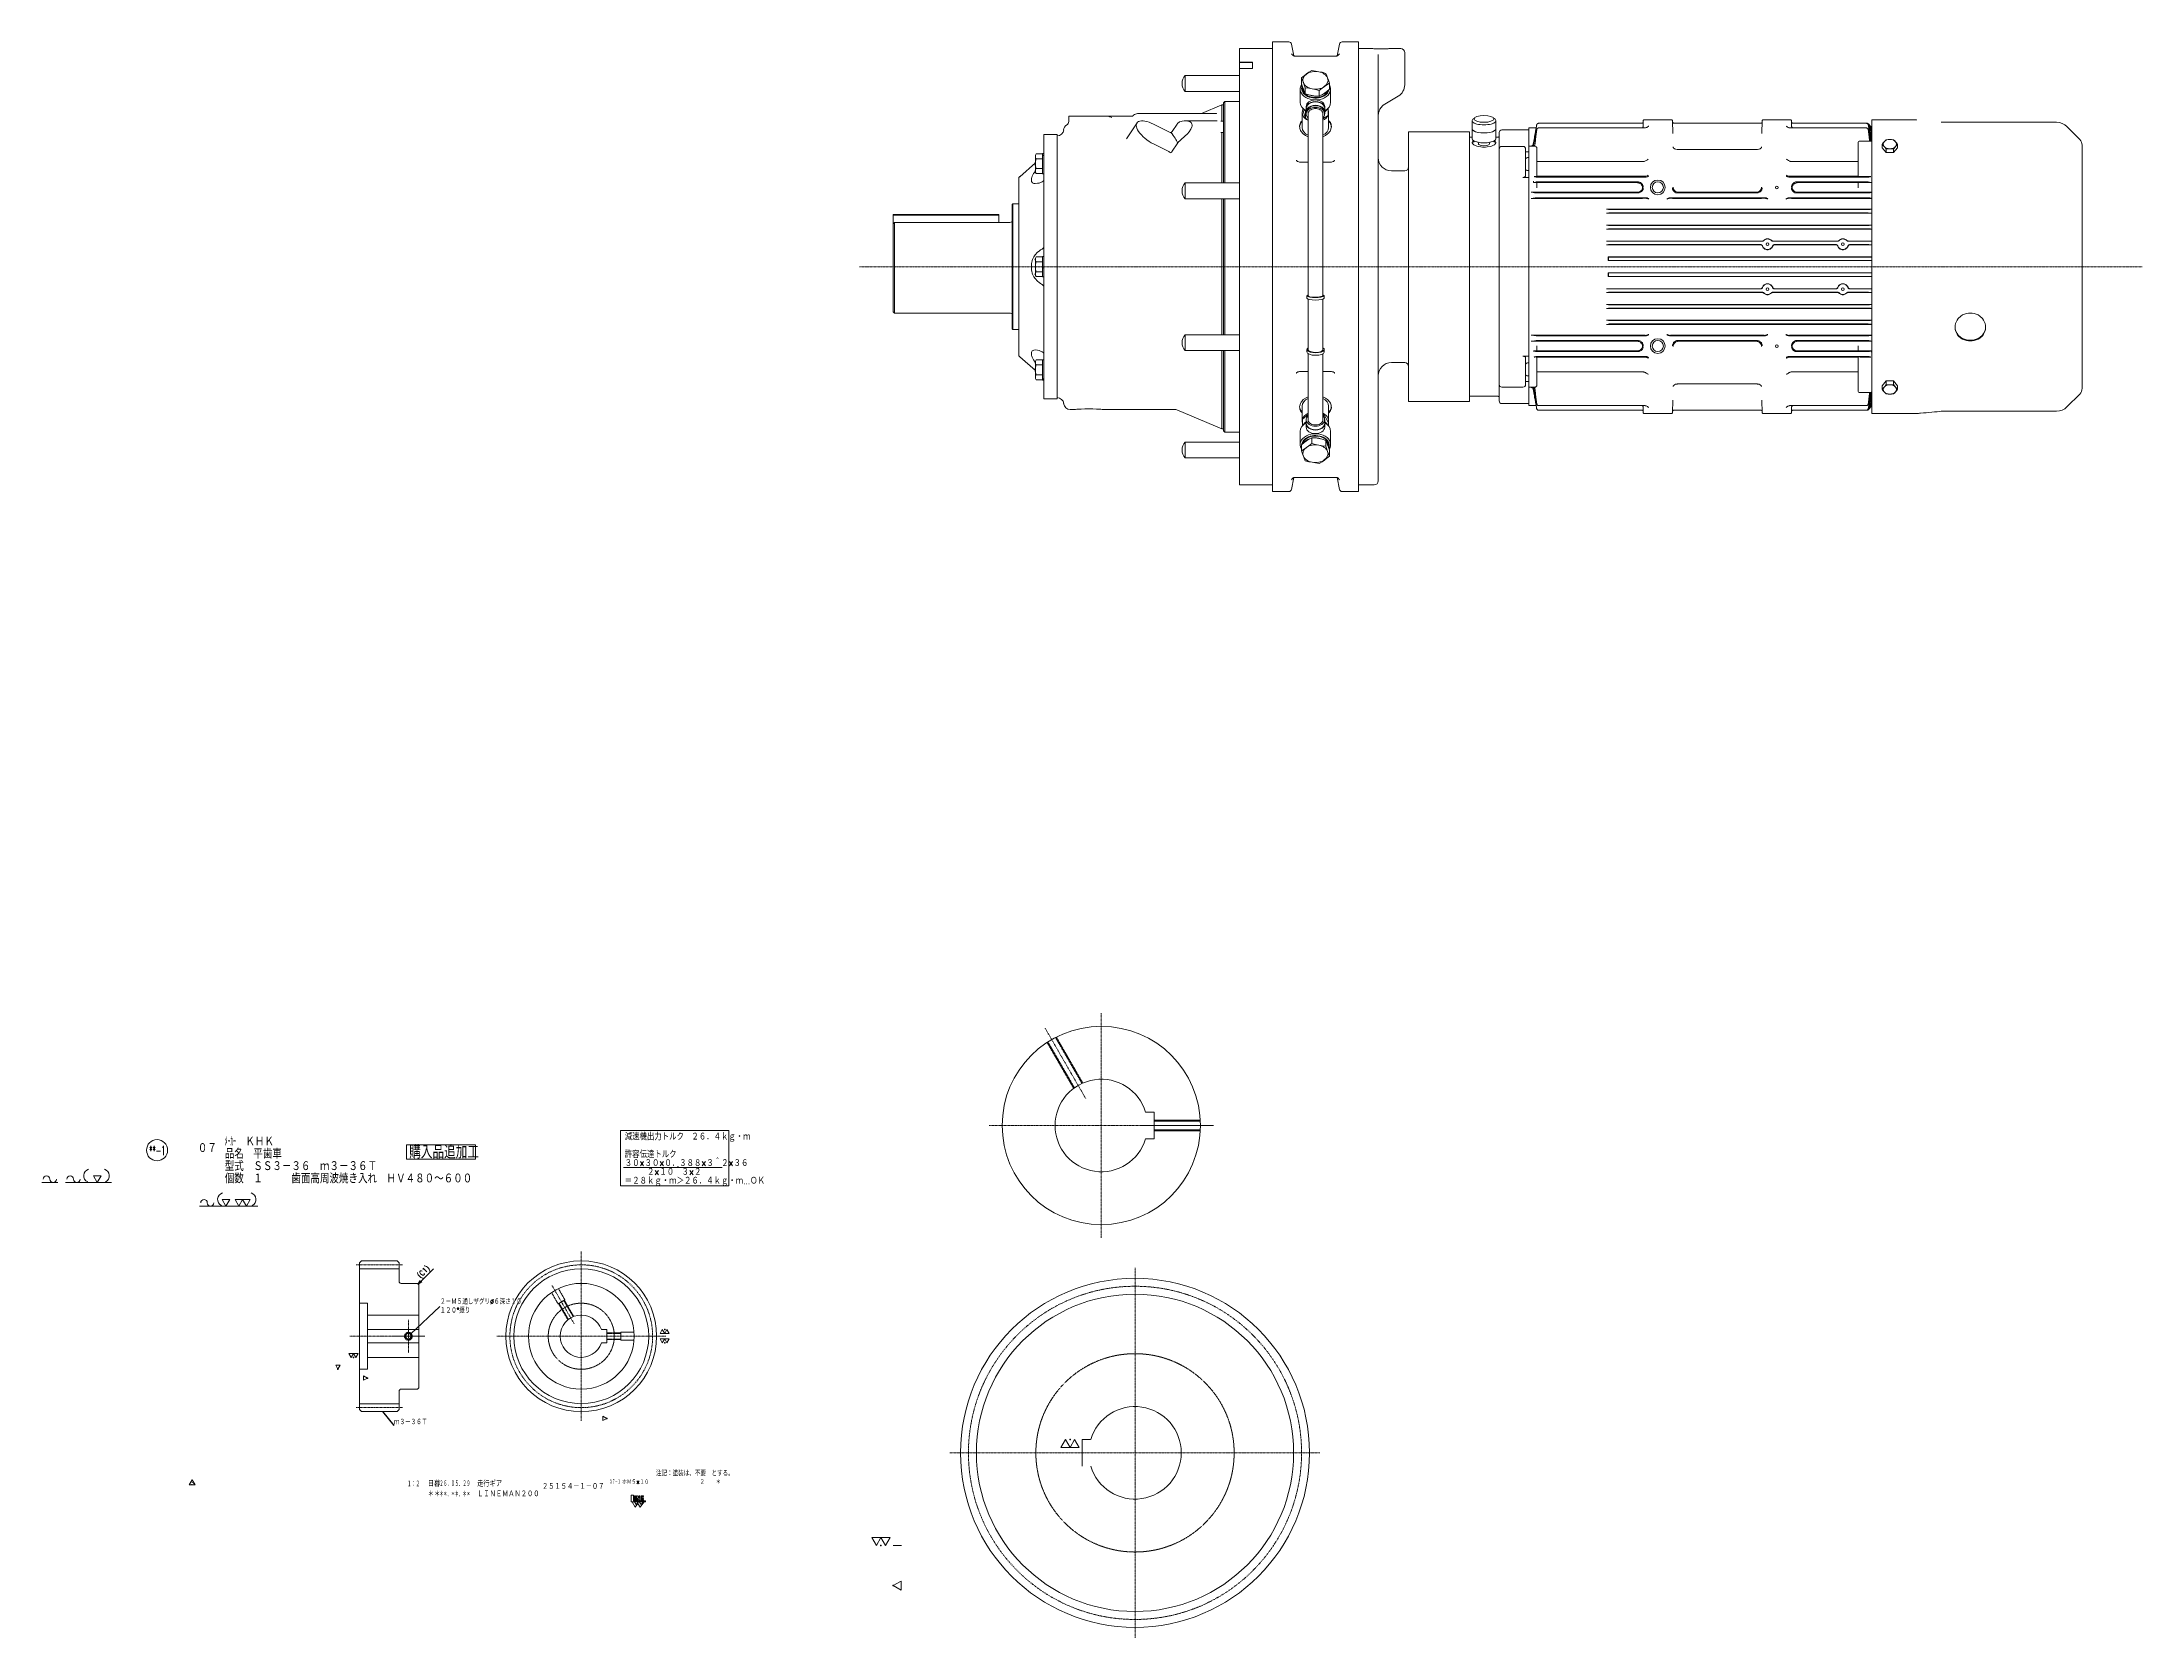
# Model space of a CAD drawing. Header units: metres. Extents: x -105 to 1484, y -92 to 1115.
import ezdxf

# ---------------------------------------------------------------- set-up
doc = ezdxf.new("R2010")
doc.units = ezdxf.units.M
doc.linetypes.add('DASHDOT', pattern=[1, 0.5, -0.25, 0, -0.25])
doc.linetypes.add('HIDDEN', pattern=[0.375, 0.25, -0.125])
for name, color, linetype in [('1', 7, 'CONTINUOUS'), ('2', 7, 'CONTINUOUS'), ('254', 7, 'CONTINUOUS'), ('255', 7, 'CONTINUOUS'), ('3', 7, 'CONTINUOUS'), ('4', 7, 'CONTINUOUS')]:
    doc.layers.add(name, color=color, linetype=linetype)
doc.styles.add('GMM001', font='txt.shx', dxfattribs={"bigfont": 'bigfont.shx'})
doc.styles.add('GMM002', font='txt.shx', dxfattribs={"width": 0.75, "bigfont": 'bigfont.shx'})
doc.styles.add('GMM003', font='txt.shx', dxfattribs={"width": 0.91125, "bigfont": 'bigfont.shx'})
doc.styles.add('GMM008', font='txt.shx', dxfattribs={"width": 0.8, "bigfont": 'bigfont.shx'})
doc.styles.add('GMM009', font='txt.shx', dxfattribs={"width": 0.493827, "bigfont": 'bigfont.shx'})
doc.styles.add('GMM016', font='txt.shx', dxfattribs={"width": 0.548697, "bigfont": 'bigfont.shx'})
doc.styles.add('GMM017', font='txt.shx', dxfattribs={"width": 0.428571, "bigfont": 'bigfont.shx'})
doc.styles.add('GMM018', font='txt.shx', dxfattribs={"width": 0.857143, "bigfont": 'bigfont.shx'})
doc.styles.add('GMM019', font='txt.shx', dxfattribs={"width": 0.455625, "bigfont": 'bigfont.shx'})
doc.styles.add('GMM020', font='txt.shx', dxfattribs={"width": 0.791016, "bigfont": 'bigfont.shx'})
doc.dimstyles.new('GMM015', dxfattribs={"dimtxt": 4, "dimasz": 3, "dimexe": 2, "dimexo": 1, "dimgap": 0, "dimtad": 1, "dimtxsty": 'GMM002', "dimblk1": 'OPEN30', "dimblk2": 'OPEN30', "dimsah": 1, "dimcen": 1, "dimclrd": 3, "dimclre": 3, "dimclrt": 7, "dimazin": 3, "dimtfac": 0.625, "dimtdec": 0, "dimtmove": 0, "dimatfit": 3, "dimtolj": 1, "dimtzin": 0})

# ---------------------------------------------------------------- blocks, each defined once
blk = doc.blocks.new('BLOCK001')
at = {"layer": '1', "color": 15, "linetype": 'DASHDOT', "lineweight": 9}
blk.add_line((513.7, 945.2), (1484, 945.2), dxfattribs=at)
at = {"layer": '4', "color": 15, "linetype": 'CONTINUOUS', "lineweight": 9}
for p, q in [((826.2, 775.2), (826.2, 1115.2)), ((826.2, 1115.2), (838.6, 1115.2)), ((842.4, 1104.6), (840.6, 1113.6)), ((875.1, 1104.6), (876.9, 1113.6)), ((878.9, 1115.2), (891.2, 1115.2)), ((891.2, 775.2), (891.2, 1115.2)), ((801.2, 1099.9), (801.2, 1110.2)), ((801.2, 1110.2), (826.2, 1110.2)), ((811.2, 1099.9), (801.2, 1099.9)), ((801.2, 1099.9), (801.2, 1099.8)), ((801.2, 1095.1), (801.2, 1099.8)), ((801.2, 1099.8), (811.2, 1099.8)), ((811.2, 1099.9), (811.2, 1095.1)), ((874.5, 1104.5), (843, 1104.5)), ((891.2, 1110.2), (902, 1110.2)), ((906.2, 1105.8), (906.2, 783.2)), ((914.5, 1110.2), (923.2, 1110.2)), ((926.2, 1082.8), (926.2, 1107.2)), ((760.2, 1089.8), (760.2, 1077.8)), ((801.2, 1089.8), (760.2, 1089.8)), ((801.2, 780.2), (801.2, 1095.1)), ((801.2, 1095.1), (811.2, 1095.1)), ((848.1, 1083.6), (848.1, 1088)), ((848.7, 1080.2), (848.7, 1081.3)), ((851, 1076.1), (851, 1080.5)), ((869.3, 1079.6), (869.3, 1084)), ((801.2, 1077.8), (760.2, 1077.8)), ((772.4, 1061.2), (788, 1067.7)), ((788, 1055.8), (788, 1067.7)), ((788, 1067.7), (789.2, 1067.7)), ((789.2, 1069.2), (790.2, 1070.2)), ((789.2, 1008.6), (789.2, 1069.2)), ((790.2, 1070.2), (790.2, 1008.6)), ((790.2, 1070.2), (801.2, 1070.2)), ((847.2, 1079.5), (847.2, 1069.6)), ((849.2, 1065.1), (849.2, 1064)), ((851.7, 1065.2), (851.7, 1066.4)), ((851.7, 1062.4), (851.7, 1064.9)), ((861.6, 1074.1), (861.6, 1078.5)), ((865.7, 1065.2), (865.7, 1066.4)), ((865.7, 1062.4), (865.7, 1064.9)), ((868.3, 1059.7), (868.3, 1065.1)), ((870.2, 1079.5), (870.2, 1069.6)), ((911.1, 1068.1), (913.8, 1069.7)), ((921.4, 1074.3), (913.8, 1069.7)), ((672.1, 1059.2), (701.3, 1059.2)), ((672.1, 1059.2), (672.1, 1055)), ((720.5, 1059.2), (701.3, 1059.2)), ((715.8, 1042), (723.8, 1054)), ((770.5, 1061.2), (725.3, 1061.2)), ((736.2, 1053.1), (747.4, 1047.5)), ((750.3, 1047.5), (754, 1053.1)), ((784.3, 1055.6), (760.2, 1055.6)), ((782.9, 1061.2), (770.5, 1061.2)), ((787.2, 1055.2), (789.2, 1055.2)), ((848.7, 1061.8), (848.7, 1050.5)), ((851.2, 1057.2), (849.2, 1064)), ((851.2, 1057.2), (851.2, 1062.9)), ((853.1, 1056.8), (851.2, 1057.2)), ((851.7, 1060.8), (851.7, 1062)), ((868.3, 1059.7), (864.3, 1057.1)), ((865.7, 1060.8), (865.7, 1062)), ((868.7, 1061.8), (868.7, 1050.5)), ((977.2, 1049.5), (977.2, 1055.6)), ((977.2, 1042), (977.2, 1049.5)), ((979.3, 1057.9), (977.9, 1056.7)), ((993.2, 1057.9), (994.6, 1056.7)), ((995.2, 1049.5), (995.2, 1055.6)), ((995.2, 1042), (995.2, 1049.5)), ((999.7, 1048.7), (1020.2, 1048.7)), ((1020.2, 1036.3), (1020.2, 1050.2)), ((1025.6, 1050.2), (1020.2, 1050.2)), ((1102.7, 1053.7), (1027.5, 1053.7)), ((1027.6, 1050.2), (1107.8, 1050.2)), ((1106.7, 1055.7), (1106.6, 1051.5)), ((1107.2, 1056.2), (1128.3, 1056.2)), ((1128.8, 1055.7), (1129, 1046)), ((1192.7, 1053.7), (1132.8, 1053.7)), ((1196.7, 1055.7), (1196.5, 1046)), ((1197.2, 1056.2), (1218.3, 1056.2)), ((1275.4, 1050.2), (1217.7, 1050.2)), ((1218.8, 1055.7), (1218.9, 1051.5)), ((1275.5, 1053.7), (1222.8, 1053.7)), ((1275.5, 1053.7), (1275.5, 1053.7)), ((1275.7, 1053.7), (1275.6, 1053.7)), ((1275.9, 1053.7), (1275.7, 1053.7)), ((1276, 1053.7), (1275.9, 1053.7)), ((1279.7, 1049.9), (1279.1, 1049.9)), ((1279.6, 1050.2), (1279.6, 1050.2)), ((1309.8, 1056.2), (1279.7, 1056.2)), ((1279.7, 1052.9), (1279.7, 1056.2)), ((1279.7, 1052.9), (1279.7, 1039.3)), ((1416.4, 1054.5), (1332.1, 1054.5)), ((1436.9, 1041.5), (1427.2, 1051.2)), ((653.2, 845.2), (653.2, 1045.2)), ((653.2, 1045.2), (663.2, 1045.2)), ((663.2, 845.2), (663.2, 1045.2)), ((663.2, 1044.2), (663.3, 1044.2)), ((747.4, 1032.5), (736.2, 1038.1)), ((754, 1038.1), (750.3, 1032.5)), ((787.2, 1046.8), (789.2, 1046.8)), ((788, 1008.6), (788, 1046.1)), ((929.2, 843.2), (929.2, 1047.2)), ((929.2, 1047.2), (975.2, 1047.2)), ((975.2, 1047.2), (975.2, 843.2)), ((977.2, 1043.2), (975.2, 1043.2)), ((982, 1038.2), (981.9, 1039.3)), ((990.5, 1038.2), (990.6, 1039.3)), ((996.7, 1043.2), (995.2, 1043.2)), ((997.7, 1034.2), (997.7, 1046.7)), ((997.7, 1034), (997.7, 1034.2)), ((997.7, 1022.9), (997.7, 1034)), ((1015.7, 1036.2), (999.7, 1036.2)), ((1017.7, 1034.2), (1017.7, 1034)), ((1017.7, 1034), (1017.7, 1022.9)), ((1020.2, 1035.5), (1020.2, 1036.3)), ((1020.2, 1036.3), (1024.7, 1036.3)), ((1020.2, 1024.1), (1020.2, 1035.5)), ((1026.2, 1034.8), (1026.2, 1034.4)), ((1026.2, 1034.4), (1026.2, 1023.1)), ((1192.2, 1033.8), (1133.3, 1033.8)), ((1269.2, 1038.4), (1269.2, 1038.8)), ((1269.2, 1032.1), (1269.2, 1038.4)), ((1278.7, 1040.3), (1270.7, 1040.3)), ((1279.7, 1048.4), (1278.9, 1048.4)), ((1279.7, 1045.3), (1278.9, 1045.3)), ((1279.7, 1040.7), (1279, 1040.7)), ((1279.4, 1046.2), (1279.4, 1046.2)), ((1279.7, 1039.3), (1279.7, 1038.8)), ((1279.7, 1038.8), (1279.7, 1032.5)), ((1287.5, 1035.1), (1287.5, 1037.6)), ((1287.5, 1035.1), (1290.4, 1031.6)), ((1290.4, 1031.6), (1290.4, 1034.1)), ((1296.1, 1031.6), (1299, 1035.1)), ((1296.1, 1031.6), (1296.1, 1034.1)), ((1299, 1035.1), (1299, 1037.6)), ((1438.7, 1037.1), (1438.7, 853.2)), ((635, 1013.3), (646.9, 1023.8)), ((646.9, 1029.6), (647.5, 1030.6)), ((646.9, 1028.7), (646.9, 1029.6)), ((646.9, 1016.6), (646.9, 1028.7)), ((652.2, 1030.6), (647.5, 1030.6)), ((652.2, 1026.9), (647.5, 1026.9)), ((652.2, 1019.4), (647.5, 1019.4)), ((652.2, 1029.6), (652.2, 1030.8)), ((652.2, 1030.8), (653.2, 1030.8)), ((652.2, 1029.1), (652.2, 1029.6)), ((652.2, 1015.4), (652.2, 1029.1)), ((853.1, 1024.4), (847, 1024.4)), ((870.4, 1024.4), (864.3, 1024.4)), ((916.2, 1017.7), (926.2, 1017.7)), ((997.7, 1021.8), (997.7, 1022.9)), ((997.7, 1021.8), (997.7, 1009.7)), ((1017.7, 1032), (1020.2, 1032)), ((1017.7, 1022.9), (1017.7, 1021.8)), ((1017.7, 1014.5), (1017.7, 1021.8)), ((1020.2, 1027.7), (1019.7, 1027.7)), ((1020.2, 1017.9), (1019.7, 1017.9)), ((1020.2, 1020.9), (1020.2, 1024.1)), ((1020.2, 1020.9), (1020.2, 1009.9)), ((1106.6, 1024.8), (1026.2, 1024.8)), ((1026.2, 1023.1), (1026.2, 1021.5)), ((1026.2, 1013.5), (1026.2, 1021.5)), ((1269.2, 1024.8), (1218.9, 1024.8)), ((1269.2, 1030.5), (1269.2, 1032.1)), ((1269.2, 1030.5), (1269.2, 1013.5)), ((1279.7, 1032.5), (1279.7, 1030.7)), ((1279.7, 1030.7), (1279.7, 1012.8)), ((1290.4, 1031.6), (1296.1, 1031.6)), ((634.2, 878.7), (634.2, 1011.7)), ((646.9, 1016.6), (647.5, 1015.6)), ((647.5, 1015.6), (652.2, 1015.6)), ((652.2, 1015.4), (653.2, 1015.4)), ((760.2, 1008.6), (760.2, 996.6)), ((801.2, 1008.6), (760.2, 1008.6)), ((997.7, 1009.7), (997.7, 1002.7)), ((997.7, 887.7), (997.7, 1002.7)), ((1020.2, 1012.7), (1015.7, 1012.7)), ((1020.2, 1009.9), (1020.2, 1005)), ((1020.2, 885.4), (1020.2, 1005)), ((1022, 1001.5), (1102.2, 1001.5)), ((1023.6, 1008.9), (1026.2, 1008.9)), ((1024.7, 1013.4), (1024.2, 1013.4)), ((1026.2, 1013.6), (1106.6, 1013.6)), ((1026.2, 1005), (1026.2, 1008.9)), ((1102, 1008.8), (1026.2, 1008.8)), ((1102.7, 1001), (1027.5, 1001)), ((1027.6, 1013), (1107.8, 1013)), ((1027.6, 1009.4), (1102.6, 1009.4)), ((1192.7, 1001), (1132.8, 1001)), ((1133.3, 1001.5), (1192.2, 1001.5)), ((1275.4, 1013), (1217.7, 1013)), ((1218.9, 1013.6), (1269.2, 1013.6)), ((1275.5, 1001), (1222.8, 1001)), ((1275.4, 1009.4), (1222.9, 1009.4)), ((1223.3, 1001.5), (1279.7, 1001.5)), ((1269.2, 1008.8), (1223.5, 1008.8)), ((1269.2, 1008.9), (1279.4, 1008.9)), ((1269.2, 1008.9), (1269.2, 1005)), ((1278.8, 1013.4), (1270.7, 1013.4)), ((1279.7, 1001.5), (1279.7, 1012.8)), ((1279.7, 888.9), (1279.7, 1001.5)), ((629.2, 992.2), (629.7, 992.7)), ((629.2, 898.2), (629.2, 992.2)), ((629.7, 992.7), (629.7, 897.7)), ((629.7, 992.7), (634.2, 992.7)), ((801.2, 996.6), (760.2, 996.6)), ((788, 893.8), (788, 996.6)), ((789.2, 893.8), (789.2, 996.6)), ((790.2, 996.6), (790.2, 893.8)), ((1103.7, 996.9), (1022, 996.9)), ((1107.9, 997.4), (1027.5, 997.4)), ((1078.8, 988.8), (1113.4, 988.8)), ((1279.7, 985.6), (1078.8, 985.6)), ((1275.5, 988.5), (1082, 988.5)), ((1275.6, 985.9), (1082, 985.9)), ((1122, 988.8), (1203.4, 988.8)), ((1197.9, 997.4), (1127.5, 997.4)), ((1193.7, 996.9), (1131.8, 996.9)), ((1212, 988.8), (1279.7, 988.8)), ((1275.5, 997.4), (1217.5, 997.4)), ((1279.7, 996.9), (1221.8, 996.9)), ((539.2, 984.7), (539.2, 984.2)), ((619.2, 984.7), (539.2, 984.7)), ((539.2, 984.2), (539.2, 977.7)), ((539.2, 984.2), (619.2, 984.2)), ((539.2, 911.2), (539.2, 977.7)), ((540.2, 910.2), (540.2, 978.7)), ((619.2, 978.7), (540.2, 978.7)), ((619.2, 984.2), (619.2, 984.7)), ((619.2, 978.7), (619.2, 984.2)), ((626.9, 978.7), (619.2, 978.7)), ((1078.8, 976.7), (1279.7, 976.7)), ((1279.7, 973.7), (1078.8, 973.7)), ((1275.7, 976.5), (1081.9, 976.5)), ((1275.7, 973.9), (1081.9, 973.9)), ((1078.8, 964.6), (1196.7, 964.6)), ((1195.5, 961.7), (1078.8, 961.7)), ((1196.8, 964.5), (1081.8, 964.5)), ((1195.5, 961.9), (1081.8, 961.9)), ((1253.8, 964.5), (1204.7, 964.5)), ((1204.8, 964.6), (1253.7, 964.6)), ((1252.5, 961.9), (1205.9, 961.9)), ((1252.5, 961.7), (1206, 961.7)), ((1275.9, 964.5), (1261.7, 964.5)), ((1261.8, 964.6), (1279.7, 964.6)), ((1275.9, 961.9), (1262.9, 961.9)), ((1279.7, 961.7), (1263, 961.7)), ((646.9, 951.7), (647.5, 952.7)), ((646.9, 945.2), (646.9, 951.7)), ((646.9, 938.7), (646.9, 945.2)), ((646.9, 938.7), (647.5, 937.7)), ((652.2, 952.7), (647.5, 952.7)), ((652.2, 948.9), (647.5, 948.9)), ((652.2, 941.4), (647.5, 941.4)), ((652.2, 937.7), (647.5, 937.7)), ((652.2, 944.8), (652.2, 952.9)), ((652.2, 952.9), (653.2, 952.9)), ((653.2, 945.2), (652.2, 944.8)), ((652.2, 944), (652.2, 944.8)), ((652.2, 944), (653.2, 944.4)), ((652.2, 937.5), (652.2, 944)), ((652.2, 937.5), (653.2, 937.5)), ((1080.2, 952.6), (1080.2, 949.8)), ((1080.2, 952.6), (1279.7, 952.6)), ((1279.7, 949.8), (1080.2, 949.8)), ((1080.2, 940.6), (1080.2, 937.8)), ((1080.2, 940.6), (1279.7, 940.6)), ((1279.7, 937.8), (1080.2, 937.8)), ((1276, 952.5), (1080.3, 952.5)), ((1276, 949.9), (1080.3, 949.9)), ((1276, 940.5), (1080.3, 940.5)), ((1276, 937.9), (1080.3, 937.9)), ((852.2, 923.3), (852.2, 921.3)), ((865.2, 923.4), (865.2, 921.4)), ((1078.8, 928.6), (1195.5, 928.6)), ((1196.7, 925.7), (1078.8, 925.7)), ((1195.5, 928.5), (1081.8, 928.5)), ((1196.8, 925.9), (1081.8, 925.9)), ((1253.8, 925.9), (1204.7, 925.9)), ((1253.7, 925.7), (1204.8, 925.7)), ((1252.5, 928.5), (1205.9, 928.5)), ((1206, 928.6), (1252.5, 928.6)), ((1275.9, 925.9), (1261.7, 925.9)), ((1279.7, 925.7), (1261.8, 925.7)), ((1275.9, 928.5), (1262.9, 928.5)), ((1263, 928.6), (1279.7, 928.6)), ((539.2, 911.2), (540.2, 910.2)), ((540.2, 910.2), (626.9, 910.2)), ((1078.8, 916.7), (1279.7, 916.7)), ((1279.7, 913.7), (1078.8, 913.7)), ((1275.7, 916.5), (1081.9, 916.5)), ((1275.7, 913.9), (1081.9, 913.9)), ((629.2, 898.2), (629.7, 897.7)), ((629.7, 897.7), (634.2, 897.7)), ((760.2, 893.8), (760.2, 881.8)), ((801.2, 893.8), (760.2, 893.8)), ((1022, 893.4), (1103.7, 893.4)), ((1107.9, 893), (1027.5, 893)), ((1078.8, 904.8), (1279.7, 904.8)), ((1113.4, 901.5), (1078.8, 901.5)), ((1275.6, 904.5), (1082, 904.5)), ((1275.5, 901.9), (1082, 901.9)), ((1203.4, 901.5), (1122, 901.5)), ((1197.9, 893), (1127.5, 893)), ((1131.8, 893.4), (1193.7, 893.4)), ((1279.7, 901.5), (1212, 901.5)), ((1275.5, 893), (1217.5, 893)), ((1221.8, 893.4), (1279.7, 893.4)), ((635, 877), (646.9, 866.6)), ((646.9, 873.7), (647.5, 874.7)), ((652.2, 874.7), (647.5, 874.7)), ((652.2, 860.4), (652.2, 874.9)), ((652.2, 874.9), (653.2, 874.9)), ((801.2, 881.8), (760.2, 881.8)), ((788, 822.7), (788, 881.8)), ((789.2, 821.2), (789.2, 881.8)), ((790.2, 881.8), (790.2, 820.2)), ((852.3, 880.8), (852.3, 882.6)), ((865.3, 880.6), (865.3, 882.5)), ((997.7, 887.7), (997.7, 880.6)), ((997.7, 880.6), (997.7, 868.6)), ((1015.7, 877.6), (1020.2, 877.6)), ((1017.7, 868.6), (1017.7, 875.9)), ((1020.2, 885.4), (1020.2, 880.5)), ((1020.2, 880.5), (1020.2, 869.4)), ((1102.2, 888.9), (1022, 888.9)), ((1026.2, 881.5), (1023.6, 881.5)), ((1024.2, 876.9), (1024.7, 876.9)), ((1026.2, 881.5), (1026.2, 885.4)), ((1026.2, 881.5), (1102, 881.5)), ((1026.2, 868.8), (1026.2, 876.9)), ((1106.6, 876.7), (1026.2, 876.7)), ((1102.7, 889.4), (1027.5, 889.4)), ((1027.6, 881), (1102.6, 881)), ((1027.6, 877.4), (1107.8, 877.4)), ((1192.7, 889.4), (1132.8, 889.4)), ((1192.2, 888.9), (1133.3, 888.9)), ((1275.4, 877.4), (1217.7, 877.4)), ((1269.2, 876.7), (1218.9, 876.7)), ((1275.5, 889.4), (1222.8, 889.4)), ((1275.4, 881), (1222.9, 881)), ((1279.7, 888.9), (1223.3, 888.9)), ((1223.5, 881.5), (1269.2, 881.5)), ((1269.2, 885.4), (1269.2, 881.5)), ((1279.4, 881.5), (1269.2, 881.5)), ((1269.2, 876.9), (1269.2, 859.9)), ((1270.7, 876.9), (1278.8, 876.9)), ((1279.7, 877.6), (1279.7, 888.9)), ((1279.7, 877.6), (1279.7, 859.6)), ((646.9, 861.6), (646.9, 873.7)), ((646.9, 860.7), (646.9, 861.6)), ((646.9, 860.7), (647.5, 859.7)), ((652.2, 871), (647.5, 871)), ((652.2, 863.5), (647.5, 863.5)), ((652.2, 859.7), (647.5, 859.7)), ((652.2, 860.1), (652.2, 860.4)), ((652.2, 859.5), (652.2, 860.1)), ((652.2, 859.5), (653.2, 859.5)), ((853.1, 865.9), (847, 865.9)), ((870.4, 865.9), (864.3, 865.9)), ((916.2, 872.7), (926.2, 872.7)), ((997.7, 867.5), (997.7, 868.6)), ((997.7, 856.4), (997.7, 867.5)), ((1017.7, 868.6), (1017.7, 867.5)), ((1017.7, 867.5), (1017.7, 856.4)), ((1020.2, 858.4), (1017.7, 858.4)), ((1020.2, 872.4), (1019.7, 872.4)), ((1020.2, 862.6), (1019.7, 862.6)), ((1020.2, 866.2), (1020.2, 869.4)), ((1020.2, 854.8), (1020.2, 866.2)), ((1026.2, 868.8), (1026.2, 867.2)), ((1026.2, 867.2), (1026.2, 855.9)), ((1026.2, 865.6), (1106.6, 865.6)), ((1218.9, 865.6), (1269.2, 865.6)), ((1269.2, 858.2), (1269.2, 859.9)), ((1269.2, 851.9), (1269.2, 858.2)), ((1279.7, 859.6), (1279.7, 857.9)), ((1279.7, 857.9), (1279.7, 851.6)), ((1290.4, 858.8), (1287.5, 855.2)), ((1296.1, 858.8), (1290.4, 858.8)), ((1290.4, 858.8), (1290.4, 856.2)), ((1299, 855.2), (1296.1, 858.8)), ((1296.1, 858.8), (1296.1, 856.2)), ((653.2, 845.2), (663.2, 845.2)), ((663.2, 846.2), (663.3, 846.2)), ((929.2, 843.2), (975.2, 843.2)), ((975.2, 847.2), (996.7, 847.2)), ((997.7, 856.1), (997.7, 856.4)), ((997.7, 843.7), (997.7, 856.1)), ((1015.7, 854.1), (999.7, 854.1)), ((1017.7, 856.4), (1017.7, 856.1)), ((1020.2, 854.1), (1020.2, 854.8)), ((1020.2, 840.2), (1020.2, 854.1)), ((1020.2, 854.1), (1024.7, 854.1)), ((1026.2, 855.9), (1026.2, 855.6)), ((1128.8, 834.7), (1129, 844.4)), ((1133.3, 856.6), (1192.2, 856.6)), ((1196.7, 834.7), (1196.5, 844.4)), ((1269.2, 851.5), (1269.2, 851.9)), ((1278.7, 850), (1270.7, 850)), ((1278.9, 845), (1279.7, 845)), ((1278.9, 842), (1279.7, 842)), ((1279, 849.7), (1279.7, 849.7)), ((1279.7, 851.6), (1279.7, 851)), ((1279.7, 851), (1279.7, 837.4)), ((1287.5, 855.2), (1287.5, 852.7)), ((1299, 855.2), (1299, 852.7)), ((1436.9, 848.9), (1427.2, 839.2)), ((673.2, 837.2), (675.7, 837.2)), ((698.7, 837.2), (752.6, 837.2)), ((753.8, 836.9), (788, 822.7)), ((848.7, 828.5), (848.7, 839.8)), ((848.9, 829.8), (853.1, 833.4)), ((848.9, 829.8), (848.9, 825)), ((851.7, 829.6), (851.7, 826.9)), ((851.7, 826.6), (851.7, 823.9)), ((864.3, 834.2), (864.8, 834.1)), ((864.8, 834.1), (868.6, 827.2)), ((864.8, 832), (864.8, 834.1)), ((865.7, 829.6), (865.7, 826.9)), ((865.7, 826.6), (865.7, 823.9)), ((868.6, 827.2), (868.6, 825)), ((868.7, 828.5), (868.7, 839.8)), ((999.7, 841.7), (1020.2, 841.7)), ((1025.6, 840.2), (1020.2, 840.2)), ((1102.7, 836.7), (1027.5, 836.7)), ((1027.6, 840.2), (1107.8, 840.2)), ((1106.7, 834.7), (1106.6, 838.8)), ((1128.3, 834.2), (1107.2, 834.2)), ((1192.7, 836.7), (1132.8, 836.7)), ((1218.3, 834.2), (1197.2, 834.2)), ((1275.4, 840.2), (1217.7, 840.2)), ((1218.8, 834.7), (1218.9, 838.8)), ((1275.5, 836.7), (1222.8, 836.7)), ((1275.5, 836.7), (1275.5, 836.7)), ((1275.7, 836.7), (1275.6, 836.7)), ((1275.9, 836.7), (1275.7, 836.7)), ((1276, 836.7), (1275.9, 836.7)), ((1279.1, 840.4), (1279.7, 840.4)), ((1279.7, 834.2), (1279.7, 837.4)), ((1279.7, 834.2), (1309.8, 834.2)), ((1332.1, 835.9), (1416.4, 835.9)), ((760.2, 812.6), (760.2, 800.6)), ((801.2, 812.6), (760.2, 812.6)), ((788, 822.7), (789.2, 822.7)), ((789.2, 821.2), (790.2, 820.2)), ((790.2, 820.2), (801.2, 820.2)), ((847.2, 810.8), (847.2, 820.7)), ((848.1, 810.4), (848.1, 806)), ((855.9, 815.9), (855.9, 811.5)), ((866.5, 813.9), (866.5, 809.5)), ((870.2, 810.8), (870.2, 820.7)), ((801.2, 800.6), (760.2, 800.6)), ((868.7, 810.1), (868.7, 808.7)), ((869.3, 806.4), (869.3, 802)), ((801.2, 780.2), (826.2, 780.2)), ((842.4, 785.7), (840.6, 776.8)), ((874.5, 785.8), (843, 785.8)), ((875.1, 785.7), (876.9, 776.8)), ((891.2, 780.2), (903.2, 780.2)), ((826.2, 775.2), (838.6, 775.2)), ((878.9, 775.2), (891.2, 775.2))]:
    blk.add_line(p, q, dxfattribs=at)
for points in [[(843, 1104.5), (842.9, 1104.5), (842.8, 1104.5), (842.6, 1104.6), (842.4, 1104.6), (842.1, 1104.8), (841.9, 1104.9), (841.5, 1105.2), (841.3, 1105.4), (840.9, 1105.8), (840.8, 1106.1), (840.7, 1106.3)], [(876.8, 1106.3), (876.7, 1106.1), (876.5, 1105.8), (876.2, 1105.4), (876, 1105.2), (875.6, 1104.9), (875.4, 1104.8), (875.1, 1104.6), (874.9, 1104.6), (874.7, 1104.5), (874.6, 1104.5), (874.5, 1104.5)], [(914.5, 1110.2), (914.5, 1110.2), (914.3, 1110.2), (913.7, 1110.1), (913.2, 1110.1), (912.1, 1110.1), (911.4, 1110.1), (909.9, 1110.1), (909, 1110.1), (907.5, 1110.1), (906.6, 1110.1), (905.1, 1110.1), (904.4, 1110.1), (903.3, 1110.1), (902.8, 1110.1), (902.2, 1110.2), (902, 1110.2), (902, 1110.2)], [(848.1, 1088), (850.2, 1089.7), (852, 1091)], [(849.6, 1084.5), (848.9, 1086.2), (848.1, 1088)], [(848.1, 1083.6), (848.9, 1081.3), (849.6, 1079.6)], [(851, 1080.5), (850.2, 1082.8), (849.6, 1084.5)], [(856.3, 1079.8), (853.8, 1080.2), (851, 1080.5)], [(852, 1091), (853.8, 1092.3), (855.9, 1093.5)], [(855.9, 1093.5), (858.7, 1093.2), (861.2, 1092.7)], [(861.2, 1092.7), (863.7, 1092.3), (866.5, 1091.4)], [(865.5, 1081.5), (863.7, 1080.2), (861.6, 1078.5)], [(869.3, 1084), (867.3, 1082.8), (865.5, 1081.5)], [(866.5, 1091.4), (867.3, 1089.7), (867.9, 1088)], [(867.9, 1088), (868.6, 1086.2), (869.3, 1084)], [(849.6, 1079.6), (850.2, 1077.8), (851, 1076.1)], [(851, 1076.1), (853.8, 1075.3), (856.3, 1074.8)], [(864.3, 1060.8), (864.3, 1061.1), (864.3, 1061.4), (864.2, 1061.9), (864, 1062.1), (863.6, 1062.9), (863.2, 1063.3), (862.2, 1064), (861.5, 1064.3), (860.2, 1064.7), (859.5, 1064.8), (858, 1064.8), (857.3, 1064.7), (855.9, 1064.3), (855.3, 1064), (854.3, 1063.3), (853.9, 1062.9), (853.4, 1062.1), (853.3, 1061.9), (853.2, 1061.4), (853.1, 1061.1), (853.1, 1060.8)], [(861.6, 1078.5), (858.7, 1079.3), (856.3, 1079.8)], [(856.3, 1074.8), (858.7, 1074.3), (861.6, 1074.1)], [(861.6, 1074.1), (863.7, 1075.3), (865.5, 1076.5)], [(865.5, 1076.5), (867.3, 1077.8), (869.3, 1079.6)], [(906.2, 1059.5), (906.2, 1060.1), (906.3, 1060.8), (906.5, 1062.1), (906.8, 1062.8), (907.2, 1063.9), (907.5, 1064.3), (907.8, 1064.9), (908, 1065.1), (908.3, 1065.6), (908.6, 1065.9), (909.3, 1066.7), (909.8, 1067.2), (910.6, 1067.8), (910.8, 1067.9), (911.1, 1068.1)], [(725.3, 1061.2), (724.7, 1061.2), (724, 1061.1), (722.6, 1060.7), (721.9, 1060.4), (721.1, 1059.8), (720.8, 1059.5), (720.5, 1059.2), (720.5, 1059.2), (720.5, 1059.2)], [(754, 1053.1), (754.3, 1053.6), (754.7, 1053.9), (755.5, 1054.5), (755.9, 1054.7), (757.1, 1055.1), (757.9, 1055.3), (759.5, 1055.6), (760.2, 1055.6), (762.1, 1055.4), (763.3, 1055.1), (764.6, 1054.2), (764.9, 1053.9), (765.3, 1053.1), (765.4, 1052.6), (765.4, 1051.6), (765.3, 1051.1), (764.8, 1049.8), (764.5, 1049.2), (763.1, 1047.2), (761.9, 1045.8), (759.9, 1043.9), (759.2, 1043.3), (757.7, 1041.9), (756.9, 1041.2), (755.8, 1040.2), (755.4, 1039.8), (754.6, 1039), (754.3, 1038.5), (754, 1038.1)], [(782.9, 1061.2), (783.3, 1061.2), (783.5, 1061.1), (783.8, 1061), (783.8, 1060.9), (783.8, 1060.8), (783.8, 1060.8), (783.8, 1060.8)], [(787.2, 1055.2), (787.3, 1055.2), (787.4, 1055.2), (787.6, 1055.3), (787.7, 1055.3), (787.8, 1055.3), (787.9, 1055.4), (787.9, 1055.5), (788, 1055.5), (788, 1055.6), (788, 1055.7), (788, 1055.8)], [(848.3, 1046.9), (847.8, 1047.6), (847.5, 1048.3), (846.9, 1049.8), (846.8, 1050.5), (846.7, 1051.9), (846.8, 1052.6), (847.3, 1054), (847.7, 1054.7), (848.3, 1055.4)], [(853.1, 923.3), (853.1, 935.4), (853.1, 947.8), (853.1, 972.1), (853.1, 984.1), (853.1, 1007.3), (853.1, 1018.5), (853.1, 1039.5), (853.1, 1049.4), (853.1, 1059.1), (853.1, 1060), (853.1, 1060.8)], [(864.3, 1060.8), (864.3, 1052.1), (864.3, 1042.3), (864.3, 1021.5), (864.3, 1010.4), (864.3, 987.4), (864.3, 975.4), (864.3, 951.2), (864.3, 938.9), (864.3, 925.7), (864.3, 924.5), (864.3, 923.4)], [(869.1, 1055.4), (869.6, 1054.8), (870, 1054.2), (870.6, 1053), (870.7, 1052.3), (870.8, 1050.9), (870.7, 1050.2), (870.2, 1048.6), (869.8, 1047.7), (869.1, 1046.9)], [(1024.4, 1036.3), (1024.5, 1037), (1024.6, 1037.7), (1025.1, 1041.8), (1025.6, 1045.4), (1026.1, 1048.9)], [(1105.6, 1053.7), (1105.6, 1053.7), (1105.6, 1053.7), (1105.2, 1053.7), (1104.8, 1053.7), (1104, 1053.7), (1103.8, 1053.7), (1103.2, 1053.7), (1103, 1053.7), (1102.7, 1053.7)], [(1106.6, 1051.6), (1106.6, 1051.6), (1106.6, 1051.6), (1106.6, 1051.4), (1106.6, 1051.1), (1106.4, 1050.7), (1106.3, 1050.5), (1106, 1050.3), (1105.8, 1050.2), (1105.6, 1050.2), (1105.5, 1050.2), (1105.5, 1050.2)], [(1105.6, 1053.7), (1105.7, 1053.7), (1105.8, 1053.7), (1106.1, 1053.8), (1106.2, 1053.9), (1106.6, 1054.3), (1106.7, 1054.7), (1106.7, 1055)], [(1108.2, 1050.2), (1108.5, 1050.3), (1108.8, 1050.4), (1109.4, 1050.6), (1109.7, 1050.8), (1110.3, 1051.2), (1110.5, 1051.4), (1110.8, 1051.6), (1110.8, 1051.6), (1110.8, 1051.6)], [(1128.8, 1055), (1128.8, 1054.8), (1128.8, 1054.6), (1129, 1054.2), (1129.2, 1054), (1129.5, 1053.8), (1129.6, 1053.7), (1129.8, 1053.7), (1129.9, 1053.7), (1129.9, 1053.7)], [(1132.8, 1053.7), (1132.3, 1053.7), (1131.8, 1053.7), (1130.8, 1053.7), (1130.4, 1053.7), (1130, 1053.7), (1129.9, 1053.7), (1129.9, 1053.7)], [(1195.6, 1053.7), (1195.6, 1053.7), (1195.6, 1053.7), (1195.2, 1053.7), (1194.8, 1053.7), (1194, 1053.7), (1193.8, 1053.7), (1193.2, 1053.7), (1193, 1053.7), (1192.7, 1053.7)], [(1195.6, 1053.7), (1195.7, 1053.7), (1195.8, 1053.7), (1196.1, 1053.8), (1196.2, 1053.9), (1196.6, 1054.3), (1196.7, 1054.7), (1196.7, 1055)], [(1214.7, 1051.6), (1214.7, 1051.6), (1214.7, 1051.6), (1215.2, 1051.2), (1215.6, 1050.9), (1216.4, 1050.4), (1216.8, 1050.3), (1217.1, 1050.2), (1217.2, 1050.2), (1217.3, 1050.2)], [(1218.8, 1055), (1218.8, 1054.8), (1218.8, 1054.6), (1219, 1054.2), (1219.1, 1054), (1219.4, 1053.8), (1219.6, 1053.7), (1219.8, 1053.7), (1219.9, 1053.7), (1219.9, 1053.7)], [(1220, 1050.2), (1219.9, 1050.2), (1219.8, 1050.2), (1219.5, 1050.3), (1219.3, 1050.4), (1219, 1050.9), (1218.9, 1051.2), (1218.9, 1051.6), (1218.9, 1051.6), (1218.9, 1051.6)], [(1222.8, 1053.7), (1222.3, 1053.7), (1221.8, 1053.7), (1220.8, 1053.7), (1220.4, 1053.7), (1220, 1053.7), (1219.9, 1053.7), (1219.9, 1053.7)], [(1279.3, 1049.1), (1278.9, 1049.7), (1278.6, 1050.4), (1277.9, 1051.6), (1277.5, 1052.3), (1277.2, 1052.9)], [(1419.3, 1054.5), (1419.3, 1054.5), (1419.1, 1054.5), (1418.3, 1054.5), (1417.5, 1054.5), (1416.4, 1054.5)], [(749.4, 1046.7), (749.4, 1046.7), (749.4, 1046.7), (749.8, 1046.9), (750.1, 1047.2), (750.3, 1047.5)], [(788, 1046.1), (788, 1046.3), (788, 1046.4), (787.9, 1046.6), (787.8, 1046.6), (787.7, 1046.7), (787.6, 1046.7), (787.5, 1046.8), (787.5, 1046.8), (787.3, 1046.8), (787.3, 1046.8), (787.2, 1046.8)], [(853.1, 1043.5), (852.1, 1043.9), (851.1, 1044.5), (849.5, 1045.6), (848.9, 1046.2), (848.3, 1046.9)], [(869.1, 1046.9), (868.6, 1046.2), (867.9, 1045.6), (866.4, 1044.5), (865.4, 1043.9), (864.3, 1043.5)], [(977.2, 1039.1), (977.2, 1039.5), (977.5, 1039.9), (978, 1040.3), (978.2, 1040.4), (978.3, 1040.5)], [(995.2, 1039.1), (995.2, 1038.8), (995, 1038.3), (994.1, 1037.5), (993.4, 1037.1), (991.8, 1036.5), (990.8, 1036.2), (988.6, 1035.8), (987.4, 1035.7), (985.1, 1035.7), (983.9, 1035.8), (981.7, 1036.2), (980.7, 1036.5), (979.1, 1037.1), (978.4, 1037.5), (977.5, 1038.3), (977.2, 1038.8), (977.2, 1039.1)], [(994.2, 1040.5), (994.3, 1040.4), (994.4, 1040.3), (995, 1039.9), (995.2, 1039.5), (995.2, 1039.1)], [(997.7, 1044.2), (997.7, 1044.2), (997.7, 1044.2), (997.7, 1044), (997.7, 1043.9), (997.6, 1043.7), (997.5, 1043.6), (997.4, 1043.4), (997.2, 1043.3), (997, 1043.2), (996.9, 1043.2), (996.7, 1043.2)], [(1023.5, 1037.9), (1023.4, 1037.7), (1023.4, 1037.4), (1023.1, 1037.1), (1023, 1036.9), (1022.7, 1036.7), (1022.6, 1036.6), (1022.3, 1036.6), (1022.1, 1036.5), (1022, 1036.5)], [(1133.2, 1033.8), (1132.7, 1033.8), (1132.3, 1033.8), (1131.4, 1034), (1131, 1034.1), (1130.3, 1034.4), (1130, 1034.6), (1129.6, 1035), (1129.5, 1035.2), (1129.3, 1035.5), (1129.3, 1035.7), (1129.3, 1035.9), (1129.3, 1035.9), (1129.3, 1035.9)], [(1196.2, 1035.9), (1196.2, 1035.9), (1196.2, 1035.9), (1196.2, 1035.7), (1196.2, 1035.5), (1196, 1035.2), (1195.9, 1035), (1195.5, 1034.6), (1195.2, 1034.4), (1194.5, 1034.1), (1194.1, 1034), (1193.2, 1033.8), (1192.8, 1033.8), (1192.3, 1033.8)], [(1287.5, 1037.6), (1288.2, 1038.9), (1288.9, 1039.7)], [(1288.9, 1036.2), (1288.2, 1037), (1287.5, 1037.6)], [(1288.9, 1039.7), (1289.6, 1040.5), (1290.4, 1041.2)], [(1290.4, 1034.1), (1289.6, 1035.4), (1288.9, 1036.2)], [(1290.4, 1041.2), (1291.9, 1041.5), (1293.2, 1041.5)], [(1293.2, 1034.4), (1291.9, 1034.4), (1290.4, 1034.1)], [(1293.2, 1041.5), (1294.6, 1041.5), (1296.1, 1041.2)], [(1296.1, 1034.1), (1294.6, 1034.4), (1293.2, 1034.4)], [(1296.1, 1041.2), (1296.9, 1040.5), (1297.6, 1039.7)], [(1297.6, 1036.2), (1296.9, 1035.4), (1296.1, 1034.1)], [(1297.6, 1039.7), (1298.2, 1038.9), (1299, 1037.6)], [(1299, 1037.6), (1298.2, 1037), (1297.6, 1036.2)], [(644, 1012), (644, 1012.3), (644.1, 1012.7), (644.4, 1013.6), (644.7, 1014.1), (645.5, 1015.6), (646.2, 1016.5), (646.9, 1017.4)], [(647.5, 1026.9), (646.4, 1023.1), (647.5, 1019.4)], [(647.5, 1019.4), (646.4, 1017.5), (647.5, 1015.6)], [(647.5, 1030.6), (646.9, 1029.6), (646.9, 1028.7)], [(646.9, 1028.7), (646.9, 1027.9), (647.5, 1026.9)], [(750.3, 1032.5), (750.1, 1032.2), (749.8, 1031.8), (749.4, 1031.5), (749.4, 1031.5), (749.4, 1031.4)], [(844.2, 1025.6), (844.2, 1025.6), (844.2, 1025.6), (844.3, 1025.5), (844.3, 1025.5), (844.5, 1025.3), (844.7, 1025.2), (845.1, 1024.9), (845.4, 1024.7), (846.1, 1024.5), (846.6, 1024.4), (847, 1024.4)], [(870.4, 1024.4), (870.9, 1024.4), (871.4, 1024.5), (872.1, 1024.7), (872.4, 1024.9), (872.8, 1025.2), (873, 1025.3), (873.2, 1025.5), (873.2, 1025.5), (873.3, 1025.6), (873.3, 1025.6), (873.3, 1025.6)], [(1019.7, 1027.7), (1019.4, 1027.7), (1019.1, 1027.7), (1018.6, 1027.5), (1018.4, 1027.4), (1018, 1027.3), (1017.9, 1027.2), (1017.7, 1027)], [(1017.7, 1018.6), (1017.9, 1018.5), (1018.2, 1018.3), (1018.7, 1018.1), (1018.9, 1018), (1019.3, 1017.9), (1019.5, 1017.9), (1019.7, 1017.9)], [(1106.6, 1024.8), (1107, 1024.8), (1107.4, 1024.8), (1107.8, 1025), (1107.9, 1025), (1108, 1025.1)], [(1108, 1025.1), (1108.5, 1025.3), (1108.9, 1025.5), (1109.8, 1026), (1110.1, 1026.3), (1110.5, 1026.5), (1110.5, 1026.5), (1110.5, 1026.5)], [(1217.5, 1025.1), (1217, 1025.3), (1216.6, 1025.5), (1215.7, 1026), (1215.3, 1026.3), (1215, 1026.5), (1215, 1026.5), (1215, 1026.5)], [(1217.5, 1025.1), (1217.7, 1025), (1217.9, 1024.9), (1218.4, 1024.8), (1218.7, 1024.8), (1218.9, 1024.8)], [(644, 1010), (643.9, 1011), (644, 1012)], [(650.8, 1009), (649.6, 1008.5), (648.5, 1008.3), (646.6, 1008.1), (645.6, 1008.1), (644.7, 1008.6), (644.4, 1008.8), (644.1, 1009.4), (644, 1009.7), (644, 1010)], [(647.5, 1015.6), (647.5, 1015.6), (647.5, 1015.6)], [(653.2, 1010.5), (653, 1010.2), (652.7, 1009.9), (651.9, 1009.4), (651.4, 1009.2), (650.8, 1009)], [(1017.7, 1014.5), (1017.7, 1014.3), (1017.7, 1014), (1017.5, 1013.6), (1017.3, 1013.4), (1017, 1013.1), (1016.7, 1012.9), (1016.3, 1012.8), (1016, 1012.7), (1015.7, 1012.7)], [(1023.5, 1001.5), (1023.4, 1001.5), (1023.3, 1001.5), (1023.1, 1001.5), (1022.9, 1001.5), (1022.7, 1001.5), (1022.5, 1001.5), (1022.3, 1001.5), (1022.1, 1001.5), (1022, 1001.5)], [(1023.7, 1009.9), (1023.7, 1009.7), (1023.6, 1009.5), (1023.6, 1009.1), (1023.6, 1009), (1023.6, 1008.9)], [(1026.1, 1009.3), (1025.7, 1009.3), (1025.2, 1009.2), (1024.4, 1009), (1024, 1008.9), (1023.6, 1008.9)], [(1106.2, 1005.2), (1106.2, 1005), (1106.1, 1004.7), (1106, 1004.2), (1105.9, 1003.9), (1105.5, 1003.2), (1105.2, 1002.8), (1104.5, 1002.2), (1104.1, 1002), (1103.2, 1001.6), (1102.8, 1001.5), (1102.3, 1001.5)], [(1105.5, 1008.1), (1105.5, 1008.1), (1105.5, 1008.1), (1105.1, 1008.5), (1104.7, 1008.8), (1103.9, 1009.1), (1103.7, 1009.2), (1103.1, 1009.3), (1102.9, 1009.4), (1102.6, 1009.4)], [(1102.7, 1001), (1103.2, 1001), (1103.7, 1001.1), (1104.7, 1001.5), (1105.1, 1001.8), (1105.5, 1002.2), (1105.5, 1002.2), (1105.6, 1002.2)], [(1103.3, 1008.6), (1103.5, 1008.5), (1103.7, 1008.5), (1104.2, 1008.2), (1104.5, 1008), (1105, 1007.6), (1105.3, 1007.2), (1105.9, 1006.4), (1106.1, 1005.8), (1106.2, 1005.2)], [(1105.5, 1008.1), (1105.6, 1008), (1105.7, 1007.9), (1106, 1007.6), (1106.1, 1007.3), (1106.5, 1006.4), (1106.6, 1005.9), (1106.6, 1005.4), (1106.6, 1005.4), (1106.6, 1005.3)], [(1106.7, 1005), (1106.7, 1005), (1106.7, 1005), (1106.7, 1004.7), (1106.7, 1004.3), (1106.5, 1003.7), (1106.4, 1003.3), (1106.1, 1002.8), (1105.9, 1002.6), (1105.7, 1002.3), (1105.6, 1002.3), (1105.6, 1002.2)], [(1106.4, 1005.2), (1106.4, 1005.2), (1106.4, 1005.2), (1106.4, 1005.2), (1106.3, 1005.2), (1106.2, 1005.2)], [(1108, 1013.6), (1107.8, 1013.6), (1107.6, 1013.6), (1107.1, 1013.6), (1106.8, 1013.6), (1106.6, 1013.6)], [(1108, 1013.6), (1108.5, 1013.6), (1108.9, 1013.7), (1109.8, 1014), (1110.1, 1014.2), (1110.5, 1014.4), (1110.5, 1014.4), (1110.5, 1014.4)], [(1110.8, 1013.8), (1110.8, 1013.8), (1110.8, 1013.8), (1110.3, 1013.5), (1109.8, 1013.3), (1109, 1013), (1108.7, 1013), (1108.3, 1013), (1108.3, 1013), (1108.2, 1013)], [(1129.9, 1002.2), (1129.8, 1002.3), (1129.7, 1002.4), (1129.4, 1002.8), (1129.3, 1003.1), (1128.9, 1003.9), (1128.8, 1004.5), (1128.8, 1005), (1128.8, 1005), (1128.8, 1005)], [(1133.2, 1001.5), (1132.7, 1001.5), (1132.3, 1001.6), (1131.4, 1002), (1131, 1002.2), (1130.3, 1002.8), (1130, 1003.2), (1129.6, 1003.9), (1129.5, 1004.2), (1129.3, 1004.8), (1129.3, 1005.1), (1129.3, 1005.4), (1129.3, 1005.4), (1129.3, 1005.4)], [(1129.9, 1002.2), (1129.9, 1002.2), (1129.9, 1002.2), (1130.3, 1001.8), (1130.7, 1001.5), (1131.4, 1001.2), (1131.7, 1001.1), (1132.3, 1001), (1132.5, 1001), (1132.8, 1001)], [(1192.3, 1001.5), (1192.8, 1001.5), (1193.2, 1001.6), (1194.1, 1002), (1194.5, 1002.2), (1195.2, 1002.8), (1195.5, 1003.2), (1195.9, 1003.9), (1196, 1004.2), (1196.2, 1004.8), (1196.2, 1005.1), (1196.2, 1005.4), (1196.2, 1005.4), (1196.2, 1005.4)], [(1192.7, 1001), (1193.2, 1001), (1193.7, 1001.1), (1194.7, 1001.5), (1195.1, 1001.8), (1195.5, 1002.2), (1195.5, 1002.2), (1195.6, 1002.2)], [(1196.7, 1005), (1196.7, 1005), (1196.7, 1005), (1196.7, 1004.7), (1196.7, 1004.3), (1196.5, 1003.6), (1196.3, 1003.3), (1196, 1002.8), (1195.9, 1002.5), (1195.6, 1002.3), (1195.6, 1002.2), (1195.6, 1002.2)], [(1217.3, 1013), (1217, 1013), (1216.7, 1013), (1216.1, 1013.1), (1215.8, 1013.2), (1215.2, 1013.5), (1215, 1013.6), (1214.7, 1013.8), (1214.7, 1013.8), (1214.7, 1013.8)], [(1217.5, 1013.6), (1217, 1013.6), (1216.6, 1013.7), (1215.7, 1014), (1215.3, 1014.2), (1215, 1014.4), (1215, 1014.4), (1215, 1014.4)], [(1218.9, 1013.6), (1218.5, 1013.6), (1218.1, 1013.6), (1217.6, 1013.6), (1217.6, 1013.6), (1217.5, 1013.6)], [(1219.9, 1002.2), (1219.8, 1002.3), (1219.7, 1002.4), (1219.4, 1002.8), (1219.3, 1003.1), (1218.9, 1003.9), (1218.8, 1004.5), (1218.8, 1005), (1218.8, 1005), (1218.8, 1005)], [(1218.9, 1005.3), (1218.9, 1005.4), (1218.9, 1005.4), (1218.9, 1005.7), (1218.9, 1006), (1219.1, 1006.7), (1219.2, 1007), (1219.5, 1007.5), (1219.7, 1007.8), (1219.9, 1008), (1220, 1008.1), (1220, 1008.1)], [(1219.1, 1005.2), (1219.1, 1005.2), (1219.1, 1005.2), (1219.1, 1005.2), (1219.2, 1005.2), (1219.3, 1005.2)], [(1222.2, 1008.6), (1222, 1008.5), (1221.8, 1008.5), (1221.3, 1008.2), (1221, 1008), (1220.4, 1007.6), (1220.2, 1007.2), (1219.6, 1006.4), (1219.3, 1005.8), (1219.3, 1005.2)], [(1219.3, 1005.2), (1219.3, 1005), (1219.3, 1004.7), (1219.5, 1004.2), (1219.6, 1003.9), (1220, 1003.2), (1220.3, 1002.8), (1221, 1002.2), (1221.4, 1002), (1222.3, 1001.6), (1222.7, 1001.5), (1223.2, 1001.5)], [(1219.9, 1002.2), (1219.9, 1002.2), (1219.9, 1002.2), (1220.3, 1001.8), (1220.7, 1001.5), (1221.4, 1001.2), (1221.7, 1001.1), (1222.3, 1001), (1222.5, 1001), (1222.8, 1001)], [(1222.9, 1009.4), (1222.4, 1009.4), (1221.9, 1009.3), (1220.9, 1008.9), (1220.5, 1008.6), (1220.1, 1008.2), (1220, 1008.2), (1220, 1008.1)], [(1279.4, 1008.9), (1279.1, 1008.9), (1278.7, 1009), (1277.8, 1009.2), (1277.4, 1009.2), (1276.9, 1009.3)], [(1279.7, 1001.5), (1279.7, 1001.5), (1279.7, 1001.5), (1279.6, 1001.5), (1279.6, 1001.5), (1279.5, 1001.5)], [(1080.3, 988.8), (1080.3, 988.8), (1080.2, 988.8), (1080, 988.8), (1079.9, 988.8), (1079.6, 988.8), (1079.5, 988.8), (1079.1, 988.8), (1079, 988.8), (1078.8, 988.8)], [(1078.8, 985.6), (1079, 985.6), (1079.1, 985.6), (1079.5, 985.6), (1079.7, 985.6), (1079.9, 985.6), (1080.1, 985.6), (1080.2, 985.6), (1080.3, 985.6), (1080.3, 985.6)], [(1080.5, 988.5), (1080.5, 988.5), (1080.5, 988.5), (1080.4, 988.6), (1080.4, 988.7), (1080.3, 988.8)], [(1080.3, 985.6), (1080.4, 985.7), (1080.4, 985.7), (1080.5, 985.8), (1080.5, 985.8), (1080.5, 985.8)], [(1082, 988.5), (1081.8, 988.5), (1081.7, 988.5), (1081.3, 988.5), (1081.1, 988.5), (1080.8, 988.5), (1080.7, 988.5), (1080.6, 988.5), (1080.5, 988.5), (1080.5, 988.5)], [(1080.5, 985.8), (1080.5, 985.8), (1080.6, 985.8), (1080.7, 985.9), (1080.8, 985.9), (1081.1, 985.9), (1081.3, 985.9), (1081.6, 985.9), (1081.8, 985.9), (1082, 985.9)], [(1103.7, 996.9), (1104.2, 996.9), (1104.8, 996.9), (1106.1, 996.9), (1106.7, 997), (1107.7, 997), (1108, 997), (1108.2, 997)], [(1108.2, 997), (1108.7, 997), (1109.2, 996.9), (1110, 996.7), (1110.4, 996.5), (1110.7, 996.2), (1110.7, 996.2), (1110.7, 996.2)], [(1108.4, 997.4), (1108.7, 997.4), (1109, 997.3), (1109.6, 997.2), (1109.8, 997.1), (1110.4, 996.9), (1110.6, 996.7), (1110.9, 996.5), (1110.9, 996.5), (1110.9, 996.5)], [(1122, 988.8), (1121.2, 988.8), (1120.4, 988.8), (1119, 988.8), (1118.8, 988.8), (1118.3, 988.8), (1118.1, 988.8), (1117.8, 988.8), (1117.6, 988.8), (1117.3, 988.8), (1117.1, 988.8), (1116.5, 988.8), (1116.2, 988.8), (1115, 988.8), (1114.4, 988.8), (1113.6, 988.8), (1113.5, 988.8), (1113.4, 988.8)], [(1124.6, 996.5), (1124.6, 996.5), (1124.6, 996.5), (1125, 996.9), (1125.5, 997.1), (1126.3, 997.3), (1126.6, 997.4), (1127, 997.4), (1127, 997.4), (1127.1, 997.4)], [(1127.2, 997), (1126.8, 997), (1126.3, 996.9), (1125.5, 996.7), (1125.1, 996.5), (1124.7, 996.2), (1124.7, 996.2), (1124.7, 996.2)], [(1127.2, 997), (1127.3, 997), (1127.4, 997), (1128.1, 997), (1128.9, 996.9), (1130, 996.9), (1130.4, 996.9), (1131.1, 996.9), (1131.5, 996.9), (1131.8, 996.9)], [(1193.7, 996.9), (1194.2, 996.9), (1194.8, 996.9), (1196.1, 996.9), (1196.7, 997), (1197.7, 997), (1198, 997), (1198.2, 997)], [(1200.7, 996.2), (1200.7, 996.2), (1200.7, 996.2), (1200.4, 996.5), (1200, 996.7), (1199.2, 996.9), (1198.7, 997), (1198.2, 997)], [(1198.4, 997.4), (1198.7, 997.4), (1199, 997.3), (1199.6, 997.2), (1199.8, 997.1), (1200.4, 996.9), (1200.6, 996.7), (1200.9, 996.5), (1200.9, 996.5), (1200.9, 996.5)], [(1212, 988.8), (1211.2, 988.8), (1210.4, 988.8), (1209, 988.8), (1208.8, 988.8), (1208.3, 988.8), (1208.1, 988.8), (1207.8, 988.8), (1207.6, 988.8), (1207.3, 988.8), (1207.1, 988.8), (1206.5, 988.8), (1206.2, 988.8), (1205, 988.8), (1204.4, 988.8), (1203.6, 988.8), (1203.5, 988.8), (1203.4, 988.8)], [(1214.6, 996.5), (1214.6, 996.5), (1214.6, 996.5), (1215, 996.9), (1215.5, 997.1), (1216.3, 997.3), (1216.6, 997.4), (1217, 997.4), (1217, 997.4), (1217.1, 997.4)], [(1217.2, 997), (1216.8, 997), (1216.3, 996.9), (1215.5, 996.7), (1215.1, 996.5), (1214.7, 996.2), (1214.7, 996.2), (1214.7, 996.2)], [(1217.2, 997), (1217.3, 997), (1217.4, 997), (1218.1, 997), (1218.9, 996.9), (1220, 996.9), (1220.4, 996.9), (1221.1, 996.9), (1221.5, 996.9), (1221.8, 996.9)], [(540.2, 978.7), (539.7, 978.2), (539.2, 977.7)], [(629.2, 979.3), (629.1, 979.2), (628.9, 979.2), (628.5, 979), (628.2, 978.9), (627.5, 978.7), (627.2, 978.7), (626.9, 978.7)], [(1080.3, 976.7), (1080.3, 976.7), (1080.2, 976.7), (1080.1, 976.7), (1079.9, 976.7), (1079.6, 976.7), (1079.5, 976.7), (1079.1, 976.7), (1079, 976.7), (1078.8, 976.7)], [(1078.8, 973.7), (1079, 973.7), (1079.2, 973.7), (1079.5, 973.7), (1079.7, 973.7), (1080, 973.7), (1080.1, 973.7), (1080.2, 973.7), (1080.3, 973.7), (1080.3, 973.7)], [(1080.4, 976.5), (1080.4, 976.5), (1080.4, 976.5), (1080.4, 976.6), (1080.3, 976.6), (1080.3, 976.7)], [(1081.9, 976.5), (1081.7, 976.5), (1081.5, 976.5), (1081.2, 976.5), (1081, 976.5), (1080.7, 976.5), (1080.6, 976.5), (1080.5, 976.5), (1080.4, 976.5), (1080.4, 976.5)], [(1080.4, 973.8), (1080.4, 973.8), (1080.4, 973.8), (1080.6, 973.9), (1080.7, 973.9), (1081, 973.9), (1081.2, 973.9), (1081.5, 973.9), (1081.7, 973.9), (1081.9, 973.9)], [(644, 947.2), (644, 947.8), (644.1, 948.5), (644.4, 950), (644.7, 950.7), (645.6, 952.8), (646.6, 954.1), (648.5, 956.2), (649.6, 957.1), (650.8, 957.9)], [(650.8, 957.9), (651.4, 958.3), (651.9, 958.6), (652.7, 959.3), (653, 959.5), (653.2, 959.8)], [(1080.3, 964.6), (1080.3, 964.6), (1080.2, 964.6), (1080.1, 964.6), (1080, 964.6), (1079.7, 964.6), (1079.5, 964.6), (1079.1, 964.6), (1079, 964.6), (1078.8, 964.6)], [(1078.8, 961.7), (1079, 961.7), (1079.2, 961.7), (1079.5, 961.8), (1079.7, 961.8), (1080, 961.8), (1080.1, 961.8), (1080.2, 961.8), (1080.3, 961.8), (1080.3, 961.8)], [(1081.8, 964.5), (1081.6, 964.5), (1081.5, 964.5), (1081.1, 964.5), (1080.9, 964.5), (1080.6, 964.5), (1080.5, 964.5), (1080.4, 964.5), (1080.3, 964.5), (1080.3, 964.5)], [(1080.3, 961.8), (1080.3, 961.8), (1080.4, 961.8), (1080.5, 961.9), (1080.6, 961.9), (1080.9, 961.9), (1081.1, 961.9), (1081.5, 961.9), (1081.6, 961.9), (1081.8, 961.9)], [(1197, 960.9), (1196.9, 961), (1196.8, 961.2), (1196.5, 961.5), (1196.4, 961.6), (1196.1, 961.8), (1196, 961.8), (1195.8, 961.9), (1195.7, 961.9), (1195.5, 961.9)], [(1196.9, 960.8), (1196.8, 960.9), (1196.7, 961.1), (1196.4, 961.4), (1196.3, 961.5), (1196, 961.7), (1195.9, 961.7), (1195.7, 961.7), (1195.6, 961.7), (1195.5, 961.7)], [(1196.7, 964.6), (1196.9, 964.6), (1197.1, 964.6), (1197.4, 964.8), (1197.5, 964.8), (1197.6, 964.9), (1197.7, 965), (1197.8, 965.1)], [(1196.8, 964.5), (1197, 964.5), (1197.2, 964.5), (1197.4, 964.6), (1197.5, 964.7), (1197.7, 964.8), (1197.8, 964.9), (1197.9, 964.9)], [(1204.6, 960.8), (1204.6, 960.7), (1204.6, 960.7), (1204.3, 960.1), (1204, 959.6), (1203.3, 958.9), (1202.8, 958.6), (1201.8, 958.2), (1201.3, 958.1), (1200.2, 958.1), (1199.7, 958.2), (1198.7, 958.6), (1198.2, 958.9), (1197.5, 959.6), (1197.1, 960.1), (1196.9, 960.7), (1196.9, 960.7), (1196.9, 960.8)], [(1197.8, 965.1), (1197.8, 965.1), (1197.8, 965.1), (1198.2, 965.5), (1198.7, 965.8), (1199.7, 966.2), (1200.2, 966.3), (1200.7, 966.3)], [(1200.7, 966.3), (1201.3, 966.3), (1201.8, 966.2), (1202.8, 965.8), (1203.3, 965.5), (1203.7, 965.1), (1203.7, 965.1), (1203.7, 965.1)], [(1203.6, 964.9), (1203.8, 964.8), (1203.9, 964.7), (1204.2, 964.6), (1204.3, 964.5), (1204.5, 964.5), (1204.6, 964.5), (1204.7, 964.5)], [(1203.7, 965.1), (1203.8, 964.9), (1204, 964.8), (1204.3, 964.7), (1204.4, 964.7), (1204.6, 964.6), (1204.7, 964.6), (1204.8, 964.6)], [(1205.9, 961.9), (1205.7, 961.9), (1205.6, 961.8), (1205.2, 961.7), (1205, 961.6), (1204.8, 961.4), (1204.7, 961.3), (1204.6, 961.1), (1204.6, 961), (1204.5, 960.9)], [(1206, 961.7), (1205.8, 961.7), (1205.6, 961.7), (1205.3, 961.6), (1205.1, 961.5), (1204.9, 961.2), (1204.8, 961.2), (1204.7, 961), (1204.7, 960.9), (1204.6, 960.8)], [(1254, 960.9), (1253.9, 961), (1253.8, 961.2), (1253.5, 961.5), (1253.4, 961.6), (1253.1, 961.8), (1253, 961.8), (1252.8, 961.9), (1252.7, 961.9), (1252.5, 961.9)], [(1253.9, 960.8), (1253.8, 960.9), (1253.7, 961.1), (1253.4, 961.4), (1253.3, 961.5), (1253, 961.7), (1252.9, 961.7), (1252.7, 961.7), (1252.6, 961.7), (1252.5, 961.7)], [(1253.7, 964.6), (1253.9, 964.6), (1254.1, 964.6), (1254.4, 964.8), (1254.5, 964.8), (1254.6, 964.9), (1254.7, 965), (1254.8, 965.1)], [(1253.8, 964.5), (1254, 964.5), (1254.2, 964.5), (1254.4, 964.6), (1254.5, 964.7), (1254.7, 964.8), (1254.8, 964.9), (1254.9, 964.9)], [(1261.6, 960.8), (1261.6, 960.7), (1261.6, 960.7), (1261.3, 960.1), (1261, 959.6), (1260.3, 958.9), (1259.8, 958.6), (1258.8, 958.2), (1258.3, 958.1), (1257.2, 958.1), (1256.7, 958.2), (1255.7, 958.6), (1255.2, 958.9), (1254.5, 959.6), (1254.1, 960.1), (1253.9, 960.7), (1253.9, 960.7), (1253.9, 960.8)], [(1254.8, 965.1), (1254.8, 965.1), (1254.8, 965.1), (1255.2, 965.5), (1255.6, 965.8), (1256.7, 966.2), (1257.2, 966.3), (1257.7, 966.3)], [(1257.7, 966.3), (1258.3, 966.3), (1258.8, 966.2), (1259.8, 965.8), (1260.3, 965.5), (1260.7, 965.1), (1260.7, 965.1), (1260.7, 965.1)], [(1260.6, 964.9), (1260.8, 964.8), (1260.9, 964.7), (1261.2, 964.6), (1261.3, 964.5), (1261.5, 964.5), (1261.6, 964.5), (1261.7, 964.5)], [(1260.7, 965.1), (1260.8, 964.9), (1261, 964.8), (1261.3, 964.7), (1261.4, 964.7), (1261.6, 964.6), (1261.7, 964.6), (1261.8, 964.6)], [(1262.9, 961.9), (1262.7, 961.9), (1262.6, 961.8), (1262.2, 961.7), (1262, 961.6), (1261.8, 961.4), (1261.7, 961.3), (1261.6, 961.1), (1261.6, 961), (1261.5, 960.9)], [(1263, 961.7), (1262.8, 961.7), (1262.6, 961.7), (1262.3, 961.6), (1262.1, 961.5), (1261.9, 961.2), (1261.8, 961.2), (1261.7, 961), (1261.7, 960.9), (1261.6, 960.8)], [(1277.2, 964.5), (1277.5, 964.5), (1277.9, 964.5), (1278.6, 964.6), (1278.9, 964.6), (1279.3, 964.6)], [(644, 943.2), (643.9, 945.2), (644, 947.2)], [(650.8, 932.4), (649.6, 933.2), (648.5, 934.2), (646.6, 936.2), (645.6, 937.5), (644.7, 939.6), (644.4, 940.4), (644.1, 941.8), (644, 942.5), (644, 943.2)], [(647.5, 952.7), (646.4, 950.8), (647.5, 948.9)], [(647.5, 941.4), (646.4, 939.5), (647.5, 937.7)], [(647.5, 948.9), (646.9, 946.9), (646.9, 945.2)], [(646.9, 945.2), (646.9, 943.4), (647.5, 941.4)], [(1080.3, 952.5), (1080.3, 952.5), (1080.3, 952.5), (1080.3, 952.5), (1080.3, 952.5), (1080.2, 952.6)], [(1080.2, 949.8), (1080.3, 949.8), (1080.3, 949.8), (1080.3, 949.9), (1080.3, 949.9), (1080.3, 949.9)], [(1080.3, 940.5), (1080.3, 940.5), (1080.3, 940.5), (1080.3, 940.5), (1080.3, 940.5), (1080.2, 940.6)], [(1080.2, 937.8), (1080.3, 937.8), (1080.3, 937.8), (1080.3, 937.9), (1080.3, 937.9), (1080.3, 937.9)], [(1080.3, 949.9), (1080.3, 950.3), (1080.3, 950.7), (1080.3, 951.6), (1080.3, 952), (1080.3, 952.5)], [(1080.3, 937.9), (1080.3, 938.3), (1080.3, 938.7), (1080.3, 939.6), (1080.3, 940), (1080.3, 940.5)], [(653.2, 930.6), (653, 930.8), (652.7, 931.1), (651.9, 931.7), (651.4, 932.1), (650.8, 932.4)], [(853.1, 923.3), (853.1, 923.3), (853.2, 923.3), (853.2, 923.2), (853.2, 923.1), (853.2, 923.1)], [(862.9, 922.6), (863.4, 922.7), (863.7, 922.8), (864.2, 923.1), (864.3, 923.2), (864.3, 923.4), (864.3, 923.4), (864.3, 923.4)], [(1080.3, 928.6), (1080.3, 928.6), (1080.2, 928.6), (1080.1, 928.6), (1080, 928.6), (1079.7, 928.6), (1079.5, 928.6), (1079.2, 928.6), (1079, 928.6), (1078.8, 928.6)], [(1078.8, 925.7), (1079, 925.7), (1079.2, 925.7), (1079.5, 925.7), (1079.7, 925.7), (1080, 925.7), (1080.1, 925.8), (1080.2, 925.8), (1080.3, 925.8), (1080.3, 925.8)], [(1081.8, 928.5), (1081.6, 928.5), (1081.4, 928.5), (1081.1, 928.5), (1080.9, 928.5), (1080.6, 928.5), (1080.5, 928.5), (1080.4, 928.5), (1080.3, 928.5), (1080.3, 928.5)], [(1080.3, 925.8), (1080.3, 925.8), (1080.4, 925.8), (1080.5, 925.9), (1080.7, 925.9), (1080.9, 925.9), (1081.1, 925.9), (1081.5, 925.9), (1081.7, 925.9), (1081.8, 925.9)], [(1195.5, 928.6), (1195.7, 928.6), (1195.8, 928.6), (1196.2, 928.8), (1196.4, 928.9), (1196.6, 929.1), (1196.7, 929.2), (1196.8, 929.4), (1196.8, 929.5), (1196.9, 929.6)], [(1195.5, 928.5), (1195.7, 928.5), (1195.9, 928.5), (1196.3, 928.7), (1196.5, 928.8), (1196.7, 929), (1196.8, 929.1), (1196.9, 929.3), (1196.9, 929.4), (1197, 929.5)], [(1197.8, 925.3), (1197.6, 925.4), (1197.5, 925.5), (1197.2, 925.7), (1197.1, 925.7), (1196.9, 925.7), (1196.8, 925.7), (1196.7, 925.7)], [(1197.9, 925.4), (1197.7, 925.6), (1197.6, 925.7), (1197.3, 925.8), (1197.2, 925.8), (1197, 925.9), (1196.9, 925.9), (1196.8, 925.9)], [(1196.9, 929.6), (1196.9, 929.6), (1196.9, 929.7), (1197.1, 930.3), (1197.5, 930.7), (1198.2, 931.5), (1198.7, 931.8), (1199.7, 932.2), (1200.2, 932.3), (1201.3, 932.3), (1201.8, 932.2), (1202.8, 931.8), (1203.3, 931.4), (1204, 930.7), (1204.3, 930.3), (1204.6, 929.7), (1204.6, 929.6), (1204.6, 929.6)], [(1200.7, 924), (1200.2, 924), (1199.7, 924.1), (1198.7, 924.6), (1198.2, 924.9), (1197.8, 925.2), (1197.8, 925.3), (1197.8, 925.3)], [(1203.7, 925.3), (1203.7, 925.3), (1203.7, 925.3), (1203.3, 924.9), (1202.8, 924.6), (1201.8, 924.1), (1201.3, 924), (1200.7, 924)], [(1204.7, 925.9), (1204.5, 925.9), (1204.3, 925.8), (1204.1, 925.7), (1204, 925.7), (1203.8, 925.6), (1203.7, 925.5), (1203.6, 925.4)], [(1204.8, 925.7), (1204.6, 925.7), (1204.4, 925.7), (1204.1, 925.6), (1204, 925.5), (1203.9, 925.4), (1203.8, 925.4), (1203.7, 925.3)], [(1204.5, 929.5), (1204.6, 929.3), (1204.7, 929.1), (1204.9, 928.8), (1205.1, 928.7), (1205.4, 928.6), (1205.5, 928.5), (1205.7, 928.5), (1205.8, 928.5), (1205.9, 928.5)], [(1204.6, 929.6), (1204.7, 929.4), (1204.8, 929.2), (1205.1, 928.9), (1205.2, 928.8), (1205.5, 928.7), (1205.6, 928.7), (1205.8, 928.6), (1205.9, 928.6), (1206, 928.6)], [(1252.5, 928.6), (1252.7, 928.6), (1252.8, 928.6), (1253.2, 928.8), (1253.4, 928.9), (1253.6, 929.1), (1253.7, 929.2), (1253.8, 929.4), (1253.8, 929.5), (1253.9, 929.6)], [(1252.5, 928.5), (1252.7, 928.5), (1252.9, 928.5), (1253.3, 928.7), (1253.5, 928.8), (1253.7, 929), (1253.8, 929.1), (1253.9, 929.3), (1253.9, 929.4), (1254, 929.5)], [(1254.8, 925.3), (1254.6, 925.4), (1254.5, 925.5), (1254.2, 925.7), (1254.1, 925.7), (1253.9, 925.7), (1253.8, 925.7), (1253.7, 925.7)], [(1254.9, 925.4), (1254.7, 925.6), (1254.6, 925.7), (1254.3, 925.8), (1254.2, 925.8), (1254, 925.9), (1253.9, 925.9), (1253.8, 925.9)], [(1253.9, 929.6), (1253.9, 929.6), (1253.9, 929.7), (1254.1, 930.3), (1254.5, 930.7), (1255.2, 931.4), (1255.7, 931.8), (1256.7, 932.2), (1257.2, 932.3), (1258.3, 932.3), (1258.8, 932.2), (1259.8, 931.8), (1260.3, 931.5), (1261, 930.7), (1261.3, 930.3), (1261.6, 929.7), (1261.6, 929.6), (1261.6, 929.6)], [(1257.7, 924), (1257.2, 924), (1256.7, 924.1), (1255.6, 924.6), (1255.2, 924.9), (1254.8, 925.3), (1254.8, 925.3), (1254.8, 925.3)], [(1260.7, 925.3), (1260.7, 925.3), (1260.7, 925.2), (1260.3, 924.9), (1259.8, 924.6), (1258.8, 924.1), (1258.3, 924), (1257.7, 924)], [(1261.7, 925.9), (1261.5, 925.9), (1261.3, 925.8), (1261.1, 925.7), (1261, 925.7), (1260.8, 925.6), (1260.7, 925.5), (1260.6, 925.4)], [(1261.8, 925.7), (1261.6, 925.7), (1261.4, 925.7), (1261.1, 925.6), (1261, 925.5), (1260.9, 925.4), (1260.8, 925.4), (1260.7, 925.3)], [(1261.5, 929.5), (1261.6, 929.3), (1261.7, 929.1), (1261.9, 928.8), (1262.1, 928.7), (1262.4, 928.6), (1262.5, 928.5), (1262.7, 928.5), (1262.8, 928.5), (1262.9, 928.5)], [(1261.6, 929.6), (1261.7, 929.4), (1261.8, 929.2), (1262.1, 928.9), (1262.2, 928.8), (1262.5, 928.7), (1262.6, 928.7), (1262.8, 928.6), (1262.9, 928.6), (1263, 928.6)], [(1279.3, 925.8), (1278.9, 925.8), (1278.6, 925.8), (1277.9, 925.8), (1277.5, 925.8), (1277.2, 925.9)], [(853.1, 882.6), (853.1, 893.9), (853.1, 905.8), (853.1, 918.8), (853.1, 919.7), (853.1, 920.6)], [(864.3, 920.7), (864.3, 908.9), (864.3, 897.1), (864.3, 884.8), (864.3, 883.6), (864.3, 882.5)], [(1080.3, 916.6), (1080.3, 916.6), (1080.2, 916.6), (1080.1, 916.6), (1079.9, 916.7), (1079.7, 916.7), (1079.5, 916.7), (1079.1, 916.7), (1079, 916.7), (1078.8, 916.7)], [(1078.8, 913.7), (1079, 913.7), (1079.2, 913.7), (1079.5, 913.7), (1079.7, 913.7), (1079.9, 913.7), (1080.1, 913.7), (1080.2, 913.7), (1080.3, 913.7), (1080.3, 913.7)], [(1080.3, 913.7), (1080.3, 913.7), (1080.4, 913.8), (1080.4, 913.8), (1080.4, 913.8), (1080.4, 913.8)], [(1081.9, 916.5), (1081.7, 916.5), (1081.5, 916.5), (1081.2, 916.5), (1081, 916.5), (1080.7, 916.5), (1080.6, 916.5), (1080.4, 916.5), (1080.4, 916.5), (1080.4, 916.5)], [(1080.4, 913.8), (1080.4, 913.8), (1080.5, 913.8), (1080.6, 913.9), (1080.7, 913.9), (1081, 913.9), (1081.2, 913.9), (1081.5, 913.9), (1081.7, 913.9), (1081.9, 913.9)], [(1023.5, 893.4), (1023.4, 893.4), (1023.4, 893.4), (1023.1, 893.4), (1023, 893.4), (1022.7, 893.4), (1022.6, 893.4), (1022.3, 893.4), (1022.1, 893.4), (1022, 893.4)], [(1080.3, 904.7), (1080.3, 904.7), (1080.2, 904.7), (1080.1, 904.8), (1079.9, 904.8), (1079.6, 904.8), (1079.5, 904.8), (1079.1, 904.8), (1079, 904.8), (1078.8, 904.8)], [(1078.8, 901.5), (1079, 901.5), (1079.1, 901.5), (1079.5, 901.5), (1079.6, 901.5), (1079.9, 901.5), (1080, 901.6), (1080.2, 901.6), (1080.2, 901.6), (1080.3, 901.6), (1080.3, 901.6), (1080.3, 901.6)], [(1080.5, 904.5), (1080.5, 904.5), (1080.5, 904.5), (1080.4, 904.6), (1080.4, 904.7), (1080.3, 904.7)], [(1080.3, 901.6), (1080.4, 901.6), (1080.4, 901.7), (1080.5, 901.8), (1080.5, 901.8), (1080.5, 901.8)], [(1082, 904.5), (1081.8, 904.5), (1081.6, 904.5), (1081.3, 904.5), (1081.1, 904.5), (1080.8, 904.5), (1080.7, 904.5), (1080.6, 904.5), (1080.5, 904.5), (1080.5, 904.5)], [(1080.5, 901.8), (1080.5, 901.8), (1080.6, 901.8), (1080.7, 901.9), (1080.9, 901.9), (1081.1, 901.9), (1081.3, 901.9), (1081.7, 901.9), (1081.9, 901.9), (1082, 901.9)], [(1108.2, 893.4), (1108.1, 893.4), (1108, 893.4), (1107.3, 893.4), (1106.6, 893.4), (1105.5, 893.4), (1105.1, 893.4), (1104.4, 893.4), (1104, 893.4), (1103.7, 893.4)], [(1108.2, 893.4), (1108.7, 893.3), (1109.2, 893.4), (1110, 893.7), (1110.4, 893.8), (1110.7, 894.1), (1110.7, 894.1), (1110.7, 894.1)], [(1110.9, 893.8), (1110.9, 893.8), (1110.9, 893.8), (1110.5, 893.5), (1110, 893.3), (1109.2, 893), (1108.9, 893), (1108.5, 893), (1108.4, 893), (1108.4, 893)], [(1113.4, 901.5), (1114.3, 901.5), (1115.1, 901.5), (1116.4, 901.5), (1116.7, 901.5), (1117.2, 901.5), (1117.4, 901.5), (1117.7, 901.5), (1117.9, 901.5), (1118.2, 901.5), (1118.4, 901.5), (1118.9, 901.5), (1119.3, 901.5), (1120.4, 901.5), (1121.1, 901.5), (1121.9, 901.5), (1122, 901.5), (1122, 901.5)], [(1127.1, 893), (1126.8, 893), (1126.5, 893), (1125.9, 893.1), (1125.6, 893.2), (1125.1, 893.5), (1124.8, 893.6), (1124.6, 893.8), (1124.6, 893.8), (1124.6, 893.8)], [(1127.2, 893.4), (1126.8, 893.3), (1126.3, 893.4), (1125.5, 893.7), (1125.1, 893.8), (1124.7, 894.1), (1124.7, 894.1), (1124.7, 894.1)], [(1131.8, 893.4), (1131.3, 893.4), (1130.7, 893.4), (1129.4, 893.4), (1128.7, 893.4), (1127.8, 893.4), (1127.5, 893.4), (1127.2, 893.4)], [(1198.2, 893.4), (1198.1, 893.4), (1198, 893.4), (1197.3, 893.4), (1196.6, 893.4), (1195.5, 893.4), (1195.1, 893.4), (1194.4, 893.4), (1194, 893.4), (1193.7, 893.4)], [(1198.2, 893.4), (1198.7, 893.3), (1199.2, 893.4), (1200, 893.7), (1200.4, 893.8), (1200.7, 894.1), (1200.7, 894.1), (1200.7, 894.1)], [(1200.9, 893.8), (1200.9, 893.8), (1200.9, 893.8), (1200.5, 893.5), (1200, 893.3), (1199.2, 893), (1198.9, 893), (1198.5, 893), (1198.4, 893), (1198.4, 893)], [(1203.4, 901.5), (1204.3, 901.5), (1205.1, 901.5), (1206.4, 901.5), (1206.7, 901.5), (1207.2, 901.5), (1207.4, 901.5), (1207.7, 901.5), (1207.9, 901.5), (1208.2, 901.5), (1208.4, 901.5), (1208.9, 901.5), (1209.3, 901.5), (1210.4, 901.5), (1211.1, 901.5), (1211.9, 901.5), (1212, 901.5), (1212, 901.5)], [(1217.1, 893), (1216.8, 893), (1216.5, 893), (1215.9, 893.1), (1215.6, 893.2), (1215.1, 893.5), (1214.8, 893.6), (1214.6, 893.8), (1214.6, 893.8), (1214.6, 893.8)], [(1217.2, 893.4), (1216.8, 893.3), (1216.3, 893.4), (1215.5, 893.7), (1215.1, 893.8), (1214.7, 894.1), (1214.7, 894.1), (1214.7, 894.1)], [(1221.8, 893.4), (1221.3, 893.4), (1220.7, 893.4), (1219.4, 893.4), (1218.7, 893.4), (1217.8, 893.4), (1217.5, 893.4), (1217.2, 893.4)], [(1342.6, 899.7), (1342.7, 898.4), (1343, 897.1), (1344.1, 894.6), (1345, 893.5), (1347, 891.7), (1348.3, 890.9), (1351.2, 889.9), (1352.7, 889.6), (1354.1, 889.6)], [(1354.1, 889.6), (1355.6, 889.6), (1357.1, 889.9), (1360, 890.9), (1361.3, 891.7), (1363.3, 893.5), (1364.2, 894.6), (1365.3, 897.1), (1365.6, 898.4), (1365.6, 899.7)], [(644, 878.4), (643.9, 879.4), (644, 880.4)], [(644, 880.4), (644, 880.7), (644.1, 881), (644.4, 881.5), (644.7, 881.7), (645.6, 882.2), (646.6, 882.3), (648.5, 882.1), (649.6, 881.8), (650.8, 881.4)], [(646.9, 872.9), (646.2, 873.8), (645.5, 874.8), (644.7, 876.2), (644.4, 876.7), (644.1, 877.6), (644, 878), (644, 878.4)], [(647.5, 874.7), (646.4, 872.9), (647.5, 871)], [(647.5, 874.7), (647.5, 874.7), (647.5, 874.7)], [(650.8, 881.4), (651.4, 881.2), (651.9, 880.9), (652.7, 880.4), (653, 880.1), (653.2, 879.8)], [(853.1, 882.6), (853.1, 882.4), (853.3, 882.1), (853.7, 881.6), (854.1, 881.4), (855.1, 881), (855.6, 880.8), (857, 880.5), (857.7, 880.4), (859.1, 880.4), (859.8, 880.4), (861.2, 880.6), (861.9, 880.7), (863, 881.1), (863.4, 881.3), (864.1, 881.8), (864.3, 882.1), (864.3, 882.4), (864.3, 882.4), (864.3, 882.5)], [(853.1, 829.5), (853.1, 838.3), (853.1, 848), (853.1, 865.2), (853.1, 872.3), (853.1, 879.5)], [(864.3, 879.3), (864.3, 868.6), (864.3, 858.2), (864.3, 841.9), (864.3, 835.5), (864.3, 829.5)], [(1015.7, 877.6), (1016, 877.6), (1016.3, 877.6), (1016.7, 877.4), (1017, 877.3), (1017.3, 877), (1017.5, 876.8), (1017.7, 876.3), (1017.7, 876.1), (1017.7, 875.9)], [(1022, 888.9), (1022.1, 888.9), (1022.3, 888.9), (1022.6, 888.9), (1022.8, 888.9), (1023.1, 888.9), (1023.2, 888.9), (1023.4, 888.9), (1023.4, 888.9), (1023.5, 888.9)], [(1023.6, 881.5), (1023.9, 881.4), (1024.3, 881.3), (1025.1, 881.2), (1025.6, 881.1), (1026.1, 881)], [(1102.3, 888.8), (1102.8, 888.8), (1103.2, 888.7), (1104.1, 888.4), (1104.5, 888.1), (1105.2, 887.5), (1105.5, 887.1), (1105.9, 886.4), (1106, 886.1), (1106.1, 885.6), (1106.2, 885.4), (1106.2, 885.1)], [(1102.6, 881), (1103.1, 881), (1103.6, 881.1), (1104.6, 881.5), (1105, 881.8), (1105.4, 882.2), (1105.5, 882.2), (1105.5, 882.2)], [(1105.6, 888.1), (1105.6, 888.1), (1105.6, 888.1), (1105.2, 888.5), (1104.8, 888.8), (1104, 889.1), (1103.8, 889.2), (1103.2, 889.3), (1103, 889.4), (1102.7, 889.4)], [(1103.3, 881.7), (1103.5, 881.8), (1103.7, 881.9), (1104.2, 882.1), (1104.5, 882.3), (1105, 882.8), (1105.3, 883.1), (1105.9, 884), (1106.1, 884.6), (1106.2, 885.1)], [(1106.6, 885), (1106.6, 885), (1106.6, 885), (1106.6, 884.7), (1106.6, 884.3), (1106.4, 883.7), (1106.3, 883.3), (1106, 882.8), (1105.8, 882.6), (1105.6, 882.3), (1105.5, 882.3), (1105.5, 882.2)], [(1105.6, 888.1), (1105.7, 888), (1105.8, 887.9), (1106.1, 887.6), (1106.2, 887.3), (1106.6, 886.4), (1106.7, 885.9), (1106.7, 885.4), (1106.7, 885.4), (1106.7, 885.3)], [(1106.2, 885.1), (1106.3, 885.1), (1106.4, 885.1), (1106.4, 885.1), (1106.4, 885.1), (1106.4, 885.1)], [(1106.6, 876.7), (1107, 876.7), (1107.4, 876.7), (1107.8, 876.7), (1107.9, 876.7), (1108, 876.7)], [(1108, 876.7), (1108.5, 876.7), (1108.9, 876.6), (1109.8, 876.4), (1110.1, 876.2), (1110.5, 875.9), (1110.5, 875.9), (1110.5, 875.9)], [(1108.2, 877.4), (1108.5, 877.4), (1108.8, 877.3), (1109.4, 877.2), (1109.7, 877.1), (1110.3, 876.9), (1110.5, 876.7), (1110.8, 876.5), (1110.8, 876.5), (1110.8, 876.5)], [(1128.8, 885.3), (1128.8, 885.4), (1128.8, 885.4), (1128.8, 885.7), (1128.8, 886), (1129, 886.7), (1129.2, 887.1), (1129.5, 887.6), (1129.6, 887.8), (1129.8, 888.1), (1129.9, 888.1), (1129.9, 888.1)], [(1133.2, 888.8), (1132.7, 888.8), (1132.3, 888.7), (1131.4, 888.4), (1131, 888.1), (1130.3, 887.5), (1130, 887.1), (1129.6, 886.4), (1129.5, 886.1), (1129.3, 885.6), (1129.3, 885.3), (1129.3, 885), (1129.3, 885), (1129.3, 885)], [(1132.8, 889.4), (1132.3, 889.4), (1131.8, 889.3), (1130.8, 888.9), (1130.4, 888.6), (1130, 888.2), (1129.9, 888.2), (1129.9, 888.1)], [(1196.2, 885), (1196.2, 885), (1196.2, 885), (1196.2, 885.3), (1196.2, 885.6), (1196, 886.1), (1195.9, 886.4), (1195.5, 887.1), (1195.2, 887.5), (1194.5, 888.1), (1194.1, 888.4), (1193.2, 888.7), (1192.8, 888.8), (1192.3, 888.8)], [(1195.6, 888.1), (1195.6, 888.1), (1195.6, 888.1), (1195.2, 888.5), (1194.8, 888.8), (1194, 889.1), (1193.8, 889.2), (1193.2, 889.3), (1193, 889.4), (1192.7, 889.4)], [(1195.6, 888.1), (1195.7, 888), (1195.8, 887.9), (1196.1, 887.6), (1196.2, 887.3), (1196.6, 886.4), (1196.7, 885.9), (1196.7, 885.4), (1196.7, 885.4), (1196.7, 885.3)], [(1214.7, 876.5), (1214.7, 876.5), (1214.7, 876.5), (1215.2, 876.9), (1215.6, 877.1), (1216.4, 877.3), (1216.8, 877.4), (1217.1, 877.4), (1217.2, 877.4), (1217.3, 877.4)], [(1217.5, 876.7), (1217, 876.7), (1216.6, 876.6), (1215.7, 876.4), (1215.3, 876.2), (1215, 875.9), (1215, 875.9), (1215, 875.9)], [(1217.5, 876.7), (1217.7, 876.7), (1217.9, 876.7), (1218.4, 876.7), (1218.7, 876.7), (1218.9, 876.7)], [(1218.8, 885.3), (1218.8, 885.4), (1218.8, 885.4), (1218.8, 885.7), (1218.8, 886), (1219, 886.7), (1219.1, 887), (1219.4, 887.5), (1219.6, 887.8), (1219.8, 888), (1219.9, 888.1), (1219.9, 888.1)], [(1220, 882.2), (1219.9, 882.3), (1219.8, 882.4), (1219.5, 882.8), (1219.3, 883.1), (1219, 883.9), (1218.9, 884.4), (1218.9, 885), (1218.9, 885), (1218.9, 885)], [(1219.1, 885.1), (1219.1, 885.1), (1219.1, 885.1), (1219.1, 885.1), (1219.2, 885.1), (1219.3, 885.1)], [(1223.2, 888.8), (1222.7, 888.8), (1222.3, 888.7), (1221.4, 888.4), (1221, 888.1), (1220.3, 887.5), (1220, 887.1), (1219.6, 886.4), (1219.5, 886.1), (1219.3, 885.6), (1219.3, 885.4), (1219.3, 885.1)], [(1219.3, 885.1), (1219.4, 884.5), (1219.6, 883.9), (1220.2, 883), (1220.5, 882.7), (1221.1, 882.3), (1221.3, 882.1), (1221.8, 881.9), (1222, 881.8), (1222.2, 881.7)], [(1222.8, 889.4), (1222.3, 889.4), (1221.8, 889.3), (1220.8, 888.9), (1220.4, 888.6), (1220, 888.2), (1219.9, 888.2), (1219.9, 888.1)], [(1220, 882.2), (1220, 882.2), (1220, 882.2), (1220.4, 881.8), (1220.8, 881.5), (1221.5, 881.2), (1221.8, 881.1), (1222.3, 881), (1222.6, 881), (1222.9, 881)], [(1276.9, 881), (1277.3, 881.1), (1277.8, 881.2), (1278.6, 881.3), (1279, 881.4), (1279.4, 881.5)], [(1279.3, 880.5), (1279.3, 880.7), (1279.4, 880.9), (1279.4, 881.2), (1279.4, 881.3), (1279.4, 881.5)], [(647.5, 871), (646.4, 867.2), (647.5, 863.5)], [(647.5, 863.5), (646.9, 862.5), (646.9, 861.6)], [(646.9, 861.6), (646.9, 860.7), (647.5, 859.7)], [(844.2, 864.7), (844.2, 864.7), (844.2, 864.8), (844.3, 864.8), (844.3, 864.9), (844.5, 865.1), (844.7, 865.2), (845.1, 865.5), (845.4, 865.6), (846.1, 865.8), (846.6, 865.9), (847, 865.9)], [(870.4, 865.9), (870.9, 865.9), (871.4, 865.8), (872.1, 865.6), (872.4, 865.5), (872.8, 865.2), (873, 865.1), (873.2, 864.9), (873.2, 864.8), (873.3, 864.8), (873.3, 864.7), (873.3, 864.7)], [(1019.7, 872.4), (1019.4, 872.4), (1019.1, 872.4), (1018.6, 872.2), (1018.4, 872.2), (1018, 872), (1017.9, 871.8), (1017.7, 871.7)], [(1017.7, 863.3), (1017.9, 863.1), (1018.2, 863), (1018.7, 862.8), (1018.9, 862.7), (1019.3, 862.7), (1019.5, 862.6), (1019.7, 862.6)], [(1108, 865.3), (1107.8, 865.4), (1107.6, 865.4), (1107.1, 865.5), (1106.8, 865.6), (1106.6, 865.6)], [(1108, 865.3), (1108.5, 865.1), (1108.9, 864.8), (1109.8, 864.3), (1110.1, 864.1), (1110.5, 863.8), (1110.5, 863.8), (1110.5, 863.8)], [(1217.5, 865.3), (1217, 865.1), (1216.6, 864.8), (1215.7, 864.3), (1215.3, 864.1), (1215, 863.8), (1215, 863.8), (1215, 863.8)], [(1218.9, 865.6), (1218.5, 865.6), (1218.1, 865.5), (1217.6, 865.4), (1217.6, 865.3), (1217.5, 865.3)], [(848.3, 835), (847.8, 835.5), (847.5, 836.1), (846.9, 837.4), (846.8, 838), (846.7, 839.4), (846.8, 840.1), (847.3, 841.8), (847.8, 842.7), (848.3, 843.4)], [(848.3, 843.4), (848.9, 844.1), (849.5, 844.7), (851.1, 845.9), (852.1, 846.4), (853.1, 846.9)], [(864.3, 846.9), (865.4, 846.4), (866.4, 845.9), (867.9, 844.7), (868.6, 844.1), (869.1, 843.4)], [(869.1, 843.4), (869.6, 842.8), (870, 842.1), (870.6, 840.6), (870.7, 839.8), (870.8, 838.4), (870.7, 837.8), (870.2, 836.4), (869.7, 835.7), (869.1, 835)], [(997.7, 846.2), (997.7, 846.2), (997.7, 846.2), (997.7, 846.3), (997.7, 846.4), (997.6, 846.7), (997.5, 846.8), (997.4, 847), (997.2, 847), (997, 847.1), (996.9, 847.2), (996.7, 847.2)], [(1026.1, 841.5), (1025.7, 844.6), (1025.2, 847.8), (1024.7, 852), (1024.5, 853), (1024.4, 854.1)], [(1133.2, 856.6), (1132.7, 856.6), (1132.3, 856.5), (1131.4, 856.4), (1131, 856.3), (1130.3, 855.9), (1130, 855.7), (1129.6, 855.3), (1129.5, 855.1), (1129.3, 854.8), (1129.3, 854.6), (1129.3, 854.5), (1129.3, 854.5), (1129.3, 854.5)], [(1192.3, 856.6), (1192.8, 856.6), (1193.2, 856.5), (1194.1, 856.4), (1194.5, 856.3), (1195.2, 855.9), (1195.5, 855.7), (1195.9, 855.3), (1196, 855.1), (1196.2, 854.8), (1196.2, 854.6), (1196.2, 854.5), (1196.2, 854.5), (1196.2, 854.5)], [(1287.5, 852.7), (1288.2, 853.3), (1288.9, 854.2)], [(1288.9, 850.6), (1288.2, 851.4), (1287.5, 852.7)], [(1288.9, 854.2), (1289.6, 855), (1290.4, 856.2)], [(1290.4, 849.2), (1289.6, 849.8), (1288.9, 850.6)], [(1290.4, 856.2), (1291.9, 855.9), (1293.2, 855.9)], [(1293.2, 848.9), (1291.9, 848.9), (1290.4, 849.2)], [(1293.2, 855.9), (1294.6, 855.9), (1296.1, 856.2)], [(1296.1, 849.2), (1294.6, 848.9), (1293.2, 848.9)], [(1296.1, 856.2), (1296.9, 855), (1297.6, 854.2)], [(1297.6, 850.6), (1296.9, 849.8), (1296.1, 849.2)], [(1297.6, 854.2), (1298.2, 853.3), (1299, 852.7)], [(1299, 852.7), (1298.2, 851.4), (1297.6, 850.6)], [(675.7, 837.2), (675.7, 837.2), (676, 837.2), (677.2, 837.3), (678.1, 837.4), (680.1, 837.6), (681.4, 837.6), (684.3, 837.8), (685.8, 837.8), (687.2, 837.8), (688.7, 837.8), (690.2, 837.8), (693.1, 837.6), (694.4, 837.6), (696.4, 837.4), (697.3, 837.3), (698.5, 837.2), (698.7, 837.2), (698.7, 837.2)], [(853.1, 829.5), (853.1, 829.2), (853.2, 829), (853.3, 828.5), (853.4, 828.2), (853.9, 827.5), (854.3, 827.1), (855.3, 826.3), (855.9, 826), (857.3, 825.7), (858, 825.6), (859.5, 825.6), (860.2, 825.7), (861.5, 826), (862.2, 826.3), (863.2, 827.1), (863.6, 827.5), (864, 828.2), (864.2, 828.5), (864.3, 829), (864.3, 829.2), (864.3, 829.5)], [(1102.7, 836.7), (1103.2, 836.7), (1103.7, 836.7), (1104.7, 836.7), (1105.1, 836.7), (1105.5, 836.7), (1105.5, 836.7), (1105.6, 836.7)], [(1105.5, 840.2), (1105.6, 840.2), (1105.7, 840.2), (1106, 840.1), (1106.1, 839.9), (1106.5, 839.5), (1106.6, 839.1), (1106.6, 838.7), (1106.6, 838.7), (1106.6, 838.7)], [(1106.7, 835.3), (1106.7, 835.5), (1106.7, 835.7), (1106.5, 836.1), (1106.4, 836.3), (1106.1, 836.6), (1105.9, 836.6), (1105.7, 836.7), (1105.6, 836.7), (1105.6, 836.7)], [(1110.8, 838.7), (1110.8, 838.7), (1110.8, 838.7), (1110.3, 839.1), (1109.8, 839.5), (1109, 839.9), (1108.7, 840), (1108.3, 840.1), (1108.3, 840.1), (1108.2, 840.1)], [(1129.9, 836.7), (1129.8, 836.7), (1129.7, 836.7), (1129.4, 836.6), (1129.3, 836.4), (1128.9, 836), (1128.8, 835.7), (1128.8, 835.3)], [(1129.9, 836.7), (1129.9, 836.7), (1129.9, 836.7), (1130.3, 836.7), (1130.7, 836.7), (1131.4, 836.7), (1131.7, 836.7), (1132.3, 836.7), (1132.5, 836.7), (1132.8, 836.7)], [(1192.7, 836.7), (1193.2, 836.7), (1193.7, 836.7), (1194.7, 836.7), (1195.1, 836.7), (1195.5, 836.7), (1195.5, 836.7), (1195.6, 836.7)], [(1196.7, 835.3), (1196.7, 835.5), (1196.7, 835.7), (1196.5, 836.2), (1196.3, 836.4), (1196, 836.6), (1195.9, 836.6), (1195.6, 836.7), (1195.6, 836.7), (1195.6, 836.7)], [(1217.3, 840.1), (1217, 840.1), (1216.7, 840), (1216.1, 839.7), (1215.8, 839.5), (1215.2, 839.2), (1215, 838.9), (1214.7, 838.7), (1214.7, 838.7), (1214.7, 838.7)], [(1219.9, 836.7), (1219.8, 836.7), (1219.7, 836.7), (1219.4, 836.6), (1219.3, 836.4), (1218.9, 836), (1218.8, 835.7), (1218.8, 835.3)], [(1218.9, 838.7), (1218.9, 838.7), (1218.9, 838.7), (1218.9, 839), (1218.9, 839.2), (1219.1, 839.6), (1219.2, 839.8), (1219.5, 840.1), (1219.7, 840.1), (1219.9, 840.2), (1220, 840.2), (1220, 840.2)], [(1219.9, 836.7), (1219.9, 836.7), (1219.9, 836.7), (1220.3, 836.7), (1220.7, 836.7), (1221.4, 836.7), (1221.7, 836.7), (1222.3, 836.7), (1222.5, 836.7), (1222.8, 836.7)], [(1277.2, 837.4), (1277.5, 838.1), (1277.9, 838.7), (1278.6, 840), (1278.9, 840.6), (1279.3, 841.2)], [(1416.4, 835.9), (1418, 835.9), (1419, 835.9), (1419.3, 835.9), (1419.3, 835.9), (1419.3, 835.9)], [(852, 813.5), (850.2, 812.2), (848.1, 810.4)], [(855.9, 815.9), (853.8, 814.7), (852, 813.5)], [(852, 808.5), (853.8, 809.8), (855.9, 811.5)], [(861.2, 815.2), (858.7, 815.7), (855.9, 815.9)], [(855.9, 811.5), (858.7, 810.7), (861.2, 810.2)], [(866.5, 813.9), (863.7, 814.7), (861.2, 815.2)], [(861.2, 810.2), (863.7, 809.8), (866.5, 809.5)], [(867.9, 810.4), (867.3, 812.2), (866.5, 813.9)], [(869.3, 806.4), (868.6, 808.7), (867.9, 810.4)], [(848.1, 806), (850.2, 807.2), (852, 808.5)], [(849.6, 802), (848.9, 803.8), (848.1, 806)], [(851, 798.5), (850.2, 800.3), (849.6, 802)], [(856.3, 797.3), (853.8, 797.7), (851, 798.5)], [(861.6, 796.5), (858.7, 796.8), (856.3, 797.3)], [(865.5, 799), (863.7, 797.7), (861.6, 796.5)], [(869.3, 802), (867.3, 800.3), (865.5, 799)], [(866.5, 809.5), (867.3, 807.2), (867.9, 805.5)], [(867.9, 805.5), (868.6, 803.8), (869.3, 802)], [(840.7, 784), (840.8, 784.3), (840.9, 784.5), (841.3, 785), (841.5, 785.2), (841.9, 785.5), (842.1, 785.6), (842.4, 785.7), (842.6, 785.8), (842.8, 785.8), (842.9, 785.8), (843, 785.8)], [(874.5, 785.8), (874.6, 785.8), (874.7, 785.8), (874.9, 785.8), (875.1, 785.7), (875.4, 785.6), (875.6, 785.5), (876, 785.2), (876.2, 785), (876.5, 784.5), (876.7, 784.3), (876.8, 784)]]:
    blk.add_lwpolyline(points, dxfattribs=at)
blk.add_lwpolyline([(1354.1, 889.1), (1352.7, 889.1), (1351.2, 889.4), (1348.3, 890.4), (1347, 891.2), (1345, 893), (1344.1, 894.2), (1342.9, 896.7), (1342.6, 898.1), (1342.6, 900.7), (1342.9, 902.2), (1344.1, 904.8), (1345, 906), (1347, 907.9), (1348.3, 908.8), (1351.2, 909.9), (1352.7, 910.2), (1355.6, 910.2), (1357.1, 909.9), (1360, 908.8), (1361.3, 907.9), (1363.3, 906), (1364.2, 904.8), (1365.4, 902.2), (1365.6, 900.7), (1365.6, 898.1), (1365.4, 896.7), (1364.2, 894.2), (1363.3, 893), (1361.3, 891.2), (1360, 890.4), (1357.1, 889.4), (1355.6, 889.1)], close=True, dxfattribs=at)
for centre, radius in [((1117.7, 1005.2), 5.6), ((1117.7, 1005.2), 4.19), ((1207.7, 1005.2), 1), ((1200.7, 962.2), 1), ((1257.7, 962.2), 1), ((1200.7, 928.2), 1), ((1257.7, 928.2), 1), ((1117.7, 885.2), 5.6), ((1117.7, 885.2), 4.19), ((1207.7, 885.2), 1)]:
    blk.add_circle(centre, radius, dxfattribs=at)
for centre, radius, start, end in [((838.6, 1113.2), 2, 11.3099, 90), ((878.9, 1113.2), 2, 90, 168.6901), ((923.2, 1107.2), 3, 0, 90), ((766.2, 1083.8), 8.45, 134.7603, 225.2397), ((916.2, 1082.8), 10, 300.9638, 360), ((663.3, 1049.2), 5, 270, 354.2608), ((673.2, 1048.2), 5, 120.8305, 174.2608), ((669.1, 1055), 3, 300.8305, 0), ((999.7, 1046.7), 2, 90, 180), ((1107.2, 1055.7), 0.5, 90, 178.5), ((1128.3, 1055.7), 0.5, 1.5, 90), ((1197.2, 1055.7), 0.5, 90, 178.5), ((1218.3, 1055.7), 0.5, 1.5, 90), ((1313, 1050), 6.2, 85.1415, 90), ((1333.4, 1058.3), 3.8, 265.1415, 270), ((1419.3, 1043.3), 11.2, 45, 90), ((999.7, 1034.2), 2, 90, 180), ((1015.7, 1034.2), 2, 0, 90), ((1024.7, 1034.8), 1.5, 0, 90), ((1270.7, 1038.8), 1.5, 90, 180), ((1278.7, 1039.3), 1, 0, 90), ((1432.5, 1037.1), 6.2, 360, 45), ((916.2, 1027.7), 10, 180, 270), ((926.2, 1020.7), 3, 270, 0), ((636.4, 1011.7), 2.2, 131.1859, 180), ((766.2, 1002.6), 8.45, 134.7603, 225.2397), ((1200.7, 962.2), 4, 199.0995, 340.9005), ((1200.7, 962.2), 4, 43.6998, 136.3002), ((1257.7, 962.2), 4, 199.0995, 340.9005), ((1257.7, 962.2), 4, 43.6998, 136.3002), ((1200.7, 928.2), 4, 19.0995, 160.9005), ((1200.7, 928.2), 4, 223.6998, 316.3002), ((1257.7, 928.2), 4, 19.0995, 160.9005), ((1257.7, 928.2), 4, 223.6998, 316.3002), ((626.9, 905.2), 5, 62.2234, 90), ((766.2, 887.8), 8.45, 134.7603, 225.2397), ((636.4, 878.7), 2.2, 180, 228.8141), ((916.2, 862.7), 10, 90, 180), ((926.2, 869.7), 3, 0, 90), ((663.3, 841.2), 5, 5.7392, 90), ((999.7, 856.1), 2, 180, 270), ((999.7, 843.7), 2, 180, 270), ((1015.7, 856.1), 2, 270, 0), ((1024.7, 855.6), 1.5, 270, 0), ((1270.7, 851.5), 1.5, 180, 270), ((1278.7, 851), 1, 270, 0), ((1432.5, 853.2), 6.2, 315, 360), ((673.2, 842.2), 5, 185.7392, 270), ((752.6, 834.2), 3, 67.3801, 90), ((1107.2, 834.7), 0.5, 181.5, 270), ((1128.3, 834.7), 0.5, 270, 358.5), ((1197.2, 834.7), 0.5, 181.5, 270), ((1218.3, 834.7), 0.5, 270, 358.5), ((1313, 840.4), 6.2, 270, 274.8585), ((1333.4, 832.1), 3.8, 90, 94.8585), ((1419.3, 847.1), 11.2, 270, 315), ((766.2, 806.6), 8.45, 134.7603, 225.2397), ((903.2, 783.2), 3, 270, 0), ((838.6, 777.2), 2, 270, 348.6901), ((878.9, 777.2), 2, 191.3099, 270)]:
    blk.add_arc(centre, radius, start, end, dxfattribs=at)
for centre, major_axis, ratio, start_param, end_param in [((858.7, 1079.5), (11.5, 0), 0.707107, 2.700716, 0.399179), ((858.7, 1080.2), (-10.5, 0), 0.707107, -0.267304, 3.033602), ((858.7, 1081.3), (10, 0), 0.707107, 3.075078, -2.549403), ((858.7, 1086.2), (9.5, 0), 0.707107, 2.356194, -2.879793), ((858.7, 1086.2), (9.5, 0), 0.707107, -2.879793, -1.832596), ((858.7, 1086.2), (9.5, 0), 0.707107, 1.308997, 2.356194), ((858.7, 1086.2), (-9.5, 0), 0.707107, 1.308997, 2.356194), ((858.7, 1086.2), (-9.5, 0), 0.707107, -2.879793, -1.832596), ((858.7, 1086.2), (-9.5, 0), 0.707107, 2.356194, -2.879793), ((858.7, 1069.6), (11.5, 0), 0.707107, 3.141593, -2.225212), ((858.7, 1080.2), (10, 0), 0.707107, 3.141593, -0.185824), ((858.7, 1067.5), (-10, 0), 0.707107, 0.397918, 0.710606), ((858.7, 1060.8), (7, 0), 0.707107, -0.643501, -2.498092), ((858.7, 1066.4), (7, 0), 0.707107, 1.570796, 3.141593), ((858.7, 1065.2), (7, 0), 0.707107, -0.035722, -3.105871), ((858.7, 1064.9), (7, 0), 0.707107, 0, 3.141593), ((858.7, 1062.4), (7, 0), 0.707107, -0.035722, -3.105871), ((858.7, 1062), (7, 0), 0.707107, 0, 3.141593), ((858.7, 1081.3), (-10, 0), 0.707107, 0.942147, 1.678908), ((858.7, 1066.4), (-7, 0), 0.707107, 3.141593, -1.570796), ((858.7, 1081.3), (-10, 0), 0.707107, 2.000685, 2.706406), ((858.7, 1069.6), (-11.5, 0), 0.707107, 2.225212, 3.141593), ((858.7, 1067.5), (-10, 0), 0.707107, 2.346194, 2.743674), ((736.2, 1045.6), (12.5, -8.3), 0.433013, 1.851831, -1.289761), ((858.7, 1050.5), (12, 0), 0.707107, 2.555907, 3.089246), ((858.7, 1061.8), (10, 0), 0.707107, 2.836213, -2.430987), ((858.7, 1050.5), (10, 0), 0.707107, 3.141593, -2.165182), ((858.7, 1067.5), (-10, 0), 0.707107, 0.710606, 0.795399), ((858.7, 1061.8), (10, 0), 0.707107, -2.430987, -2.165182), ((858.7, 1061.8), (-10, 0), 0.707107, 2.165182, 2.836213), ((858.7, 1050.5), (-10, 0), 0.707107, 2.165182, 3.141593), ((858.7, 1061.8), (-10, 0), 0.707107, 2.836213, -2.836213), ((858.7, 1050.5), (-12, 0), 0.707107, -3.089246, -2.555907), ((986.2, 1055.6), (9, 0), 0.34202, 2.769066, 0.372527), ((986.2, 1049.5), (9, 0), 0.34202, 3.131052, 0.010541), ((986.2, 1049.5), (9, 0), 0.34202, -3.141593, 0), ((747.4, 1049), (-5.16, 2.76), 0.227735, 1.692078, 2.076219), ((736.2, 1045.6), (17.9, -11.9), 0.433013, 0.487454, 1.067476), ((986.2, 1042), (9, 0), 0.34202, -3.141593, 0), ((986.2, 1038.2), (9, 0), 0.34202, 2.484837, 2.989786), ((986.2, 1038.2), (4.28, 0), 0.34202, -3.116139, -0.025454), ((986.2, 1038.2), (-9, 0), 0.34202, -2.989786, -2.484837), ((1293.2, 1038), (5, 0), 0.707107, 2.618019, -2.618019), ((1293.2, 1038), (5, 0), 0.707107, 1.570796, 2.618019), ((1293.2, 1038), (-5, 0), 0.707107, 0.523573, 1.570796), ((1293.2, 1038), (5, 0), 0.707107, 0.523573, 1.570796), ((1293.2, 1038), (-5, 0), 0.707107, 1.570796, 2.618019), ((1293.2, 1038), (-5, 0), 0.707107, 2.618019, -2.618019), ((653.1, 1023.1), (-21.1, -4.3), 0.30407, -1.636601, -1.58932), ((655.3, 1023.1), (-21.1, -4.3), 0.30407, -1.532542, -1.484907), ((747.4, 1031), (-5.16, 2.76), 0.227735, -1.833655, -1.449514), ((1024.7, 1013.5), (1.5, 0), 0.028378, -1.570796, 0), ((1270.7, 1013.5), (1.5, 0), 0.028383, -3.141593, -1.570796), ((858.7, 923.3), (6.5, 0.04), 0.213811, 2.589215, 0.511965), ((858.7, 923.3), (5.5, 0.03), 0.213811, -2.993023, -0.695094), ((858.7, 921.4), (6.5, 0.04), 0.213811, 3.141593, 0), ((858.8, 882.6), (-6.5, 0.09), 0.383823, -0.505701, -2.583314), ((858.8, 880.7), (-6.5, 0.09), 0.383823, 0, -3.141593), ((1024.7, 876.9), (-1.5, 0), 0.028378, 3.141593, -1.570796), ((1270.7, 876.9), (-1.5, 0), 0.028383, -1.570796, 0), ((653.1, 867.2), (-21.1, -4.3), 0.30407, 1.467068, 1.51435), ((655.3, 867.2), (-21.1, -4.3), 0.30407, 1.362656, 1.41029), ((858.7, 839.8), (10, 0), 0.707107, 2.165182, 3.141593), ((858.7, 839.8), (-10, 0), 0.707107, 3.141593, -2.165182), ((1293.2, 852.4), (5, 0), 0.707107, 2.618019, -2.618019), ((1293.2, 852.4), (5, 0), 0.707107, 1.570796, 2.618019), ((1293.2, 852.4), (-5, 0), 0.707107, 0.523573, 1.570796), ((1293.2, 852.4), (5, 0), 0.707107, 0.523573, 1.570796), ((1293.2, 852.4), (-5, 0), 0.707107, 1.570796, 2.618019), ((1293.2, 852.4), (-5, 0), 0.707107, 2.618019, -2.618019), ((858.7, 839.8), (12, 0), 0.707107, -3.089246, -2.555907), ((858.7, 820.7), (11.5, 0), 0.707107, 2.225212, 3.141593), ((858.7, 828.5), (10, 0), 0.707107, 2.950593, -2.950593), ((858.7, 828.5), (10, 0), 0.707107, 2.165182, 2.950593), ((858.7, 822.8), (10, 0), 0.707107, 2.346194, 2.743674), ((858.7, 829.6), (-7, 0), 0.707107, -0.643501, -2.498092), ((858.7, 826.9), (-7, 0), 0.707107, 0, 3.141593), ((858.7, 826.6), (-7, 0), 0.707107, -0.035722, -3.105871), ((858.7, 828.5), (-10, 0), 0.707107, -2.222971, -2.165182), ((858.7, 828.5), (-10, 0), 0.707107, 2.950593, -2.222971), ((858.7, 822.8), (10, 0), 0.707107, 0.397918, 0.795399), ((858.7, 820.7), (-11.5, 0), 0.707107, 3.141593, -2.225212), ((858.7, 839.8), (-12, 0), 0.707107, 2.555907, 3.089246), ((858.7, 810.8), (-11.5, 0), 0.707107, 2.684704, 0.399179), ((858.7, 810.1), (10.5, 0), 0.707107, -0.290114, 3.086506), ((858.7, 810.1), (-10, 0), 0.707107, 3.141593, -0.123999), ((858.7, 808.7), (10, 0), 0.707107, 2.000685, 2.706406), ((858.7, 823.9), (7, 0), 0.707107, 3.141593, -1.570796), ((858.7, 803.8), (9.5, 0), 0.707107, 1.308997, 2.356194), ((858.7, 808.7), (10, 0), 0.707107, 0.942147, 1.678908), ((858.7, 823.9), (-7, 0), 0.707107, 1.570796, 3.141593), ((858.7, 803.8), (-9.5, 0), 0.707107, -2.879793, -1.832596), ((858.7, 808.7), (-10, 0), 0.707107, 3.075078, -2.549403), ((858.7, 803.8), (9.5, 0), 0.707107, 2.356194, -2.879793), ((858.7, 803.8), (9.5, 0), 0.707107, -2.879793, -1.832596), ((858.7, 803.8), (-9.5, 0), 0.707107, 1.308997, 2.356194), ((858.7, 803.8), (-9.5, 0), 0.707107, 2.356194, -2.879793)]:
    blk.add_ellipse(centre, major_axis=major_axis, ratio=ratio, start_param=start_param, end_param=end_param, dxfattribs=at)
blk.add_ellipse((986.2, 1057), major_axis=(-7.5, 0), ratio=0.34202, dxfattribs=at)
for points in [[(701.3, 1059.2), (701.7, 1059.1), (702.4, 1058.8), (703.6, 1058.5), (704.3, 1058.3), (704.6, 1058.2)], [(868.7, 1055.8), (868.8, 1055.8), (868.9, 1055.7), (869, 1055.5), (869.1, 1055.4), (869.1, 1055.4)], [(1024.7, 1045), (1024.9, 1045.8), (1025.2, 1047.5), (1025.6, 1050), (1025.9, 1051.6), (1026, 1052.4)], [(1026, 1052.4), (1025.9, 1051.5), (1025.6, 1049.6), (1025.2, 1046.7), (1024.9, 1044.8), (1024.7, 1043.8)], [(1026.1, 1048.8), (1025.9, 1047.6), (1025.6, 1045), (1025.2, 1041.2), (1024.9, 1038.7), (1024.7, 1037.4)], [(1026, 1052.4), (1026.1, 1052.5), (1026.1, 1052.6), (1026.2, 1052.8), (1026.2, 1052.9), (1026.2, 1052.9)], [(1026.2, 1052.9), (1026.2, 1052.8), (1026.1, 1052.7), (1026.1, 1052.6), (1026, 1052.5), (1026, 1052.4)], [(1026.1, 1048.8), (1026.1, 1048.9), (1026.1, 1049), (1026.2, 1049.2), (1026.2, 1049.3), (1026.3, 1049.4)], [(1026.2, 1049.3), (1026.2, 1049.3), (1026.1, 1049.2), (1026.1, 1049), (1026.1, 1048.9), (1026.1, 1048.9)], [(1026.2, 1052.9), (1026.3, 1053), (1026.3, 1053.1), (1026.4, 1053.2), (1026.5, 1053.3), (1026.6, 1053.3)], [(1026.5, 1053.2), (1026.4, 1053.2), (1026.3, 1053.1), (1026.3, 1053), (1026.2, 1052.9), (1026.2, 1052.9)], [(1026.5, 1049.7), (1026.5, 1049.7), (1026.4, 1049.6), (1026.3, 1049.5), (1026.2, 1049.4), (1026.2, 1049.3)], [(1026.3, 1049.4), (1026.3, 1049.4), (1026.4, 1049.5), (1026.5, 1049.7), (1026.5, 1049.8), (1026.6, 1049.8)], [(1026.9, 1053.6), (1026.9, 1053.5), (1026.8, 1053.5), (1026.7, 1053.4), (1026.6, 1053.4), (1026.5, 1053.3)], [(1026.5, 1053.3), (1026.5, 1053.3), (1026.5, 1053.3), (1026.5, 1053.3), (1026.5, 1053.2), (1026.5, 1053.2)], [(1026.6, 1049.8), (1026.6, 1049.8), (1026.5, 1049.8), (1026.5, 1049.8), (1026.5, 1049.7), (1026.5, 1049.7)], [(1026.6, 1053.4), (1026.7, 1053.4), (1026.8, 1053.5), (1026.9, 1053.5), (1027, 1053.6), (1027.1, 1053.6)], [(1026.6, 1053.3), (1026.6, 1053.3), (1026.6, 1053.3), (1026.6, 1053.4), (1026.6, 1053.4), (1026.6, 1053.4)], [(1027, 1050.1), (1026.9, 1050), (1026.8, 1050), (1026.7, 1049.9), (1026.6, 1049.8), (1026.6, 1049.8)], [(1026.6, 1049.8), (1026.7, 1049.9), (1026.8, 1049.9), (1026.9, 1050), (1027, 1050.1), (1027.1, 1050.1)], [(1026.6, 1049.8), (1026.6, 1049.8), (1026.6, 1049.8), (1026.6, 1049.8), (1026.6, 1049.8), (1026.6, 1049.8)], [(1027.5, 1053.7), (1027.4, 1053.7), (1027.3, 1053.7), (1027.1, 1053.6), (1027, 1053.6), (1026.9, 1053.6)], [(1027.6, 1050.2), (1027.5, 1050.2), (1027.4, 1050.2), (1027.2, 1050.1), (1027.1, 1050.1), (1027, 1050.1)], [(1027.1, 1053.6), (1027.1, 1053.6), (1027.2, 1053.6), (1027.4, 1053.7), (1027.5, 1053.7), (1027.5, 1053.7)], [(1027.1, 1050.1), (1027.1, 1050.1), (1027.2, 1050.1), (1027.4, 1050.2), (1027.5, 1050.2), (1027.6, 1050.2)], [(1107.8, 1050.2), (1107.9, 1050.2), (1108, 1050.2), (1108.1, 1050.2), (1108.2, 1050.2), (1108.2, 1050.2)], [(1217.3, 1050.2), (1217.3, 1050.2), (1217.4, 1050.2), (1217.5, 1050.2), (1217.6, 1050.2), (1217.7, 1050.2)], [(1275.9, 1050.1), (1275.9, 1050.1), (1275.8, 1050.1), (1275.6, 1050.2), (1275.5, 1050.2), (1275.4, 1050.2)], [(1275.4, 1050.2), (1275.5, 1050.2), (1275.6, 1050.2), (1275.8, 1050.1), (1275.9, 1050.1), (1276, 1050.1)], [(1275.5, 1053.7), (1275.6, 1053.7), (1275.7, 1053.7), (1275.9, 1053.6), (1276.1, 1053.6), (1276.1, 1053.6)], [(1275.9, 1053.6), (1275.9, 1053.6), (1275.8, 1053.6), (1275.6, 1053.7), (1275.5, 1053.7), (1275.5, 1053.7)], [(1275.5, 1053.7), (1275.5, 1053.7), (1275.7, 1053.7), (1275.8, 1053.6), (1276, 1053.6), (1276, 1053.6)], [(1276, 1053.6), (1275.9, 1053.6), (1275.8, 1053.6), (1275.7, 1053.7), (1275.6, 1053.7), (1275.6, 1053.7)], [(1275.7, 1053.7), (1275.7, 1053.7), (1275.9, 1053.7), (1276.1, 1053.6), (1276.2, 1053.6), (1276.2, 1053.6)], [(1276, 1053.6), (1276, 1053.6), (1275.9, 1053.7), (1275.8, 1053.7), (1275.7, 1053.7), (1275.7, 1053.7)], [(1275.9, 1053.7), (1275.9, 1053.7), (1276.1, 1053.7), (1276.2, 1053.6), (1276.4, 1053.6), (1276.4, 1053.6)], [(1276.4, 1053.6), (1276.3, 1053.6), (1276.2, 1053.6), (1276.1, 1053.7), (1276, 1053.7), (1275.9, 1053.7)], [(1276.4, 1053.4), (1276.3, 1053.4), (1276.2, 1053.5), (1276.1, 1053.5), (1276, 1053.6), (1275.9, 1053.6)], [(1276.3, 1049.9), (1276.3, 1049.9), (1276.2, 1050), (1276.1, 1050), (1276, 1050.1), (1275.9, 1050.1)], [(1276.4, 1053.6), (1276.4, 1053.6), (1276.3, 1053.7), (1276.2, 1053.7), (1276.1, 1053.7), (1276, 1053.7)], [(1276, 1053.7), (1276.1, 1053.7), (1276.2, 1053.7), (1276.4, 1053.6), (1276.5, 1053.6), (1276.6, 1053.6)], [(1276, 1053.6), (1276.1, 1053.5), (1276.2, 1053.5), (1276.3, 1053.4), (1276.4, 1053.3), (1276.4, 1053.3)], [(1276.4, 1053.5), (1276.3, 1053.5), (1276.2, 1053.5), (1276.1, 1053.6), (1276, 1053.6), (1276, 1053.6)], [(1276.3, 1053.5), (1276.3, 1053.6), (1276.2, 1053.6), (1276.1, 1053.6), (1276.1, 1053.6), (1276, 1053.6)], [(1276, 1050.1), (1276, 1050), (1276.1, 1050), (1276.3, 1049.9), (1276.4, 1049.8), (1276.4, 1049.8)], [(1276.1, 1053.6), (1276.2, 1053.5), (1276.2, 1053.5), (1276.4, 1053.4), (1276.4, 1053.4), (1276.5, 1053.3)], [(1276.2, 1053.6), (1276.3, 1053.5), (1276.4, 1053.5), (1276.5, 1053.5), (1276.5, 1053.4), (1276.5, 1053.4)], [(1276.6, 1053.4), (1276.5, 1053.4), (1276.5, 1053.5), (1276.4, 1053.5), (1276.4, 1053.5), (1276.3, 1053.5)], [(1276.4, 1049.8), (1276.4, 1049.8), (1276.4, 1049.8), (1276.4, 1049.8), (1276.4, 1049.8), (1276.3, 1049.9)], [(1276.4, 1053.6), (1276.4, 1053.6), (1276.5, 1053.5), (1276.5, 1053.5), (1276.5, 1053.5), (1276.5, 1053.5)], [(1276.5, 1053.5), (1276.5, 1053.5), (1276.5, 1053.6), (1276.4, 1053.6), (1276.4, 1053.6), (1276.4, 1053.6)], [(1276.7, 1053.5), (1276.7, 1053.5), (1276.6, 1053.6), (1276.5, 1053.6), (1276.4, 1053.6), (1276.4, 1053.6)], [(1276.5, 1053.4), (1276.5, 1053.4), (1276.4, 1053.4), (1276.4, 1053.4), (1276.4, 1053.4), (1276.4, 1053.5)], [(1276.4, 1053.3), (1276.4, 1053.3), (1276.4, 1053.3), (1276.4, 1053.4), (1276.4, 1053.4), (1276.4, 1053.4)], [(1276.7, 1053), (1276.7, 1053), (1276.7, 1053.1), (1276.6, 1053.2), (1276.5, 1053.3), (1276.4, 1053.3)], [(1276.4, 1053.3), (1276.4, 1053.3), (1276.5, 1053.3), (1276.5, 1053.3), (1276.5, 1053.2), (1276.5, 1053.2)], [(1276.7, 1049.4), (1276.7, 1049.5), (1276.6, 1049.6), (1276.5, 1049.7), (1276.5, 1049.8), (1276.4, 1049.8)], [(1276.4, 1049.8), (1276.4, 1049.8), (1276.4, 1049.8), (1276.4, 1049.8), (1276.5, 1049.7), (1276.5, 1049.7)], [(1276.5, 1053.5), (1276.6, 1053.5), (1276.6, 1053.5), (1276.7, 1053.4), (1276.8, 1053.3), (1276.9, 1053.3)], [(1276.8, 1053.4), (1276.8, 1053.4), (1276.7, 1053.4), (1276.6, 1053.5), (1276.6, 1053.5), (1276.5, 1053.5)], [(1276.5, 1053.4), (1276.6, 1053.4), (1276.6, 1053.3), (1276.7, 1053.3), (1276.7, 1053.3), (1276.7, 1053.2)], [(1276.8, 1053.1), (1276.7, 1053.1), (1276.7, 1053.2), (1276.6, 1053.3), (1276.5, 1053.3), (1276.5, 1053.4)], [(1276.5, 1053.3), (1276.5, 1053.3), (1276.5, 1053.3), (1276.6, 1053.3), (1276.6, 1053.3), (1276.6, 1053.2)], [(1276.5, 1053.2), (1276.5, 1053.2), (1276.6, 1053.1), (1276.7, 1053), (1276.8, 1052.9), (1276.8, 1052.9)], [(1276.5, 1049.7), (1276.5, 1049.7), (1276.6, 1049.6), (1276.7, 1049.5), (1276.7, 1049.4), (1276.8, 1049.3)], [(1276.6, 1053.6), (1276.6, 1053.5), (1276.7, 1053.5), (1276.8, 1053.4), (1276.9, 1053.4), (1276.9, 1053.4)], [(1276.8, 1053.2), (1276.8, 1053.2), (1276.7, 1053.3), (1276.6, 1053.3), (1276.6, 1053.4), (1276.6, 1053.4)], [(1276.6, 1053.2), (1276.6, 1053.2), (1276.7, 1053.1), (1276.8, 1053), (1276.8, 1052.9), (1276.9, 1052.9)], [(1277.2, 1053.1), (1277.2, 1053.2), (1277.1, 1053.3), (1276.9, 1053.4), (1276.8, 1053.5), (1276.7, 1053.5)], [(1276.7, 1053.2), (1276.8, 1053.2), (1276.8, 1053.2), (1276.9, 1053.1), (1276.9, 1053), (1276.9, 1053)], [(1277, 1052.4), (1276.9, 1052.5), (1276.9, 1052.6), (1276.8, 1052.8), (1276.8, 1052.9), (1276.7, 1053)], [(1276.9, 1048.9), (1276.9, 1048.9), (1276.9, 1049.1), (1276.8, 1049.2), (1276.8, 1049.4), (1276.7, 1049.4)], [(1277.2, 1053), (1277.1, 1053), (1277.1, 1053.1), (1276.9, 1053.3), (1276.8, 1053.3), (1276.8, 1053.4)], [(1277.1, 1052.7), (1277.1, 1052.8), (1277, 1052.9), (1276.9, 1053.1), (1276.8, 1053.2), (1276.8, 1053.2)], [(1277, 1052.5), (1277, 1052.6), (1277, 1052.7), (1276.9, 1052.9), (1276.8, 1053), (1276.8, 1053.1)], [(1276.8, 1052.9), (1276.8, 1052.8), (1276.9, 1052.7), (1276.9, 1052.6), (1276.9, 1052.5), (1276.9, 1052.4)], [(1276.8, 1049.3), (1276.8, 1049.3), (1276.8, 1049.2), (1276.9, 1049), (1276.9, 1048.9), (1276.9, 1048.8)], [(1276.9, 1053.4), (1277, 1053.3), (1277, 1053.3), (1277.1, 1053.2), (1277.2, 1053.1), (1277.2, 1053.1)], [(1276.9, 1053.3), (1276.9, 1053.3), (1277, 1053.2), (1277.1, 1053), (1277.1, 1052.9), (1277.2, 1052.9)], [(1276.9, 1053), (1277, 1052.9), (1277, 1052.9), (1277.1, 1052.8), (1277.1, 1052.7), (1277.1, 1052.7)], [(1276.9, 1052.9), (1276.9, 1052.9), (1276.9, 1052.8), (1277, 1052.6), (1277, 1052.6), (1277, 1052.5)], [(1278.2, 1043.8), (1278.1, 1044.8), (1277.8, 1046.7), (1277.4, 1049.5), (1277.1, 1051.5), (1276.9, 1052.4)], [(1276.9, 1048.9), (1277, 1047.9), (1277.3, 1046), (1277.7, 1043.2), (1277.9, 1041.3), (1278.1, 1040.3)], [(1277.9, 1040.3), (1277.8, 1041.3), (1277.6, 1043.2), (1277.2, 1046), (1277, 1047.9), (1276.9, 1048.8)], [(1278.2, 1047.1), (1278.1, 1047.7), (1277.8, 1048.9), (1277.4, 1050.7), (1277.1, 1051.9), (1277, 1052.5)], [(1277, 1052.5), (1277.2, 1052), (1277.4, 1050.9), (1277.8, 1049.3), (1278.1, 1048.3), (1278.2, 1047.8)], [(1277, 1052.4), (1277.1, 1051.6), (1277.4, 1050), (1277.8, 1047.5), (1278.1, 1045.8), (1278.2, 1045)], [(1278.2, 1049.4), (1278.1, 1049.8), (1277.9, 1050.5), (1277.5, 1051.6), (1277.2, 1052.3), (1277.1, 1052.7)], [(1277.1, 1052.7), (1277.2, 1052.4), (1277.5, 1051.8), (1277.9, 1050.8), (1278.1, 1050.2), (1278.2, 1049.9)], [(1277.2, 1053.1), (1277.3, 1053), (1277.5, 1052.7), (1277.9, 1052.3), (1278.1, 1052), (1278.2, 1051.9)], [(1278.2, 1051.8), (1278.1, 1051.9), (1277.9, 1052.2), (1277.5, 1052.7), (1277.3, 1053), (1277.2, 1053.1)], [(1277.2, 1053), (1277.3, 1052.8), (1277.5, 1052.4), (1277.9, 1051.8), (1278.1, 1051.4), (1278.2, 1051.2)], [(1278.2, 1051.9), (1278.4, 1051.7), (1278.6, 1051.4), (1278.9, 1051), (1279.2, 1050.8), (1279.3, 1050.6)], [(1279.3, 1050.5), (1279.2, 1050.6), (1278.9, 1050.9), (1278.6, 1051.4), (1278.4, 1051.6), (1278.2, 1051.8)], [(1278.2, 1051.2), (1278.4, 1051), (1278.6, 1050.7), (1278.9, 1050.1), (1279.2, 1049.7), (1279.3, 1049.6)], [(1278.2, 1049.9), (1278.4, 1049.6), (1278.6, 1049), (1279, 1048.1), (1279.2, 1047.5), (1279.3, 1047.2)], [(1279.4, 1046.3), (1279.2, 1046.7), (1279, 1047.4), (1278.6, 1048.4), (1278.4, 1049.1), (1278.2, 1049.4)], [(1279.6, 1050.4), (1279.5, 1050.4), (1279.5, 1050.4), (1279.4, 1050.5), (1279.3, 1050.6), (1279.3, 1050.6)], [(1279.3, 1050.5), (1279.3, 1050.4), (1279.4, 1050.3), (1279.6, 1050.2), (1279.7, 1050.1), (1279.7, 1050.1)], [(1279.6, 1049.2), (1279.6, 1049.2), (1279.5, 1049.3), (1279.4, 1049.4), (1279.3, 1049.5), (1279.3, 1049.6)], [(1279.3, 1049.1), (1279.3, 1049.1), (1279.4, 1049), (1279.5, 1048.8), (1279.6, 1048.8), (1279.6, 1048.7)], [(1279.7, 1050.2), (1279.7, 1050.3), (1279.7, 1050.3), (1279.6, 1050.3), (1279.6, 1050.3), (1279.6, 1050.4)], [(1279.7, 1049.1), (1279.7, 1049.1), (1279.7, 1049.1), (1279.6, 1049.2), (1279.6, 1049.2), (1279.6, 1049.2)], [(1279.6, 1048.7), (1279.7, 1048.7), (1279.7, 1048.7), (1279.7, 1048.7), (1279.7, 1048.6), (1279.7, 1048.6)], [(1279.7, 1050.1), (1279.7, 1050.1), (1279.7, 1050.1), (1279.7, 1050.1), (1279.7, 1050.1), (1279.7, 1050.1)], [(1023.5, 1037.9), (1023.6, 1038.7), (1023.9, 1040.3), (1024.3, 1042.6), (1024.6, 1044.2), (1024.7, 1045)], [(1024.7, 1043.8), (1024.6, 1043), (1024.4, 1041.3), (1024, 1038.8), (1023.7, 1037.1), (1023.6, 1036.3)], [(1024.7, 1037.4), (1024.7, 1037.3), (1024.7, 1037), (1024.7, 1036.7), (1024.6, 1036.4), (1024.6, 1036.3)], [(1133.3, 1033.8), (1133.3, 1033.8), (1133.3, 1033.8), (1133.2, 1033.8), (1133.2, 1033.8), (1133.2, 1033.8)], [(1192.3, 1033.8), (1192.3, 1033.8), (1192.3, 1033.8), (1192.2, 1033.8), (1192.2, 1033.8), (1192.2, 1033.8)], [(1278.2, 1047.8), (1278.4, 1047.3), (1278.6, 1046.3), (1279, 1044.8), (1279.3, 1043.8), (1279.4, 1043.3)], [(1279.4, 1041.9), (1279.3, 1042.5), (1279, 1043.7), (1278.6, 1045.4), (1278.4, 1046.5), (1278.2, 1047.1)], [(1278.2, 1045), (1278.3, 1044.5), (1278.5, 1043.4), (1278.8, 1041.8), (1279, 1040.8), (1279.1, 1040.3)], [(1278.8, 1040.3), (1278.7, 1040.7), (1278.6, 1041.5), (1278.4, 1042.7), (1278.3, 1043.5), (1278.2, 1043.8)], [(1279.5, 1046.9), (1279.5, 1046.9), (1279.4, 1047), (1279.4, 1047.1), (1279.4, 1047.1), (1279.3, 1047.2)], [(1279.4, 1046.3), (1279.4, 1046.3), (1279.4, 1046.2), (1279.6, 1046), (1279.6, 1045.9), (1279.7, 1045.8)], [(1279.6, 1042.8), (1279.6, 1042.9), (1279.5, 1043), (1279.5, 1043.1), (1279.4, 1043.2), (1279.4, 1043.3)], [(1279.4, 1041.9), (1279.5, 1041.9), (1279.5, 1041.7), (1279.6, 1041.5), (1279.7, 1041.4), (1279.7, 1041.3)], [(1279.7, 1046.7), (1279.7, 1046.7), (1279.6, 1046.7), (1279.6, 1046.8), (1279.5, 1046.9), (1279.5, 1046.9)], [(1279.7, 1042.6), (1279.7, 1042.7), (1279.7, 1042.7), (1279.6, 1042.8), (1279.6, 1042.8), (1279.6, 1042.8)], [(1279.7, 1046.6), (1279.7, 1046.6), (1279.7, 1046.6), (1279.7, 1046.6), (1279.7, 1046.6), (1279.7, 1046.7)], [(1279.7, 1045.8), (1279.7, 1045.8), (1279.7, 1045.8), (1279.7, 1045.8), (1279.7, 1045.8), (1279.7, 1045.8)], [(1279.7, 1041.3), (1279.7, 1041.3), (1279.7, 1041.3), (1279.7, 1041.3), (1279.7, 1041.3), (1279.7, 1041.3)], [(1023.5, 1001.5), (1023.6, 1001.4), (1023.9, 1001.4), (1024.3, 1001.3), (1024.6, 1001.3), (1024.7, 1001.2)], [(1024.2, 1013.4), (1024.2, 1013.4), (1024.4, 1013.4), (1024.6, 1013.3), (1024.7, 1013.3), (1024.7, 1013.3)], [(1024.7, 1013.3), (1024.9, 1013.3), (1025.2, 1013.2), (1025.6, 1013.1), (1025.9, 1013), (1026.1, 1013)], [(1024.7, 1001.2), (1024.9, 1001.2), (1025.2, 1001.2), (1025.6, 1001.1), (1025.9, 1001), (1026, 1001)], [(1026.2, 1001), (1026.2, 1001), (1026.1, 1001), (1026.1, 1001), (1026.1, 1001), (1026, 1001)], [(1026.2, 1013), (1026.2, 1013), (1026.2, 1013), (1026.1, 1013), (1026.1, 1013), (1026.1, 1013)], [(1026.1, 1009.3), (1026.1, 1009.3), (1026.1, 1009.3), (1026.2, 1009.3), (1026.2, 1009.4), (1026.3, 1009.4)], [(1026.5, 1013), (1026.5, 1013), (1026.4, 1013), (1026.3, 1013), (1026.3, 1013), (1026.2, 1013)], [(1026.5, 1001), (1026.4, 1001), (1026.4, 1001), (1026.3, 1001), (1026.2, 1001), (1026.2, 1001)], [(1026.3, 1009.4), (1026.3, 1009.4), (1026.3, 1009.4), (1026.5, 1009.4), (1026.5, 1009.4), (1026.6, 1009.4)], [(1026.6, 1013), (1026.6, 1013), (1026.6, 1013), (1026.5, 1013), (1026.5, 1013), (1026.5, 1013)], [(1026.6, 1001), (1026.5, 1001), (1026.5, 1001), (1026.5, 1001), (1026.5, 1001), (1026.5, 1001)], [(1027, 1013), (1027, 1013), (1026.9, 1013), (1026.7, 1013), (1026.6, 1013), (1026.6, 1013)], [(1026.6, 1009.4), (1026.6, 1009.4), (1026.6, 1009.4), (1026.6, 1009.4), (1026.6, 1009.4), (1026.6, 1009.4)], [(1026.6, 1009.4), (1026.7, 1009.4), (1026.8, 1009.4), (1026.9, 1009.4), (1027, 1009.4), (1027.1, 1009.4)], [(1027, 1001), (1026.9, 1001), (1026.8, 1001), (1026.7, 1001), (1026.6, 1001), (1026.6, 1001)], [(1027.6, 1013), (1027.5, 1013), (1027.4, 1013), (1027.2, 1013), (1027.1, 1013), (1027, 1013)], [(1027.5, 1001), (1027.5, 1001), (1027.3, 1001), (1027.1, 1001), (1027, 1001), (1027, 1001)], [(1027.1, 1009.4), (1027.1, 1009.4), (1027.2, 1009.4), (1027.4, 1009.4), (1027.5, 1009.4), (1027.6, 1009.4)], [(1103.3, 1008.6), (1103.1, 1008.7), (1102.9, 1008.7), (1102.4, 1008.8), (1102.2, 1008.8), (1102, 1008.8)], [(1102.2, 1001.5), (1102.2, 1001.5), (1102.2, 1001.5), (1102.3, 1001.5), (1102.3, 1001.5), (1102.3, 1001.5)], [(1108.2, 1013), (1108.2, 1013), (1108.1, 1013), (1108, 1013), (1107.9, 1013), (1107.8, 1013)], [(1133.2, 1001.5), (1133.2, 1001.5), (1133.2, 1001.5), (1133.3, 1001.5), (1133.3, 1001.5), (1133.3, 1001.5)], [(1192.2, 1001.5), (1192.2, 1001.5), (1192.2, 1001.5), (1192.3, 1001.5), (1192.3, 1001.5), (1192.3, 1001.5)], [(1217.7, 1013), (1217.6, 1013), (1217.5, 1013), (1217.4, 1013), (1217.3, 1013), (1217.3, 1013)], [(1223.5, 1008.8), (1223.3, 1008.8), (1223, 1008.8), (1222.6, 1008.7), (1222.4, 1008.7), (1222.2, 1008.6)], [(1223.2, 1001.5), (1223.2, 1001.5), (1223.2, 1001.5), (1223.3, 1001.5), (1223.3, 1001.5), (1223.3, 1001.5)], [(1275.9, 1013), (1275.9, 1013), (1275.7, 1013), (1275.6, 1013), (1275.5, 1013), (1275.4, 1013)], [(1275.4, 1009.4), (1275.5, 1009.4), (1275.6, 1009.4), (1275.8, 1009.4), (1275.9, 1009.4), (1276, 1009.4)], [(1275.9, 1001), (1275.9, 1001), (1275.8, 1001), (1275.6, 1001), (1275.5, 1001), (1275.5, 1001)], [(1276.3, 1013), (1276.3, 1013), (1276.2, 1013), (1276.1, 1013), (1276, 1013), (1275.9, 1013)], [(1276.4, 1001), (1276.3, 1001), (1276.2, 1001), (1276.1, 1001), (1276, 1001), (1275.9, 1001)], [(1276, 1009.4), (1276, 1009.4), (1276.1, 1009.4), (1276.3, 1009.4), (1276.4, 1009.4), (1276.4, 1009.4)], [(1276.4, 1013), (1276.4, 1013), (1276.4, 1013), (1276.4, 1013), (1276.4, 1013), (1276.3, 1013)], [(1276.7, 1013), (1276.7, 1013), (1276.6, 1013), (1276.5, 1013), (1276.4, 1013), (1276.4, 1013)], [(1276.4, 1009.4), (1276.4, 1009.4), (1276.4, 1009.4), (1276.5, 1009.4), (1276.5, 1009.4), (1276.5, 1009.4)], [(1276.7, 1001), (1276.7, 1001), (1276.7, 1001), (1276.5, 1001), (1276.5, 1001), (1276.4, 1001)], [(1276.4, 1001), (1276.4, 1001), (1276.4, 1001), (1276.4, 1001), (1276.4, 1001), (1276.4, 1001)], [(1276.5, 1009.4), (1276.5, 1009.4), (1276.6, 1009.4), (1276.7, 1009.4), (1276.7, 1009.4), (1276.8, 1009.4)], [(1276.9, 1013), (1276.9, 1013), (1276.9, 1013), (1276.8, 1013), (1276.7, 1013), (1276.7, 1013)], [(1276.9, 1001), (1276.9, 1001), (1276.9, 1001), (1276.8, 1001), (1276.8, 1001), (1276.7, 1001)], [(1276.8, 1009.4), (1276.8, 1009.3), (1276.8, 1009.3), (1276.9, 1009.3), (1276.9, 1009.3), (1276.9, 1009.3)], [(1276.9, 1013), (1277, 1013), (1277.3, 1013.1), (1277.8, 1013.2), (1278.1, 1013.3), (1278.2, 1013.3)], [(1276.9, 1001), (1277.1, 1001), (1277.4, 1001.1), (1277.8, 1001.2), (1278.1, 1001.2), (1278.2, 1001.2)], [(1278.2, 1013.3), (1278.3, 1013.3), (1278.4, 1013.3), (1278.6, 1013.4), (1278.7, 1013.4), (1278.8, 1013.4)], [(1278.2, 1001.2), (1278.4, 1001.3), (1278.7, 1001.3), (1279.1, 1001.4), (1279.4, 1001.4), (1279.5, 1001.5)], [(1022, 996.9), (1022.1, 996.9), (1022.2, 996.9), (1022.4, 996.9), (1022.5, 996.9), (1022.5, 996.9)], [(1022.5, 996.9), (1022.6, 996.9), (1022.7, 996.9), (1022.8, 996.9), (1022.9, 996.9), (1023, 996.9)], [(1023, 996.9), (1023, 996.9), (1023.1, 996.9), (1023.2, 996.9), (1023.3, 996.9), (1023.3, 996.9)], [(1023.3, 996.9), (1023.3, 996.9), (1023.4, 997), (1023.4, 997), (1023.5, 997), (1023.5, 997)], [(1024.7, 997.1), (1024.6, 997.1), (1024.3, 997.1), (1023.9, 997), (1023.6, 997), (1023.5, 997)], [(1026, 997.3), (1025.9, 997.3), (1025.6, 997.3), (1025.2, 997.2), (1024.9, 997.2), (1024.7, 997.1)], [(1026, 997.3), (1026, 997.3), (1026.1, 997.3), (1026.1, 997.4), (1026.2, 997.4), (1026.2, 997.4)], [(1026.2, 997.4), (1026.3, 997.4), (1026.3, 997.4), (1026.4, 997.4), (1026.5, 997.4), (1026.5, 997.4)], [(1026.5, 997.4), (1026.6, 997.4), (1026.6, 997.4), (1026.6, 997.4), (1026.6, 997.4), (1026.6, 997.4)], [(1026.6, 997.4), (1026.7, 997.4), (1026.8, 997.4), (1026.9, 997.4), (1027, 997.4), (1027, 997.4)], [(1027, 997.4), (1027.1, 997.4), (1027.2, 997.4), (1027.4, 997.4), (1027.5, 997.4), (1027.5, 997.4)], [(1107.9, 997.4), (1108, 997.4), (1108.1, 997.4), (1108.2, 997.4), (1108.3, 997.4), (1108.4, 997.4)], [(1127.1, 997.4), (1127.2, 997.4), (1127.3, 997.4), (1127.4, 997.4), (1127.5, 997.4), (1127.5, 997.4)], [(1197.9, 997.4), (1198, 997.4), (1198.1, 997.4), (1198.2, 997.4), (1198.3, 997.4), (1198.4, 997.4)], [(1217.1, 997.4), (1217.2, 997.4), (1217.3, 997.4), (1217.4, 997.4), (1217.5, 997.4), (1217.5, 997.4)], [(1275.5, 997.4), (1275.5, 997.4), (1275.7, 997.4), (1275.9, 997.4), (1276, 997.4), (1276, 997.4)], [(1276, 988.5), (1275.9, 988.5), (1275.8, 988.5), (1275.7, 988.5), (1275.6, 988.5), (1275.5, 988.5)], [(1275.6, 985.9), (1275.6, 985.9), (1275.8, 985.9), (1276, 985.9), (1276.1, 985.9), (1276.1, 985.9)], [(1276, 997.4), (1276.1, 997.4), (1276.2, 997.4), (1276.3, 997.4), (1276.4, 997.4), (1276.4, 997.4)], [(1276.4, 988.5), (1276.3, 988.5), (1276.2, 988.5), (1276.1, 988.5), (1276, 988.5), (1276, 988.5)], [(1276.1, 985.9), (1276.2, 985.9), (1276.3, 985.9), (1276.4, 985.9), (1276.5, 985.9), (1276.5, 985.9)], [(1276.4, 997.4), (1276.5, 997.4), (1276.5, 997.4), (1276.5, 997.4), (1276.5, 997.4), (1276.5, 997.4)], [(1276.5, 988.5), (1276.5, 988.5), (1276.4, 988.5), (1276.4, 988.5), (1276.4, 988.5), (1276.4, 988.5)], [(1276.5, 997.4), (1276.6, 997.4), (1276.6, 997.4), (1276.7, 997.4), (1276.8, 997.4), (1276.8, 997.4)], [(1276.8, 988.5), (1276.7, 988.5), (1276.7, 988.5), (1276.6, 988.5), (1276.5, 988.5), (1276.5, 988.5)], [(1276.5, 985.9), (1276.5, 985.9), (1276.5, 985.9), (1276.6, 985.9), (1276.6, 985.9), (1276.6, 985.9)], [(1276.6, 985.9), (1276.7, 985.9), (1276.7, 985.9), (1276.8, 985.9), (1276.8, 985.9), (1276.9, 985.9)], [(1276.8, 997.4), (1276.8, 997.4), (1276.9, 997.3), (1276.9, 997.3), (1276.9, 997.3), (1277, 997.3)], [(1277, 988.5), (1277, 988.5), (1277, 988.5), (1276.9, 988.5), (1276.8, 988.5), (1276.8, 988.5)], [(1276.9, 985.9), (1276.9, 985.9), (1276.9, 985.8), (1277, 985.8), (1277, 985.8), (1277, 985.8)], [(1278.2, 997.1), (1278.1, 997.2), (1277.8, 997.2), (1277.4, 997.3), (1277.1, 997.3), (1277, 997.3)], [(1277, 988.5), (1277.1, 988.5), (1277.4, 988.6), (1277.8, 988.6), (1278.1, 988.6), (1278.2, 988.6)], [(1278.2, 985.7), (1278.1, 985.7), (1277.8, 985.8), (1277.4, 985.8), (1277.2, 985.8), (1277, 985.8)], [(1279.5, 997), (1279.4, 997), (1279.1, 997), (1278.7, 997.1), (1278.4, 997.1), (1278.2, 997.1)], [(1278.2, 988.6), (1278.4, 988.7), (1278.6, 988.7), (1279, 988.7), (1279.3, 988.8), (1279.4, 988.8)], [(1279.4, 985.6), (1279.3, 985.6), (1279, 985.6), (1278.6, 985.7), (1278.4, 985.7), (1278.2, 985.7)], [(1279.6, 988.8), (1279.6, 988.8), (1279.6, 988.8), (1279.5, 988.8), (1279.5, 988.8), (1279.4, 988.8)], [(1279.4, 985.6), (1279.4, 985.6), (1279.5, 985.6), (1279.6, 985.6), (1279.7, 985.6), (1279.7, 985.6)], [(1279.5, 997), (1279.5, 997), (1279.5, 997), (1279.6, 996.9), (1279.7, 996.9), (1279.7, 996.9)], [(1279.7, 988.8), (1279.7, 988.8), (1279.7, 988.8), (1279.7, 988.8), (1279.6, 988.8), (1279.6, 988.8)], [(1279.7, 985.6), (1279.7, 985.6), (1279.7, 985.6), (1279.7, 985.6), (1279.7, 985.6), (1279.7, 985.6)], [(1080.3, 973.7), (1080.3, 973.7), (1080.3, 973.8), (1080.4, 973.8), (1080.4, 973.8), (1080.4, 973.8)], [(1276, 976.5), (1276, 976.5), (1275.9, 976.5), (1275.8, 976.5), (1275.7, 976.5), (1275.7, 976.5)], [(1275.7, 973.9), (1275.8, 973.9), (1275.9, 973.9), (1276.1, 973.9), (1276.2, 973.9), (1276.3, 973.9)], [(1276.3, 976.5), (1276.3, 976.5), (1276.2, 976.5), (1276.1, 976.5), (1276.1, 976.5), (1276, 976.5)], [(1276.5, 976.5), (1276.5, 976.5), (1276.5, 976.5), (1276.4, 976.5), (1276.4, 976.5), (1276.3, 976.5)], [(1276.3, 973.9), (1276.3, 973.9), (1276.4, 973.9), (1276.5, 973.9), (1276.5, 973.9), (1276.6, 973.9)], [(1276.8, 976.5), (1276.8, 976.5), (1276.7, 976.5), (1276.6, 976.5), (1276.6, 976.5), (1276.5, 976.5)], [(1276.6, 973.9), (1276.6, 973.9), (1276.6, 973.9), (1276.7, 973.9), (1276.7, 973.9), (1276.8, 973.9)], [(1277.1, 976.5), (1277.1, 976.5), (1277, 976.5), (1276.9, 976.5), (1276.8, 976.5), (1276.8, 976.5)], [(1276.8, 973.9), (1276.8, 973.9), (1276.8, 973.9), (1276.9, 973.9), (1276.9, 973.9), (1277, 973.9)], [(1277, 973.9), (1277, 973.9), (1277, 973.9), (1277.1, 973.9), (1277.1, 973.8), (1277.1, 973.8)], [(1277.1, 976.5), (1277.2, 976.5), (1277.5, 976.5), (1277.9, 976.6), (1278.1, 976.6), (1278.2, 976.6)], [(1278.2, 973.8), (1278.1, 973.8), (1277.9, 973.8), (1277.5, 973.8), (1277.2, 973.8), (1277.1, 973.8)], [(1278.2, 976.6), (1278.4, 976.6), (1278.6, 976.6), (1279, 976.6), (1279.2, 976.7), (1279.4, 976.7)], [(1279.3, 973.7), (1279.2, 973.7), (1279, 973.7), (1278.6, 973.7), (1278.4, 973.8), (1278.2, 973.8)], [(1279.3, 973.7), (1279.4, 973.7), (1279.4, 973.7), (1279.5, 973.7), (1279.6, 973.7), (1279.7, 973.7)], [(1279.5, 976.7), (1279.5, 976.7), (1279.5, 976.7), (1279.4, 976.7), (1279.4, 976.7), (1279.4, 976.7)], [(1279.7, 976.7), (1279.7, 976.7), (1279.7, 976.7), (1279.6, 976.7), (1279.5, 976.7), (1279.5, 976.7)], [(1279.7, 973.7), (1279.7, 973.7), (1279.7, 973.7), (1279.7, 973.7), (1279.7, 973.7), (1279.7, 973.7)], [(1080.3, 964.5), (1080.3, 964.5), (1080.3, 964.5), (1080.3, 964.6), (1080.3, 964.6), (1080.3, 964.6)], [(1080.3, 961.8), (1080.3, 961.8), (1080.3, 961.8), (1080.3, 961.8), (1080.3, 961.8), (1080.3, 961.8)], [(1276.4, 964.5), (1276.3, 964.5), (1276.2, 964.5), (1276, 964.5), (1275.9, 964.5), (1275.9, 964.5)], [(1275.9, 961.9), (1276, 961.9), (1276.1, 961.9), (1276.3, 961.9), (1276.4, 961.9), (1276.5, 961.9)], [(1276.5, 964.5), (1276.5, 964.5), (1276.5, 964.5), (1276.4, 964.5), (1276.4, 964.5), (1276.4, 964.5)], [(1276.8, 964.5), (1276.8, 964.5), (1276.7, 964.5), (1276.6, 964.5), (1276.6, 964.5), (1276.5, 964.5)], [(1276.5, 961.9), (1276.5, 961.9), (1276.5, 961.9), (1276.5, 961.9), (1276.5, 961.9), (1276.5, 961.9)], [(1276.5, 961.9), (1276.6, 961.9), (1276.7, 961.9), (1276.8, 961.9), (1276.8, 961.9), (1276.9, 961.9)], [(1277.2, 964.5), (1277.1, 964.5), (1277.1, 964.5), (1276.9, 964.5), (1276.8, 964.5), (1276.8, 964.5)], [(1276.9, 961.9), (1276.9, 961.9), (1277, 961.9), (1277.1, 961.9), (1277.2, 961.9), (1277.2, 961.9)], [(1278.2, 961.8), (1278.1, 961.8), (1277.9, 961.8), (1277.5, 961.8), (1277.3, 961.8), (1277.2, 961.9)], [(1279.3, 961.8), (1279.2, 961.8), (1278.9, 961.8), (1278.6, 961.8), (1278.4, 961.8), (1278.2, 961.8)], [(1279.6, 964.6), (1279.6, 964.6), (1279.5, 964.6), (1279.4, 964.6), (1279.3, 964.6), (1279.3, 964.6)], [(1279.3, 961.8), (1279.3, 961.8), (1279.4, 961.8), (1279.5, 961.8), (1279.6, 961.8), (1279.6, 961.8)], [(1279.7, 964.6), (1279.7, 964.6), (1279.7, 964.6), (1279.7, 964.6), (1279.6, 964.6), (1279.6, 964.6)], [(1279.6, 961.8), (1279.6, 961.8), (1279.7, 961.8), (1279.7, 961.8), (1279.7, 961.8), (1279.7, 961.8)], [(1276.4, 952.5), (1276.4, 952.5), (1276.3, 952.5), (1276.1, 952.5), (1276.1, 952.5), (1276, 952.5)], [(1276, 949.9), (1276.1, 949.9), (1276.2, 949.9), (1276.4, 949.9), (1276.5, 949.9), (1276.6, 949.9)], [(1276.4, 940.5), (1276.4, 940.5), (1276.3, 940.5), (1276.2, 940.5), (1276.1, 940.5), (1276, 940.5)], [(1276, 937.9), (1276.1, 937.9), (1276.2, 937.9), (1276.4, 937.9), (1276.5, 937.9), (1276.6, 937.9)], [(1276.7, 952.5), (1276.7, 952.5), (1276.6, 952.5), (1276.5, 952.5), (1276.4, 952.5), (1276.4, 952.5)], [(1276.7, 940.5), (1276.7, 940.5), (1276.6, 940.5), (1276.5, 940.5), (1276.4, 940.5), (1276.4, 940.5)], [(1276.6, 949.9), (1276.6, 949.9), (1276.7, 949.9), (1276.8, 949.9), (1276.9, 949.9), (1276.9, 949.9)], [(1276.6, 937.9), (1276.6, 937.9), (1276.7, 937.9), (1276.8, 937.9), (1276.9, 937.9), (1276.9, 937.9)], [(1277.2, 952.5), (1277.2, 952.5), (1277.1, 952.5), (1276.9, 952.5), (1276.8, 952.5), (1276.7, 952.5)], [(1277.2, 940.5), (1277.2, 940.5), (1277.1, 940.5), (1276.9, 940.5), (1276.8, 940.5), (1276.7, 940.5)], [(1276.9, 949.9), (1277, 949.9), (1277, 949.9), (1277.1, 949.9), (1277.2, 949.9), (1277.2, 949.9)], [(1276.9, 937.9), (1277, 937.9), (1277, 937.9), (1277.1, 937.9), (1277.2, 937.9), (1277.2, 937.9)], [(1277.2, 952.5), (1277.3, 952.5), (1277.5, 952.5), (1277.9, 952.5), (1278.1, 952.5), (1278.2, 952.5)], [(1278.2, 949.8), (1278.1, 949.8), (1277.9, 949.8), (1277.5, 949.8), (1277.3, 949.9), (1277.2, 949.9)], [(1277.2, 940.5), (1277.3, 940.5), (1277.5, 940.5), (1277.9, 940.5), (1278.1, 940.5), (1278.2, 940.5)], [(1278.2, 937.8), (1278.1, 937.8), (1277.9, 937.8), (1277.5, 937.8), (1277.3, 937.9), (1277.2, 937.9)], [(1278.2, 952.5), (1278.4, 952.5), (1278.6, 952.5), (1278.9, 952.5), (1279.2, 952.6), (1279.3, 952.6)], [(1279.3, 949.8), (1279.2, 949.8), (1278.9, 949.8), (1278.6, 949.8), (1278.4, 949.8), (1278.2, 949.8)], [(1278.2, 940.5), (1278.4, 940.5), (1278.6, 940.5), (1278.9, 940.5), (1279.2, 940.5), (1279.3, 940.6)], [(1279.3, 937.8), (1279.2, 937.8), (1278.9, 937.8), (1278.6, 937.8), (1278.4, 937.8), (1278.2, 937.8)], [(1279.6, 952.6), (1279.5, 952.6), (1279.5, 952.6), (1279.4, 952.6), (1279.3, 952.6), (1279.3, 952.6)], [(1279.3, 949.8), (1279.3, 949.8), (1279.4, 949.8), (1279.6, 949.8), (1279.7, 949.8), (1279.7, 949.8)], [(1279.6, 940.6), (1279.5, 940.6), (1279.5, 940.6), (1279.4, 940.6), (1279.3, 940.6), (1279.3, 940.6)], [(1279.3, 937.8), (1279.3, 937.8), (1279.4, 937.8), (1279.6, 937.8), (1279.7, 937.8), (1279.7, 937.8)], [(1279.7, 952.6), (1279.7, 952.6), (1279.7, 952.6), (1279.6, 952.6), (1279.6, 952.6), (1279.6, 952.6)], [(1279.7, 940.6), (1279.7, 940.6), (1279.7, 940.6), (1279.6, 940.6), (1279.6, 940.6), (1279.6, 940.6)], [(1279.7, 937.8), (1279.7, 937.8), (1279.7, 937.8), (1279.7, 937.8), (1279.7, 937.8), (1279.7, 937.8)], [(1080.3, 928.5), (1080.3, 928.5), (1080.3, 928.5), (1080.3, 928.5), (1080.3, 928.6), (1080.3, 928.6)], [(1080.3, 925.8), (1080.3, 925.8), (1080.3, 925.8), (1080.3, 925.8), (1080.3, 925.8), (1080.3, 925.8)], [(1276.4, 928.5), (1276.3, 928.5), (1276.2, 928.5), (1276.1, 928.5), (1276, 928.5), (1275.9, 928.5)], [(1275.9, 925.9), (1275.9, 925.9), (1276.1, 925.9), (1276.2, 925.9), (1276.4, 925.9), (1276.4, 925.9)], [(1276.5, 928.5), (1276.5, 928.5), (1276.5, 928.5), (1276.4, 928.5), (1276.4, 928.5), (1276.4, 928.5)], [(1276.4, 925.9), (1276.4, 925.9), (1276.5, 925.9), (1276.5, 925.9), (1276.5, 925.9), (1276.5, 925.9)], [(1276.8, 928.5), (1276.8, 928.5), (1276.7, 928.5), (1276.6, 928.5), (1276.6, 928.5), (1276.5, 928.5)], [(1276.5, 925.9), (1276.6, 925.9), (1276.6, 925.9), (1276.7, 925.9), (1276.8, 925.9), (1276.9, 925.9)], [(1277.2, 928.5), (1277.1, 928.5), (1277.1, 928.5), (1276.9, 928.5), (1276.8, 928.5), (1276.8, 928.5)], [(1276.9, 925.9), (1276.9, 925.9), (1277, 925.9), (1277.1, 925.9), (1277.1, 925.9), (1277.2, 925.9)], [(1277.2, 928.5), (1277.3, 928.5), (1277.5, 928.5), (1277.9, 928.5), (1278.1, 928.5), (1278.2, 928.5)], [(1278.2, 928.5), (1278.4, 928.5), (1278.6, 928.6), (1278.9, 928.6), (1279.2, 928.6), (1279.3, 928.6)], [(1279.6, 928.6), (1279.6, 928.6), (1279.5, 928.6), (1279.4, 928.6), (1279.3, 928.6), (1279.3, 928.6)], [(1279.3, 925.8), (1279.3, 925.8), (1279.4, 925.7), (1279.5, 925.7), (1279.6, 925.7), (1279.6, 925.7)], [(1279.7, 928.6), (1279.7, 928.6), (1279.7, 928.6), (1279.6, 928.6), (1279.6, 928.6), (1279.6, 928.6)], [(1279.6, 925.7), (1279.7, 925.7), (1279.7, 925.7), (1279.7, 925.7), (1279.7, 925.7), (1279.7, 925.7)], [(1080.4, 916.5), (1080.4, 916.5), (1080.4, 916.6), (1080.3, 916.6), (1080.3, 916.6), (1080.3, 916.6)], [(1276, 916.5), (1276, 916.5), (1275.9, 916.5), (1275.8, 916.5), (1275.7, 916.5), (1275.7, 916.5)], [(1275.7, 913.9), (1275.7, 913.9), (1275.9, 913.9), (1276.1, 913.9), (1276.2, 913.9), (1276.2, 913.9)], [(1276.3, 916.5), (1276.3, 916.5), (1276.2, 916.5), (1276.1, 916.5), (1276.1, 916.5), (1276, 916.5)], [(1276.2, 913.9), (1276.3, 913.9), (1276.4, 913.9), (1276.5, 913.9), (1276.5, 913.9), (1276.5, 913.9)], [(1276.6, 916.5), (1276.5, 916.5), (1276.5, 916.5), (1276.4, 916.5), (1276.4, 916.5), (1276.3, 916.5)], [(1276.5, 913.9), (1276.6, 913.9), (1276.6, 913.9), (1276.7, 913.9), (1276.7, 913.9), (1276.7, 913.9)], [(1276.8, 916.5), (1276.8, 916.5), (1276.7, 916.5), (1276.6, 916.5), (1276.6, 916.5), (1276.6, 916.5)], [(1276.7, 913.9), (1276.8, 913.9), (1276.8, 913.9), (1276.9, 913.9), (1276.9, 913.9), (1276.9, 913.9)], [(1277.1, 916.5), (1277.1, 916.5), (1277, 916.5), (1276.9, 916.5), (1276.8, 916.5), (1276.8, 916.5)], [(1276.9, 913.9), (1277, 913.9), (1277, 913.9), (1277.1, 913.8), (1277.1, 913.8), (1277.1, 913.8)], [(1277.1, 916.5), (1277.2, 916.5), (1277.5, 916.5), (1277.9, 916.5), (1278.1, 916.6), (1278.2, 916.6)], [(1278.2, 913.8), (1278.1, 913.8), (1277.9, 913.8), (1277.5, 913.8), (1277.2, 913.8), (1277.1, 913.8)], [(1278.2, 916.6), (1278.4, 916.6), (1278.6, 916.6), (1279, 916.6), (1279.2, 916.6), (1279.3, 916.6)], [(1279.4, 913.7), (1279.2, 913.7), (1279, 913.7), (1278.6, 913.7), (1278.4, 913.8), (1278.2, 913.8)], [(1279.5, 916.6), (1279.5, 916.6), (1279.4, 916.6), (1279.4, 916.6), (1279.4, 916.6), (1279.3, 916.6)], [(1279.4, 913.7), (1279.4, 913.7), (1279.4, 913.7), (1279.6, 913.7), (1279.6, 913.7), (1279.7, 913.7)], [(1279.7, 916.7), (1279.7, 916.7), (1279.6, 916.7), (1279.6, 916.7), (1279.5, 916.6), (1279.5, 916.6)], [(1279.7, 916.7), (1279.7, 916.7), (1279.7, 916.7), (1279.7, 916.7), (1279.7, 916.7), (1279.7, 916.7)], [(1279.7, 913.7), (1279.7, 913.7), (1279.7, 913.7), (1279.7, 913.7), (1279.7, 913.7), (1279.7, 913.7)], [(1023.5, 893.4), (1023.6, 893.4), (1023.9, 893.3), (1024.3, 893.3), (1024.6, 893.2), (1024.7, 893.2)], [(1024.7, 893.2), (1024.9, 893.2), (1025.2, 893.1), (1025.6, 893.1), (1025.9, 893), (1026, 893)], [(1026.2, 893), (1026.2, 893), (1026.1, 893), (1026.1, 893), (1026, 893), (1026, 893)], [(1026.5, 893), (1026.4, 893), (1026.3, 893), (1026.3, 893), (1026.2, 893), (1026.2, 893)], [(1026.9, 893), (1026.9, 893), (1026.8, 893), (1026.7, 893), (1026.6, 893), (1026.5, 893)], [(1026.5, 893), (1026.5, 893), (1026.5, 893), (1026.5, 893), (1026.5, 893), (1026.5, 893)], [(1027.5, 893), (1027.4, 893), (1027.3, 893), (1027.1, 893), (1027, 893), (1026.9, 893)], [(1108.4, 893), (1108.3, 893), (1108.2, 893), (1108.1, 893), (1108, 893), (1107.9, 893)], [(1127.5, 893), (1127.5, 893), (1127.4, 893), (1127.3, 893), (1127.2, 893), (1127.1, 893)], [(1198.4, 893), (1198.3, 893), (1198.2, 893), (1198.1, 893), (1198, 893), (1197.9, 893)], [(1217.5, 893), (1217.5, 893), (1217.4, 893), (1217.3, 893), (1217.2, 893), (1217.1, 893)], [(1275.5, 901.9), (1275.6, 901.9), (1275.7, 901.9), (1275.9, 901.9), (1276.1, 901.9), (1276.1, 901.9)], [(1275.9, 893), (1275.9, 893), (1275.8, 893), (1275.6, 893), (1275.5, 893), (1275.5, 893)], [(1276, 904.5), (1275.9, 904.5), (1275.8, 904.5), (1275.7, 904.5), (1275.6, 904.5), (1275.6, 904.5)], [(1276.4, 893), (1276.3, 893), (1276.2, 893), (1276.1, 893), (1276, 893), (1275.9, 893)], [(1276.4, 904.5), (1276.3, 904.5), (1276.2, 904.5), (1276.1, 904.5), (1276, 904.5), (1276, 904.5)], [(1276.1, 901.9), (1276.2, 901.9), (1276.2, 901.9), (1276.4, 901.9), (1276.4, 901.9), (1276.5, 901.9)], [(1276.5, 904.5), (1276.5, 904.5), (1276.4, 904.5), (1276.4, 904.5), (1276.4, 904.5), (1276.4, 904.5)], [(1276.7, 893), (1276.7, 893), (1276.7, 893), (1276.6, 893), (1276.5, 893), (1276.4, 893)], [(1276.4, 893), (1276.4, 893), (1276.4, 893), (1276.4, 893), (1276.4, 893), (1276.4, 893)], [(1276.8, 904.5), (1276.7, 904.5), (1276.7, 904.5), (1276.6, 904.5), (1276.5, 904.5), (1276.5, 904.5)], [(1276.5, 901.9), (1276.5, 901.9), (1276.5, 901.9), (1276.6, 901.9), (1276.6, 901.9), (1276.6, 901.9)], [(1276.6, 901.9), (1276.6, 901.9), (1276.7, 901.9), (1276.8, 901.9), (1276.8, 901.9), (1276.9, 901.9)], [(1277, 893), (1276.9, 893), (1276.9, 893), (1276.8, 893), (1276.8, 893), (1276.7, 893)], [(1277, 904.5), (1277, 904.5), (1277, 904.5), (1276.9, 904.5), (1276.8, 904.5), (1276.8, 904.5)], [(1276.9, 901.9), (1276.9, 901.9), (1276.9, 901.8), (1277, 901.8), (1277, 901.8), (1277, 901.8)], [(1277, 904.5), (1277.2, 904.5), (1277.4, 904.5), (1277.8, 904.6), (1278.1, 904.6), (1278.2, 904.6)], [(1278.2, 901.7), (1278.1, 901.7), (1277.8, 901.7), (1277.4, 901.8), (1277.1, 901.8), (1277, 901.8)], [(1277, 893), (1277.1, 893), (1277.4, 893.1), (1277.8, 893.1), (1278.1, 893.2), (1278.2, 893.2)], [(1278.2, 904.6), (1278.4, 904.6), (1278.6, 904.7), (1279, 904.7), (1279.3, 904.7), (1279.4, 904.7)], [(1279.4, 901.6), (1279.3, 901.6), (1279, 901.6), (1278.6, 901.7), (1278.4, 901.7), (1278.2, 901.7)], [(1278.2, 893.2), (1278.4, 893.2), (1278.7, 893.3), (1279.1, 893.3), (1279.4, 893.4), (1279.5, 893.4)], [(1279.6, 904.8), (1279.6, 904.8), (1279.5, 904.8), (1279.5, 904.7), (1279.4, 904.7), (1279.4, 904.7)], [(1279.4, 901.6), (1279.5, 901.6), (1279.5, 901.6), (1279.6, 901.6), (1279.7, 901.6), (1279.7, 901.5)], [(1279.7, 893.4), (1279.7, 893.4), (1279.6, 893.4), (1279.5, 893.4), (1279.5, 893.4), (1279.5, 893.4)], [(1279.7, 904.8), (1279.7, 904.8), (1279.7, 904.8), (1279.6, 904.8), (1279.6, 904.8), (1279.6, 904.8)], [(1279.7, 901.5), (1279.7, 901.5), (1279.7, 901.5), (1279.7, 901.5), (1279.7, 901.5), (1279.7, 901.5)], [(1279.7, 893.4), (1279.7, 893.4), (1279.7, 893.4), (1279.7, 893.4), (1279.7, 893.4), (1279.7, 893.4)], [(1024.7, 889.1), (1024.6, 889.1), (1024.3, 889), (1023.9, 889), (1023.6, 888.9), (1023.5, 888.9)], [(1024.7, 877), (1024.7, 877), (1024.6, 877), (1024.4, 877), (1024.2, 876.9), (1024.2, 876.9)], [(1026, 889.3), (1025.9, 889.3), (1025.6, 889.3), (1025.2, 889.2), (1024.9, 889.1), (1024.7, 889.1)], [(1026.1, 877.3), (1025.9, 877.3), (1025.6, 877.2), (1025.2, 877.1), (1024.9, 877.1), (1024.7, 877)], [(1026, 889.3), (1026.1, 889.3), (1026.1, 889.3), (1026.2, 889.3), (1026.2, 889.4), (1026.2, 889.4)], [(1026.2, 881), (1026.2, 881), (1026.1, 881), (1026.1, 881), (1026.1, 881), (1026.1, 881)], [(1026.1, 877.3), (1026.1, 877.3), (1026.1, 877.3), (1026.2, 877.3), (1026.2, 877.4), (1026.3, 877.4)], [(1026.2, 889.4), (1026.3, 889.4), (1026.3, 889.4), (1026.4, 889.4), (1026.5, 889.4), (1026.6, 889.4)], [(1026.5, 881), (1026.5, 881), (1026.4, 881), (1026.3, 881), (1026.2, 881), (1026.2, 881)], [(1026.3, 877.4), (1026.3, 877.4), (1026.4, 877.4), (1026.5, 877.4), (1026.5, 877.4), (1026.6, 877.4)], [(1026.6, 881), (1026.6, 881), (1026.5, 881), (1026.5, 881), (1026.5, 881), (1026.5, 881)], [(1026.6, 889.4), (1026.6, 889.4), (1026.6, 889.4), (1026.6, 889.4), (1026.6, 889.4), (1026.6, 889.4)], [(1026.6, 889.4), (1026.7, 889.4), (1026.8, 889.4), (1026.9, 889.4), (1027, 889.4), (1027.1, 889.4)], [(1027, 881), (1026.9, 881), (1026.8, 881), (1026.7, 881), (1026.6, 881), (1026.6, 881)], [(1026.6, 877.4), (1026.6, 877.4), (1026.6, 877.4), (1026.6, 877.4), (1026.6, 877.4), (1026.6, 877.4)], [(1026.6, 877.4), (1026.7, 877.4), (1026.8, 877.4), (1026.9, 877.4), (1027, 877.4), (1027.1, 877.4)], [(1027.6, 881), (1027.5, 881), (1027.4, 881), (1027.2, 881), (1027.1, 881), (1027, 881)], [(1027.1, 889.4), (1027.1, 889.4), (1027.2, 889.4), (1027.4, 889.4), (1027.5, 889.4), (1027.5, 889.4)], [(1027.1, 877.4), (1027.1, 877.4), (1027.2, 877.4), (1027.4, 877.4), (1027.5, 877.4), (1027.6, 877.4)], [(1102, 881.5), (1102.2, 881.5), (1102.4, 881.5), (1102.9, 881.6), (1103.1, 881.7), (1103.3, 881.7)], [(1102.3, 888.8), (1102.3, 888.8), (1102.3, 888.9), (1102.2, 888.9), (1102.2, 888.9), (1102.2, 888.9)], [(1107.8, 877.4), (1107.9, 877.4), (1108, 877.4), (1108.1, 877.4), (1108.2, 877.4), (1108.2, 877.4)], [(1133.3, 888.9), (1133.3, 888.9), (1133.3, 888.9), (1133.2, 888.9), (1133.2, 888.8), (1133.2, 888.8)], [(1192.3, 888.8), (1192.3, 888.8), (1192.3, 888.9), (1192.2, 888.9), (1192.2, 888.9), (1192.2, 888.9)], [(1217.3, 877.4), (1217.3, 877.4), (1217.4, 877.4), (1217.5, 877.4), (1217.6, 877.4), (1217.7, 877.4)], [(1222.2, 881.7), (1222.4, 881.7), (1222.6, 881.6), (1223, 881.5), (1223.3, 881.5), (1223.5, 881.5)], [(1223.3, 888.9), (1223.3, 888.9), (1223.3, 888.9), (1223.2, 888.9), (1223.2, 888.8), (1223.2, 888.8)], [(1275.9, 881), (1275.9, 881), (1275.8, 881), (1275.6, 881), (1275.5, 881), (1275.4, 881)], [(1275.4, 877.4), (1275.5, 877.4), (1275.6, 877.4), (1275.8, 877.4), (1275.9, 877.4), (1276, 877.4)], [(1275.5, 889.4), (1275.5, 889.4), (1275.7, 889.4), (1275.8, 889.4), (1276, 889.4), (1276, 889.4)], [(1276.3, 881), (1276.3, 881), (1276.2, 881), (1276.1, 881), (1276, 881), (1275.9, 881)], [(1276, 889.4), (1276.1, 889.4), (1276.2, 889.4), (1276.3, 889.4), (1276.4, 889.4), (1276.4, 889.4)], [(1276, 877.4), (1276, 877.4), (1276.1, 877.4), (1276.3, 877.4), (1276.4, 877.4), (1276.4, 877.4)], [(1276.4, 881), (1276.4, 881), (1276.4, 881), (1276.4, 881), (1276.4, 881), (1276.3, 881)], [(1276.4, 889.4), (1276.4, 889.4), (1276.5, 889.4), (1276.5, 889.4), (1276.5, 889.4), (1276.5, 889.4)], [(1276.7, 881), (1276.7, 881), (1276.6, 881), (1276.5, 881), (1276.5, 881), (1276.4, 881)], [(1276.4, 877.4), (1276.4, 877.4), (1276.4, 877.4), (1276.4, 877.4), (1276.5, 877.4), (1276.5, 877.4)], [(1276.5, 889.4), (1276.5, 889.4), (1276.6, 889.4), (1276.7, 889.4), (1276.8, 889.4), (1276.8, 889.4)], [(1276.5, 877.4), (1276.5, 877.4), (1276.6, 877.4), (1276.7, 877.4), (1276.7, 877.4), (1276.8, 877.4)], [(1276.9, 881), (1276.9, 881), (1276.9, 881), (1276.8, 881), (1276.8, 881), (1276.7, 881)], [(1276.8, 889.4), (1276.8, 889.3), (1276.9, 889.3), (1276.9, 889.3), (1276.9, 889.3), (1276.9, 889.3)], [(1276.8, 877.4), (1276.8, 877.3), (1276.8, 877.3), (1276.9, 877.3), (1276.9, 877.3), (1276.9, 877.3)], [(1278.2, 889.1), (1278.1, 889.1), (1277.8, 889.2), (1277.4, 889.3), (1277.1, 889.3), (1276.9, 889.3)], [(1278.2, 877), (1278.1, 877.1), (1277.8, 877.1), (1277.3, 877.2), (1277, 877.3), (1276.9, 877.3)], [(1279.5, 888.9), (1279.4, 888.9), (1279.1, 889), (1278.7, 889), (1278.4, 889.1), (1278.2, 889.1)], [(1278.8, 876.9), (1278.7, 876.9), (1278.6, 877), (1278.4, 877), (1278.3, 877), (1278.2, 877)], [(1279.5, 888.9), (1279.5, 888.9), (1279.6, 888.9), (1279.6, 888.9), (1279.7, 888.9), (1279.7, 888.9)], [(1022, 853.8), (1022.1, 853.8), (1022.2, 853.8), (1022.4, 853.8), (1022.5, 853.7), (1022.5, 853.7)], [(1022.5, 853.7), (1022.6, 853.7), (1022.7, 853.6), (1022.8, 853.5), (1022.9, 853.5), (1023, 853.4)], [(1023, 853.4), (1023, 853.4), (1023.1, 853.3), (1023.2, 853.1), (1023.3, 853), (1023.3, 853)], [(1023.3, 853), (1023.3, 852.9), (1023.4, 852.8), (1023.4, 852.6), (1023.5, 852.5), (1023.5, 852.4)], [(1024.7, 845.3), (1024.6, 846.1), (1024.3, 847.7), (1023.9, 850.1), (1023.6, 851.7), (1023.5, 852.4)], [(1023.6, 854.1), (1023.7, 853.2), (1024, 851.5), (1024.4, 849), (1024.6, 847.3), (1024.7, 846.5)], [(1024.6, 854.1), (1024.6, 853.9), (1024.7, 853.7), (1024.7, 853.3), (1024.7, 853.1), (1024.7, 852.9)], [(1024.7, 852.9), (1024.9, 851.7), (1025.2, 849.1), (1025.6, 845.3), (1025.9, 842.8), (1026.1, 841.5)], [(1024.7, 846.5), (1024.9, 845.6), (1025.2, 843.6), (1025.6, 840.8), (1025.9, 838.9), (1026, 837.9)], [(1026, 837.9), (1025.9, 838.7), (1025.6, 840.4), (1025.2, 842.9), (1024.9, 844.5), (1024.7, 845.3)], [(1133.2, 856.6), (1133.2, 856.6), (1133.2, 856.6), (1133.3, 856.6), (1133.3, 856.6), (1133.3, 856.6)], [(1192.2, 856.6), (1192.2, 856.6), (1192.2, 856.6), (1192.3, 856.6), (1192.3, 856.6), (1192.3, 856.6)], [(1278.1, 850), (1277.9, 849.1), (1277.7, 847.2), (1277.3, 844.3), (1277, 842.4), (1276.9, 841.5)], [(1276.9, 841.5), (1277, 842.4), (1277.2, 844.3), (1277.6, 847.2), (1277.8, 849.1), (1277.9, 850)], [(1276.9, 837.9), (1277.1, 838.9), (1277.4, 840.8), (1277.8, 843.6), (1278.1, 845.5), (1278.2, 846.5)], [(1278.2, 845.3), (1278.1, 844.5), (1277.8, 842.9), (1277.4, 840.4), (1277.1, 838.7), (1277, 837.9)], [(1277, 837.8), (1277.1, 838.4), (1277.4, 839.6), (1277.8, 841.4), (1278.1, 842.6), (1278.2, 843.2)], [(1278.2, 842.6), (1278.1, 842.1), (1277.8, 841), (1277.4, 839.4), (1277.2, 838.3), (1277, 837.8)], [(1279.1, 850.1), (1279, 849.6), (1278.8, 848.5), (1278.5, 846.9), (1278.3, 845.9), (1278.2, 845.3)], [(1278.2, 846.5), (1278.3, 846.9), (1278.4, 847.7), (1278.6, 848.8), (1278.7, 849.6), (1278.8, 850)], [(1278.2, 843.2), (1278.4, 843.8), (1278.6, 845), (1279, 846.7), (1279.3, 847.8), (1279.4, 848.4)], [(1279.4, 847.1), (1279.3, 846.6), (1279, 845.6), (1278.6, 844.1), (1278.4, 843.1), (1278.2, 842.6)], [(1278.2, 840.9), (1278.4, 841.3), (1278.6, 841.9), (1279, 843), (1279.2, 843.7), (1279.4, 844)], [(1279.3, 843.2), (1279.2, 842.9), (1279, 842.3), (1278.6, 841.4), (1278.4, 840.8), (1278.2, 840.5)], [(1279.3, 843.2), (1279.4, 843.2), (1279.4, 843.4), (1279.5, 843.5), (1279.6, 843.6), (1279.7, 843.7)], [(1279.6, 848.9), (1279.6, 848.8), (1279.6, 848.7), (1279.5, 848.6), (1279.5, 848.5), (1279.4, 848.4)], [(1279.4, 847.1), (1279.4, 847.2), (1279.5, 847.3), (1279.6, 847.5), (1279.7, 847.6), (1279.7, 847.7)], [(1279.5, 844.3), (1279.5, 844.3), (1279.5, 844.2), (1279.4, 844.1), (1279.4, 844), (1279.4, 844)], [(1279.7, 844.6), (1279.7, 844.6), (1279.7, 844.5), (1279.6, 844.4), (1279.5, 844.4), (1279.5, 844.3)], [(1279.7, 849.1), (1279.7, 849), (1279.7, 849), (1279.7, 848.9), (1279.6, 848.9), (1279.6, 848.9)], [(1279.7, 847.7), (1279.7, 847.7), (1279.7, 847.7), (1279.7, 847.7), (1279.7, 847.7), (1279.7, 847.7)], [(1279.7, 843.7), (1279.7, 843.7), (1279.7, 843.7), (1279.7, 843.7), (1279.7, 843.7), (1279.7, 843.7)], [(848.7, 834.5), (848.7, 834.6), (848.6, 834.7), (848.5, 834.8), (848.4, 834.9), (848.3, 835)], [(869.1, 835), (869.1, 834.9), (869, 834.8), (868.9, 834.7), (868.8, 834.6), (868.7, 834.5)], [(1026, 837.9), (1026, 837.9), (1026.1, 837.7), (1026.1, 837.5), (1026.2, 837.4), (1026.2, 837.4)], [(1026.2, 837.5), (1026.2, 837.5), (1026.1, 837.6), (1026.1, 837.8), (1026.1, 837.9), (1026, 837.9)], [(1026.1, 841.5), (1026.1, 841.4), (1026.1, 841.3), (1026.2, 841.1), (1026.2, 841), (1026.3, 840.9)], [(1026.2, 841), (1026.2, 841.1), (1026.2, 841.2), (1026.1, 841.3), (1026.1, 841.4), (1026.1, 841.5)], [(1026.5, 840.6), (1026.5, 840.6), (1026.4, 840.7), (1026.3, 840.9), (1026.3, 841), (1026.2, 841)], [(1026.5, 837.1), (1026.4, 837.1), (1026.4, 837.2), (1026.3, 837.4), (1026.2, 837.4), (1026.2, 837.5)], [(1026.2, 837.4), (1026.3, 837.3), (1026.3, 837.2), (1026.4, 837.1), (1026.5, 837.1), (1026.5, 837)], [(1026.3, 840.9), (1026.3, 840.9), (1026.3, 840.8), (1026.5, 840.7), (1026.5, 840.6), (1026.6, 840.5)], [(1026.6, 840.6), (1026.6, 840.6), (1026.6, 840.6), (1026.5, 840.6), (1026.5, 840.6), (1026.5, 840.6)], [(1026.6, 837), (1026.5, 837), (1026.5, 837.1), (1026.5, 837.1), (1026.5, 837.1), (1026.5, 837.1)], [(1026.5, 837), (1026.6, 837), (1026.6, 837), (1026.6, 837), (1026.6, 837), (1026.6, 837)], [(1027, 840.3), (1027, 840.3), (1026.9, 840.4), (1026.7, 840.4), (1026.6, 840.5), (1026.6, 840.6)], [(1026.6, 840.5), (1026.6, 840.5), (1026.6, 840.5), (1026.6, 840.5), (1026.6, 840.5), (1026.6, 840.5)], [(1026.6, 840.5), (1026.7, 840.5), (1026.8, 840.4), (1026.9, 840.3), (1027, 840.3), (1027.1, 840.3)], [(1026.6, 837), (1026.7, 836.9), (1026.8, 836.9), (1026.9, 836.8), (1027, 836.8), (1027, 836.7)], [(1027, 836.8), (1026.9, 836.8), (1026.8, 836.9), (1026.7, 836.9), (1026.6, 837), (1026.6, 837)], [(1027.6, 840.2), (1027.5, 840.2), (1027.4, 840.2), (1027.2, 840.2), (1027.1, 840.3), (1027, 840.3)], [(1027.5, 836.7), (1027.5, 836.7), (1027.3, 836.7), (1027.1, 836.7), (1027, 836.8), (1027, 836.8)], [(1027, 836.7), (1027.1, 836.7), (1027.2, 836.7), (1027.4, 836.7), (1027.5, 836.7), (1027.5, 836.7)], [(1027.1, 840.3), (1027.1, 840.2), (1027.2, 840.2), (1027.4, 840.2), (1027.5, 840.2), (1027.6, 840.2)], [(1108.2, 840.1), (1108.2, 840.1), (1108.1, 840.2), (1108, 840.2), (1107.9, 840.2), (1107.8, 840.2)], [(1217.7, 840.2), (1217.6, 840.2), (1217.5, 840.2), (1217.4, 840.2), (1217.3, 840.1), (1217.3, 840.1)], [(1275.4, 840.2), (1275.5, 840.2), (1275.6, 840.2), (1275.8, 840.2), (1275.9, 840.3), (1276, 840.3)], [(1275.9, 840.3), (1275.9, 840.2), (1275.7, 840.2), (1275.6, 840.2), (1275.5, 840.2), (1275.4, 840.2)], [(1275.9, 836.8), (1275.9, 836.7), (1275.8, 836.7), (1275.6, 836.7), (1275.5, 836.7), (1275.5, 836.7)], [(1275.5, 836.7), (1275.5, 836.7), (1275.7, 836.7), (1275.9, 836.7), (1276, 836.8), (1276, 836.8)], [(1276, 836.7), (1275.9, 836.7), (1275.8, 836.7), (1275.7, 836.7), (1275.6, 836.7), (1275.5, 836.7)], [(1275.6, 836.7), (1275.6, 836.7), (1275.8, 836.7), (1276, 836.7), (1276.1, 836.8), (1276.1, 836.8)], [(1275.7, 836.7), (1275.8, 836.7), (1275.9, 836.7), (1276.1, 836.7), (1276.2, 836.8), (1276.3, 836.8)], [(1276, 836.7), (1276, 836.7), (1275.9, 836.7), (1275.8, 836.7), (1275.7, 836.7), (1275.7, 836.7)], [(1276.3, 840.5), (1276.3, 840.5), (1276.2, 840.4), (1276.1, 840.3), (1276, 840.3), (1275.9, 840.3)], [(1276.4, 837), (1276.3, 836.9), (1276.2, 836.9), (1276.1, 836.8), (1276, 836.8), (1275.9, 836.8)], [(1276.4, 836.8), (1276.3, 836.7), (1276.2, 836.7), (1276, 836.7), (1275.9, 836.7), (1275.9, 836.7)], [(1275.9, 836.7), (1276, 836.7), (1276.1, 836.7), (1276.3, 836.7), (1276.4, 836.8), (1276.5, 836.8)], [(1276, 840.3), (1276, 840.3), (1276.1, 840.4), (1276.3, 840.4), (1276.4, 840.5), (1276.4, 840.5)], [(1276, 836.8), (1276.1, 836.8), (1276.2, 836.9), (1276.3, 836.9), (1276.4, 837), (1276.4, 837)], [(1276.4, 836.9), (1276.3, 836.9), (1276.2, 836.8), (1276.1, 836.8), (1276, 836.7), (1276, 836.7)], [(1276.3, 836.8), (1276.3, 836.8), (1276.2, 836.8), (1276.1, 836.7), (1276.1, 836.7), (1276, 836.7)], [(1276, 836.7), (1276.1, 836.7), (1276.2, 836.7), (1276.4, 836.7), (1276.5, 836.8), (1276.6, 836.8)], [(1276.4, 836.7), (1276.4, 836.7), (1276.3, 836.7), (1276.1, 836.7), (1276.1, 836.7), (1276, 836.7)], [(1276.1, 836.8), (1276.2, 836.8), (1276.3, 836.8), (1276.4, 836.9), (1276.5, 837), (1276.5, 837)], [(1276.4, 840.6), (1276.4, 840.5), (1276.4, 840.5), (1276.4, 840.5), (1276.4, 840.5), (1276.3, 840.5)], [(1276.3, 836.8), (1276.3, 836.8), (1276.4, 836.8), (1276.5, 836.9), (1276.5, 836.9), (1276.6, 836.9)], [(1276.5, 836.9), (1276.5, 836.9), (1276.5, 836.9), (1276.4, 836.9), (1276.4, 836.8), (1276.3, 836.8)], [(1276.7, 840.9), (1276.7, 840.9), (1276.6, 840.8), (1276.5, 840.7), (1276.4, 840.6), (1276.4, 840.6)], [(1276.4, 840.5), (1276.4, 840.6), (1276.4, 840.6), (1276.5, 840.6), (1276.5, 840.6), (1276.5, 840.6)], [(1276.7, 837.4), (1276.7, 837.4), (1276.7, 837.3), (1276.5, 837.1), (1276.5, 837.1), (1276.4, 837)], [(1276.4, 837), (1276.5, 837), (1276.5, 837.1), (1276.5, 837.1), (1276.5, 837.1), (1276.5, 837.1)], [(1276.4, 837), (1276.4, 837), (1276.4, 837), (1276.4, 837), (1276.4, 837), (1276.4, 837)], [(1276.5, 837), (1276.5, 837), (1276.4, 837), (1276.4, 836.9), (1276.4, 836.9), (1276.4, 836.9)], [(1276.7, 836.9), (1276.7, 836.8), (1276.6, 836.8), (1276.5, 836.8), (1276.4, 836.7), (1276.4, 836.7)], [(1276.5, 836.8), (1276.5, 836.8), (1276.5, 836.8), (1276.4, 836.8), (1276.4, 836.8), (1276.4, 836.8)], [(1276.5, 840.6), (1276.5, 840.6), (1276.6, 840.7), (1276.7, 840.9), (1276.7, 841), (1276.8, 841)], [(1276.5, 837.1), (1276.6, 837.1), (1276.6, 837.2), (1276.7, 837.3), (1276.8, 837.4), (1276.8, 837.5)], [(1276.8, 837.3), (1276.7, 837.3), (1276.7, 837.2), (1276.6, 837.1), (1276.5, 837), (1276.5, 837)], [(1276.8, 837.2), (1276.8, 837.1), (1276.7, 837.1), (1276.6, 837), (1276.6, 837), (1276.5, 836.9)], [(1276.5, 837), (1276.5, 837), (1276.5, 837), (1276.6, 837.1), (1276.6, 837.1), (1276.6, 837.1)], [(1276.8, 837), (1276.8, 837), (1276.7, 836.9), (1276.6, 836.9), (1276.6, 836.8), (1276.5, 836.8)], [(1276.5, 836.8), (1276.6, 836.8), (1276.7, 836.9), (1276.8, 836.9), (1276.8, 837), (1276.9, 837)], [(1276.5, 836.8), (1276.5, 836.8), (1276.5, 836.8), (1276.5, 836.8), (1276.5, 836.8), (1276.5, 836.8)], [(1276.6, 837.1), (1276.7, 837.1), (1276.7, 837.2), (1276.8, 837.3), (1276.8, 837.4), (1276.9, 837.4)], [(1276.6, 836.9), (1276.6, 837), (1276.6, 837), (1276.7, 837), (1276.7, 837.1), (1276.8, 837.1)], [(1276.6, 836.8), (1276.6, 836.8), (1276.7, 836.8), (1276.8, 836.9), (1276.9, 836.9), (1276.9, 837)], [(1276.9, 841.5), (1276.9, 841.4), (1276.9, 841.3), (1276.8, 841.1), (1276.7, 841), (1276.7, 840.9)], [(1276.9, 837.9), (1276.9, 837.9), (1276.9, 837.8), (1276.8, 837.6), (1276.8, 837.5), (1276.7, 837.4)], [(1277.2, 837.2), (1277.2, 837.2), (1277.1, 837.1), (1276.9, 837), (1276.8, 836.9), (1276.7, 836.9)], [(1276.8, 841), (1276.8, 841.1), (1276.8, 841.2), (1276.9, 841.3), (1276.9, 841.4), (1276.9, 841.5)], [(1276.8, 837.5), (1276.8, 837.5), (1276.9, 837.6), (1276.9, 837.8), (1276.9, 837.9), (1277, 837.9)], [(1277, 837.8), (1277, 837.8), (1277, 837.7), (1276.9, 837.5), (1276.8, 837.4), (1276.8, 837.3)], [(1277.1, 837.7), (1277.1, 837.6), (1277, 837.5), (1276.9, 837.3), (1276.8, 837.2), (1276.8, 837.2)], [(1277.2, 837.4), (1277.1, 837.4), (1277.1, 837.3), (1276.9, 837.1), (1276.8, 837), (1276.8, 837)], [(1276.8, 837.1), (1276.8, 837.1), (1276.8, 837.2), (1276.9, 837.3), (1276.9, 837.3), (1277, 837.3)], [(1276.9, 837.4), (1276.9, 837.5), (1276.9, 837.6), (1277, 837.7), (1277, 837.8), (1277, 837.8)], [(1276.9, 837), (1276.9, 837.1), (1277, 837.1), (1277.1, 837.3), (1277.2, 837.3), (1277.2, 837.4)], [(1276.9, 837), (1277, 837), (1277, 837), (1277.1, 837.1), (1277.2, 837.2), (1277.2, 837.2)], [(1277, 837.3), (1277, 837.4), (1277, 837.4), (1277.1, 837.5), (1277.1, 837.6), (1277.1, 837.6)], [(1277.1, 837.7), (1277.2, 838), (1277.5, 838.8), (1277.9, 839.8), (1278.1, 840.6), (1278.2, 840.9)], [(1278.2, 840.5), (1278.1, 840.2), (1277.9, 839.5), (1277.5, 838.6), (1277.2, 837.9), (1277.1, 837.6)], [(1278.2, 839.1), (1278.1, 838.9), (1277.9, 838.5), (1277.5, 838), (1277.3, 837.6), (1277.2, 837.4)], [(1277.2, 837.2), (1277.3, 837.4), (1277.5, 837.7), (1277.9, 838.1), (1278.1, 838.4), (1278.2, 838.6)], [(1278.2, 838.5), (1278.1, 838.3), (1277.9, 838.1), (1277.5, 837.6), (1277.3, 837.4), (1277.2, 837.2)], [(1279.3, 840.8), (1279.2, 840.6), (1278.9, 840.2), (1278.6, 839.7), (1278.4, 839.3), (1278.2, 839.1)], [(1278.2, 838.6), (1278.4, 838.7), (1278.6, 839), (1278.9, 839.4), (1279.2, 839.7), (1279.3, 839.9)], [(1279.3, 839.7), (1279.2, 839.6), (1278.9, 839.3), (1278.6, 838.9), (1278.4, 838.6), (1278.2, 838.5)], [(1279.6, 841.6), (1279.6, 841.6), (1279.5, 841.5), (1279.4, 841.4), (1279.3, 841.3), (1279.3, 841.2)], [(1279.3, 840.8), (1279.3, 840.8), (1279.4, 840.9), (1279.5, 841.1), (1279.6, 841.1), (1279.6, 841.2)], [(1279.3, 839.7), (1279.3, 839.8), (1279.4, 839.9), (1279.6, 840), (1279.7, 840.1), (1279.7, 840.1)], [(1279.6, 840.1), (1279.5, 840.1), (1279.5, 840.1), (1279.4, 840), (1279.3, 839.9), (1279.3, 839.9)], [(1279.7, 841.7), (1279.7, 841.7), (1279.7, 841.7), (1279.7, 841.6), (1279.6, 841.6), (1279.6, 841.6)], [(1279.6, 841.2), (1279.6, 841.2), (1279.7, 841.2), (1279.7, 841.2), (1279.7, 841.2), (1279.7, 841.2)], [(1279.7, 840.2), (1279.7, 840.2), (1279.7, 840.2), (1279.6, 840.2), (1279.6, 840.1), (1279.6, 840.1)]]:
    blk.add_open_spline(points, degree=3, dxfattribs=at)
for points, knots in [([(1313, 1056.2), (1312.9, 1056.2), (1312.8, 1056.2), (1311.8, 1056.2), (1310.6, 1056.2), (1309.8, 1056.2)], [0, 0, 0, 0, 0.142857, 0.428571, 1, 1, 1, 1]), ([(1309.8, 834.2), (1310.4, 834.2), (1311.4, 834.2), (1312.5, 834.2), (1312.8, 834.2), (1313, 834.2)], [0, 0, 0, 0, 0.428571, 0.714286, 1, 1, 1, 1]), ([(1313.5, 834.2), (1314, 834.2), (1315, 834.3), (1321.7, 834.9), (1327.7, 835.4), (1333.1, 835.9)], [0.3644393, 0.3644393, 0.3644393, 0.3644393, 0.4123191, 0.4601989, 1, 1, 1, 1])]:
    blk.add_open_spline(points, degree=3, knots=knots, dxfattribs=at)
blk = doc.blocks.new('BLOCK003')
at = {"layer": '254', "color": 7, "linetype": 'CONTINUOUS', "lineweight": 20}
for p, q in [((341.1, 16), (341.1, 11.1)), ((341.1, 16), (342.7, 16)), ((342.7, 16), (342.7, 11.8)), ((351.8, 11.1), (341.1, 11.1)), ((344.1, 7.1), (341.8, 11.1)), ((342.7, 11.8), (351.8, 11.8)), ((343.5, 11.1), (344.8, 9)), ((343.6, 15.7), (344.3, 15.7)), ((343.6, 12.3), (343.6, 15.7)), ((344.3, 12.3), (343.6, 12.3)), ((346.2, 9.7), (344.1, 7.1)), ((344.3, 15.7), (344.3, 12.3)), ((344.8, 9), (346.5, 11.1)), ((345.2, 15.7), (345.2, 12.3)), ((345.9, 15.7), (345.2, 15.7)), ((345.2, 12.3), (345.9, 12.3)), ((346.9, 13.8), (345.9, 15.7)), ((345.9, 12.3), (345.9, 14)), ((345.9, 14), (346.9, 12.3)), ((347.9, 7.1), (346.2, 9.7)), ((347.6, 15.7), (346.9, 15.7)), ((346.9, 15.7), (346.9, 13.8)), ((346.9, 12.3), (347.6, 12.3)), ((347.2, 11.1), (348.6, 9)), ((347.6, 12.3), (347.6, 15.7)), ((350.9, 11.1), (347.9, 7.1)), ((350.4, 15.7), (348.5, 15.7)), ((348.5, 15.7), (348.5, 12.3)), ((348.5, 12.3), (350.4, 12.3)), ((348.6, 9), (350.1, 11.1)), ((349.2, 14.2), (349.2, 15.1)), ((349.2, 15.1), (350.4, 15.1)), ((350.4, 14.2), (349.2, 14.2)), ((349.2, 12.8), (349.2, 13.7)), ((349.2, 13.7), (350.4, 13.7)), ((350.4, 12.8), (349.2, 12.8)), ((350.4, 15.1), (350.4, 15.7)), ((350.4, 13.7), (350.4, 14.2)), ((350.4, 12.3), (350.4, 12.8)), ((351.8, 11.8), (351.8, 11.1))]:
    blk.add_line(p, q, dxfattribs=at)
blk = doc.blocks.new('BLOCK008')
at = {"layer": '254', "color": 1, "linetype": 'CONTINUOUS', "lineweight": 15}
for p, q in [((9, 27.8), (6.7, 23.8)), ((11.3, 23.8), (6.7, 23.8)), ((9, 27.8), (11.3, 23.8))]:
    blk.add_line(p, q, dxfattribs=at)
at = {"layer": '254', "color": 7, "lineweight": 20, "insert": (9, 25.2), "char_height": 2.843, "attachment_point": 5, "line_spacing_factor": 0.8, "style": 'GMM001'}
blk.add_mtext('\\T1.000000;３', dxfattribs=at)
blk = doc.blocks.new('BLOCK009')
at = {"color": 7, "linetype": 'CONTINUOUS', "lineweight": 20}
for p, q in [((-60, 257.6), (-65.7, 257.6)), ((-65.7, 257.6), (-62.9, 252.6)), ((-62.9, 252.6), (-60, 257.6))]:
    blk.add_line(p, q, dxfattribs=at)
at = {"color": 3, "linetype": 'CONTINUOUS', "lineweight": 9}
blk.add_line((-86.8, 252.6), (-52.2, 252.6), dxfattribs=at)
at = {"color": 7, "linetype": 'CONTINUOUS', "lineweight": 20}
for centre, start, end in [((-83.3, 255.1), 0, 180), ((-78.4, 255.1), 180, 0)]:
    blk.add_arc(centre, 2.5, start, end, dxfattribs=at)
at = {"color": 3, "linetype": 'CONTINUOUS', "lineweight": 9}
for centre, start, end in [((-67.9, 257.7), 106.425, 244.777), ((-58.9, 257.7), 295.223, 73.5748)]:
    blk.add_arc(centre, 5.19, start, end, dxfattribs=at)
blk = doc.blocks.new('BLOCK010')
at = {"color": 3, "linetype": 'CONTINUOUS', "lineweight": 9}
blk.add_line((-104.7, 252.6), (-92.8, 252.6), dxfattribs=at)
at = {"color": 7, "linetype": 'CONTINUOUS', "lineweight": 20}
for centre, start, end in [((-101.2, 255.1), 0, 180), ((-96.2, 255.1), 180, 0)]:
    blk.add_arc(centre, 2.5, start, end, dxfattribs=at)
blk = doc.blocks.new('BLOCK011')
at = {"color": 7, "linetype": 'CONTINUOUS', "lineweight": 20}
for p, q in [((37.4, 239.7), (31.6, 239.7)), ((31.6, 239.7), (34.5, 234.7)), ((34.5, 234.7), (37.4, 239.7)), ((52.9, 239.7), (41.4, 239.7)), ((41.4, 239.7), (44.3, 234.7)), ((44.3, 234.7), (47.1, 239.7)), ((47.1, 239.7), (50, 234.7)), ((50, 234.7), (52.9, 239.7))]:
    blk.add_line(p, q, dxfattribs=at)
at = {"color": 3, "linetype": 'CONTINUOUS', "lineweight": 9}
blk.add_line((14.4, 234.7), (58.7, 234.7), dxfattribs=at)
at = {"color": 7, "linetype": 'CONTINUOUS', "lineweight": 20}
for centre, start, end in [((17.9, 237.2), 0, 180), ((22.9, 237.2), 180, 0)]:
    blk.add_arc(centre, 2.5, start, end, dxfattribs=at)
at = {"color": 3, "linetype": 'CONTINUOUS', "lineweight": 9}
for centre, start, end in [((33.4, 239.8), 106.425, 244.777), ((52, 239.8), 295.223, 73.5748)]:
    blk.add_arc(centre, 5.19, start, end, dxfattribs=at)
blk = doc.blocks.new('AGM_JISB0031_198201')
at = {"layer": '1', "color": 7, "linetype": 'CONTINUOUS', "lineweight": 20}
blk.add_lwpolyline([(680, 52.1), (666.1, 52.1), (669.6, 58.1), (673.1, 52.1), (676.5, 58.1)], close=True, dxfattribs=at)
at = {"layer": '1', "color": 7}
blk.add_point((673.1, 58.1), dxfattribs=at)
blk = doc.blocks.new('BLOCK012')
at = {"layer": '1', "color": 7, "linetype": 'CONTINUOUS', "lineweight": 20}
blk.add_lwpolyline([(523.1, -16), (537, -16), (533.5, -22), (530, -16), (526.6, -22)], close=True, dxfattribs=at)
at = {"layer": '1', "color": 7}
blk.add_point((530, -22), dxfattribs=at)
blk = doc.blocks.new('BLOCK013')
at = {"layer": '1', "color": 7, "linetype": 'CONTINUOUS', "lineweight": 20}
blk.add_lwpolyline([(539.2, -52.3), (545.2, -48.9), (545.2, -55.8)], close=True, dxfattribs=at)
at = {"layer": '1', "color": 7}
blk.add_point((539.2, -52.3), dxfattribs=at)
blk = doc.blocks.new('AGM_JISB0205_199701')
at = {"layer": '1', "color": 3, "linetype": 'CONTINUOUS', "lineweight": 9}
blk.add_circle((172.5, 136.3), 2.5, dxfattribs=at)
at = {"layer": '1', "color": 7, "linetype": 'CONTINUOUS', "lineweight": 20}
blk.add_circle((172.5, 136.3), 2.07, dxfattribs=at)
at = {"layer": '1', "color": 7}
blk.add_point((172.5, 136.3), dxfattribs=at)
blk.add_point((172.5, 136.3), dxfattribs=at)
at = {"layer": '3', "color": 3, "linetype": 'DASHDOT', "lineweight": 9}
for p, q in [((172.5, 148.8), (172.5, 123.8)), ((185, 136.3), (160, 136.3))]:
    blk.add_line(p, q, dxfattribs=at)
blk = doc.blocks.new('_OPEN30')
at = {"color": 0, "linetype": 'BYBLOCK', "lineweight": -2}
for p, q in [((-1, 0.27), (0, 0)), ((0, 0), (-1, -0.27)), ((0, 0), (-1, 0))]:
    blk.add_line(p, q, dxfattribs=at)
blk = doc.blocks.new('*D6')
at = {"layer": '1', "color": 3, "linetype": 'CONTINUOUS', "lineweight": 9}
blk.add_line((191.5, 187.2), (180, 175.8), dxfattribs=at)
at = {"layer": '1', "color": 3, "linetype": 'CONTINUOUS', "xscale": 3, "yscale": 3, "zscale": 3, "rotation": 225}
blk.add_blockref('_OPEN30', (180, 175.8), dxfattribs=at)
at = {"layer": '1', "color": 7, "lineweight": 20, "insert": (182.6, 179.1), "char_height": 4, "attachment_point": 7, "rotation": 45, "style": 'GMM002'}
blk.add_mtext('\\A1;(C1)', dxfattribs=at)
blk = doc.blocks.new('BLOCK014')
at = {"layer": '1', "color": 7, "linetype": 'CONTINUOUS', "lineweight": 20}
blk.add_lwpolyline([(141.5, 104.7), (138.5, 103), (138.5, 106.4)], close=True, dxfattribs=at)
at = {"layer": '1', "color": 7}
blk.add_point((141.5, 104.7), dxfattribs=at)
blk = doc.blocks.new('BLOCK015')
at = {"layer": '1', "color": 7, "linetype": 'CONTINUOUS', "lineweight": 20}
blk.add_lwpolyline([(119.2, 111.3), (117.5, 114.3), (120.9, 114.3)], close=True, dxfattribs=at)
at = {"layer": '1', "color": 7}
blk.add_point((119.2, 111.3), dxfattribs=at)
blk = doc.blocks.new('BLOCK016')
at = {"layer": '1', "color": 7, "linetype": 'CONTINUOUS', "lineweight": 20}
blk.add_lwpolyline([(127.5, 123.3), (134.5, 123.3), (132.7, 120.3), (131, 123.3), (129.3, 120.3)], close=True, dxfattribs=at)
at = {"layer": '1', "color": 7}
blk.add_point((131, 120.3), dxfattribs=at)
blk = doc.blocks.new('BLOCK017')
at = {"layer": '1', "color": 7, "linetype": 'CONTINUOUS', "lineweight": 20}
blk.add_lwpolyline([(362.9, 134.3), (369.8, 134.3), (368.1, 131.3), (366.4, 134.3), (364.6, 131.3)], close=True, dxfattribs=at)
at = {"layer": '1', "color": 7}
blk.add_point((366.4, 131.3), dxfattribs=at)
blk = doc.blocks.new('BLOCK018')
at = {"layer": '1', "color": 7, "linetype": 'CONTINUOUS', "lineweight": 20}
blk.add_lwpolyline([(369.8, 138.3), (362.9, 138.3), (364.6, 141.3), (366.4, 138.3), (368.1, 141.3)], close=True, dxfattribs=at)
at = {"layer": '1', "color": 7}
blk.add_point((366.4, 141.3), dxfattribs=at)
blk = doc.blocks.new('BLOCK019')
at = {"layer": '1', "color": 7, "linetype": 'CONTINUOUS', "lineweight": 20}
blk.add_lwpolyline([(322.6, 74.2), (319.6, 72.5), (319.6, 75.9)], close=True, dxfattribs=at)
at = {"layer": '1', "color": 7}
blk.add_point((322.6, 74.2), dxfattribs=at)

msp = doc.modelspace()

# ---------------------------------------------------------------- linework, layer by layer
at = {"layer": '1', "color": 2, "linetype": 'HIDDEN', "lineweight": 15}
for p, q in [((655.7, 358.5), (675.8, 323.8)), ((656.3, 358.9), (676.4, 324.2)), ((662.1, 362.2), (682.1, 327.5)), ((662.7, 362.5), (682.7, 327.8)), ((771.6, 299.7), (736.6, 299.7)), ((771.6, 299), (736.6, 299)), ((771.6, 292.3), (736.6, 292.3)), ((771.6, 291.7), (736.6, 291.7)), ((286.1, 161), (293.2, 148.7)), ((286.5, 161.3), (293.6, 149)), ((290.1, 163.3), (297.2, 151.1)), ((290.5, 163.5), (297.6, 151.2)), ((333.3, 138.8), (322.6, 138.8)), ((333.3, 138.4), (322.6, 138.4)), ((333.3, 134.2), (322.6, 134.2)), ((333.3, 133.8), (322.6, 133.8))]:
    msp.add_line(p, q, dxfattribs=at)
at = {"layer": '1', "color": 7, "linetype": 'CONTINUOUS', "lineweight": 20}
for p, q in [((730.2, 305.7), (736.6, 305.7)), ((736.6, 285.7), (736.6, 305.7)), ((730.2, 285.7), (736.6, 285.7)), ((135.5, 191.8), (137, 193.3)), ((135.5, 191.8), (137, 193.3)), ((135.5, 161.3), (135.5, 191.8)), ((137, 193.3), (164, 193.3)), ((164, 193.3), (165.5, 191.8)), ((165.5, 191.8), (165.5, 177.8)), ((167, 176.3), (179.5, 176.3)), ((179.5, 176.3), (180.5, 175.3)), ((180.5, 175.3), (180.5, 152.3)), ((135.5, 161.3), (135.5, 111.3)), ((135.5, 113.3), (135.5, 159.6)), ((180.5, 152.3), (141.5, 152.3)), ((141.5, 120.3), (141.5, 152.3)), ((141.5, 149), (141.5, 124.2)), ((180.5, 120.3), (180.5, 152.3)), ((180.5, 150.5), (180.5, 122.1)), ((318.5, 141.3), (322.6, 141.3)), ((318.5, 131.3), (322.6, 131.3)), ((322.6, 141.3), (322.6, 131.3)), ((135.5, 80.8), (135.5, 111.3)), ((141.5, 120.3), (180.5, 120.3)), ((180.5, 120.3), (180.5, 97.3)), ((179.5, 96.3), (167, 96.3)), ((180.5, 97.3), (179.5, 96.3)), ((137, 79.3), (135.5, 80.8)), ((137, 79.3), (135.5, 80.8)), ((165.5, 80.8), (164, 79.3)), ((165.5, 94.8), (165.5, 80.8)), ((164, 79.3), (137, 79.3)), ((688.6, 58.1), (682.3, 58.1)), ((682.3, 38.1), (682.3, 58.1)), ((545.6, -22), (539.2, -22))]:
    msp.add_line(p, q, dxfattribs=at)
at = {"layer": '1', "color": 3, "linetype": 'CONTINUOUS', "lineweight": 9}
for p, q in [((335.2, 263.8), (409.9, 263.8)), ((135.5, 187.3), (165.5, 187.3)), ((135.5, 85.3), (165.5, 85.3))]:
    msp.add_line(p, q, dxfattribs=at)
at = {"layer": '1', "color": 3, "linetype": 'DASHDOT', "lineweight": 9}
for p, q in [((168, 190.3), (133.1, 190.3)), ((722.2, 188.1), (722.2, -91.9)), ((168, 82.3), (133.1, 82.3)), ((582.2, 48.1), (862.2, 48.1))]:
    msp.add_line(p, q, dxfattribs=at)
at = {"layer": '1', "color": 1, "linetype": 'CONTINUOUS', "lineweight": 15}
for points in [[(333, 292), (333, 250.1), (415, 250.1), (415, 292)], [(171, 281), (171, 270.2), (223.2, 270.2), (223.2, 281)]]:
    msp.add_lwpolyline(points, close=True, dxfattribs=at)
at = {"layer": '1', "color": 7, "linetype": 'CONTINUOUS', "lineweight": 20}
for points in [[(141.5, 152.3), (141.5, 161.3), (135.5, 161.3)], [(135.5, 111.3), (141.5, 111.3), (141.5, 120.3)]]:
    msp.add_lwpolyline(points, dxfattribs=at)
at = {"layer": '1', "color": 2, "linetype": 'HIDDEN', "lineweight": 15}
for points in [[(280.8, 169.4), (285.7, 160.8), (290.9, 163.8), (286, 172.4)], [(343.2, 139.3), (333.3, 139.3), (333.3, 133.3), (343.2, 133.3)]]:
    msp.add_lwpolyline(points, dxfattribs=at)
at = {"layer": '1', "color": 7, "linetype": 'CONTINUOUS', "lineweight": 20}
for centre, radius in [((696.7, 295.7), 75), ((303.3, 136.3), 57), ((303.3, 136.3), 40), ((722.2, 48.1), 132), ((722.2, 48.1), 120)]:
    msp.add_circle(centre, radius, dxfattribs=at)
at = {"layer": '1', "color": 3, "linetype": 'DASHDOT', "lineweight": 9}
for centre, radius in [((303.3, 136.3), 54), ((722.2, 48.1), 126)]:
    msp.add_circle(centre, radius, dxfattribs=at)
at = {"layer": '1', "color": 3, "linetype": 'CONTINUOUS', "lineweight": 9}
msp.add_circle((303.3, 136.3), 51, dxfattribs=at)
at = {"layer": '1', "color": 2, "linetype": 'HIDDEN', "lineweight": 15}
for centre, radius in [((303.3, 136.3), 25), ((172.5, 136.3), 3), ((722.2, 48.1), 75)]:
    msp.add_circle(centre, radius, dxfattribs=at)
at = {"layer": '1', "color": 7, "linetype": 'CONTINUOUS', "lineweight": 20}
for centre, radius, start, end in [((696.7, 295.7), 35, 16.6015, 343.3985), ((167, 177.8), 1.5, 180, 270), ((303.3, 136.3), 16, 18.21, 341.79), ((167, 94.8), 1.5, 90, 180), ((722.2, 48.1), 35, 196.6015, 163.3985)]:
    msp.add_arc(centre, radius, start, end, dxfattribs=at)
at = {"layer": '1', "color": 7}
for p in [(736.6, 295.7), (736.6, 295.7), (322.6, 136.3), (322.6, 136.3)]:
    msp.add_point(p, dxfattribs=at)
at = {"layer": '2', "color": 7, "linetype": 'CONTINUOUS', "lineweight": 20}
for p, q in [((180.5, 141.3), (141.5, 141.3)), ((141.5, 131.3), (180.5, 131.3))]:
    msp.add_line(p, q, dxfattribs=at)
at = {"layer": '255', "color": 3, "linetype": 'CONTINUOUS', "lineweight": 9}
msp.add_circle((-17.6, 277), 8, dxfattribs=at)
at = {"layer": '3', "color": 3, "linetype": 'DASHDOT', "lineweight": 9}
for p, q in [((684.9, 316.1), (654.2, 369.3)), ((696.7, 380.7), (696.7, 210.7)), ((781.7, 295.7), (611.7, 295.7)), ((726.6, 295.7), (781.7, 295.7)), ((303.3, 200.3), (303.3, 72.3)), ((297.9, 145.7), (281.2, 174.6)), ((128.1, 136.3), (185, 136.3)), ((367.3, 136.3), (239.3, 136.3))]:
    msp.add_line(p, q, dxfattribs=at)

# ---------------------------------------------------------------- block references
for name in ['BLOCK001', 'BLOCK010', 'BLOCK009', 'BLOCK011', 'AGM_JISB0205_199701', 'BLOCK018', 'BLOCK017', 'BLOCK015', 'BLOCK016', 'BLOCK014', 'BLOCK019', 'AGM_JISB0031_198201', 'BLOCK008', 'BLOCK012', 'BLOCK013']:
    msp.add_blockref(name, (0, 0))
at = {"layer": '1'}
msp.add_blockref('*D6', (0, 0), dxfattribs=at)
at = {"layer": '254'}
msp.add_blockref('BLOCK003', (0, 0), dxfattribs=at)

# ---------------------------------------------------------------- texts
at = {"layer": '1', "color": 7, "lineweight": 20, "line_spacing_factor": 0.8, "style": 'GMM008'}
for s, insert, char_height, attachment_point in [('{\\T1.000000;減速機出力トルク\u3000２６．４ｋｇ・ｍ}\\P\\P{\\T1.000000;許容伝達トルク}\\P{\\T1.000000;３０×３０×０．３８８×３＾２×３６}\\P{\\T1.000000;\u3000\u3000\u3000２×１０＾３×２}\\P{\\T1.000000;＝２８ｋｇ・ｍ＞２６．４ｋｇ・ｍ…ＯＫ}', (336.2, 289.6), 5, 1), ('\\T1.000000;購入品追加工', (173.1, 270.6), 10, 7)]:
    msp.add_mtext(s, dxfattribs=dict(at, insert=insert, char_height=char_height, attachment_point=attachment_point))
at = {"layer": '1', "color": 7, "lineweight": 20, "char_height": 4, "attachment_point": 7, "style": 'GMM002'}
for s, insert in [('\\A1;２－Ｍ５通しザグリ%%c６深さ１０\\P１２０°振り', (196.5, 153.7)), ('\\A1;ｍ３－３６Ｔ', (161.6, 69.4))]:
    msp.add_mtext(s, dxfattribs=dict(at, insert=insert))
at = {"layer": '254', "color": 7, "lineweight": 20, "line_spacing_factor": 0.8}
for s, insert, char_height, attachment_point, style in [('{\\W0.428571;\\T1.000000;ﾒｰｶｰ\\W0.857143;\\T1.000000;\u3000ＫＨＫ}\\P{\\W0.857143;\\T1.000000;品名\u3000平歯車}\\P{\\W0.857143;\\T1.000000;型式\u3000ＳＳ３－３６\u3000ｍ３－３６Ｔ}\\P{\\W0.857143;\\T1.000000;個数\u3000１\u3000\u3000\u3000歯面高周波焼き入れ\u3000ＨＶ４８０～６００}', (33.6, 287), 7, 1, 'GMM018'), ('\\T1.000000;０７', (13.2, 275), 7, 7, 'GMM018'), ('\\T1.000000;注記：塗装は、不要\u3000とする。', (359.8, 30.5), 4, 7, 'GMM002'), ('\\T1.000000;１：２', (176.4, 22.4), 4.212, 8, 'GMM016'), ('\\T1.000000;＊＊', (191.9, 14.8), 4.212, 8, 'GMM008'), ('\\T1.000000;日暮', (191.9, 22.6), 4.212, 8, 'GMM008'), ('\\T1.000000;＊＊．＊＊．＊＊', (207.7, 14.7), 4.212, 8, 'GMM009'), ('\\T1.000000;２６．０５．２９', (207.7, 22.6), 4.212, 8, 'GMM009'), ('\\T1.000000;走行ギア', (224.5, 22.5), 4.212, 7, 'GMM008'), ('\\T1.000000;ＬＩＮＥＭＡＮ２００', (224.5, 14.9), 4.212, 7, 'GMM008'), ('\\T1.000000;２５１５４－１－０７', (273.6, 20.5), 4.212, 7, 'GMM008'), ('\\T1.000000;０７－１', (328.8, 24.4), 3.2, 8, 'GMM019'), ('\\T1.000000;ホＭ５×１０', (334.2, 24.4), 3.2, 7, 'GMM020'), ('\\T1.000000;２', (394.8, 24.5), 3.2, 8, 'GMM003'), ('\\T1.000000;＊', (407, 24.5), 3.2, 8, 'GMM003')]:
    msp.add_mtext(s, dxfattribs=dict(at, insert=insert, char_height=char_height, attachment_point=attachment_point, style=style))
at = {"layer": '255', "color": 7, "lineweight": 20, "insert": (-23.6, 273.3), "char_height": 7, "attachment_point": 7, "line_spacing_factor": 0.8, "style": 'GMM017'}
msp.add_mtext('\\T1.000000;**-1', dxfattribs=at)

# ---------------------------------------------------------------- leaders
at = {"layer": '1', "color": 3, "linetype": 'CONTINUOUS', "lineweight": 20}
for points in [[(174.3, 138.1), (196.3, 158.9)], [(153, 79.3), (161.6, 68.9)]]:
    msp.add_leader(points, dimstyle='GMM015', dxfattribs=at)

doc.saveas('drawing.dxf')
